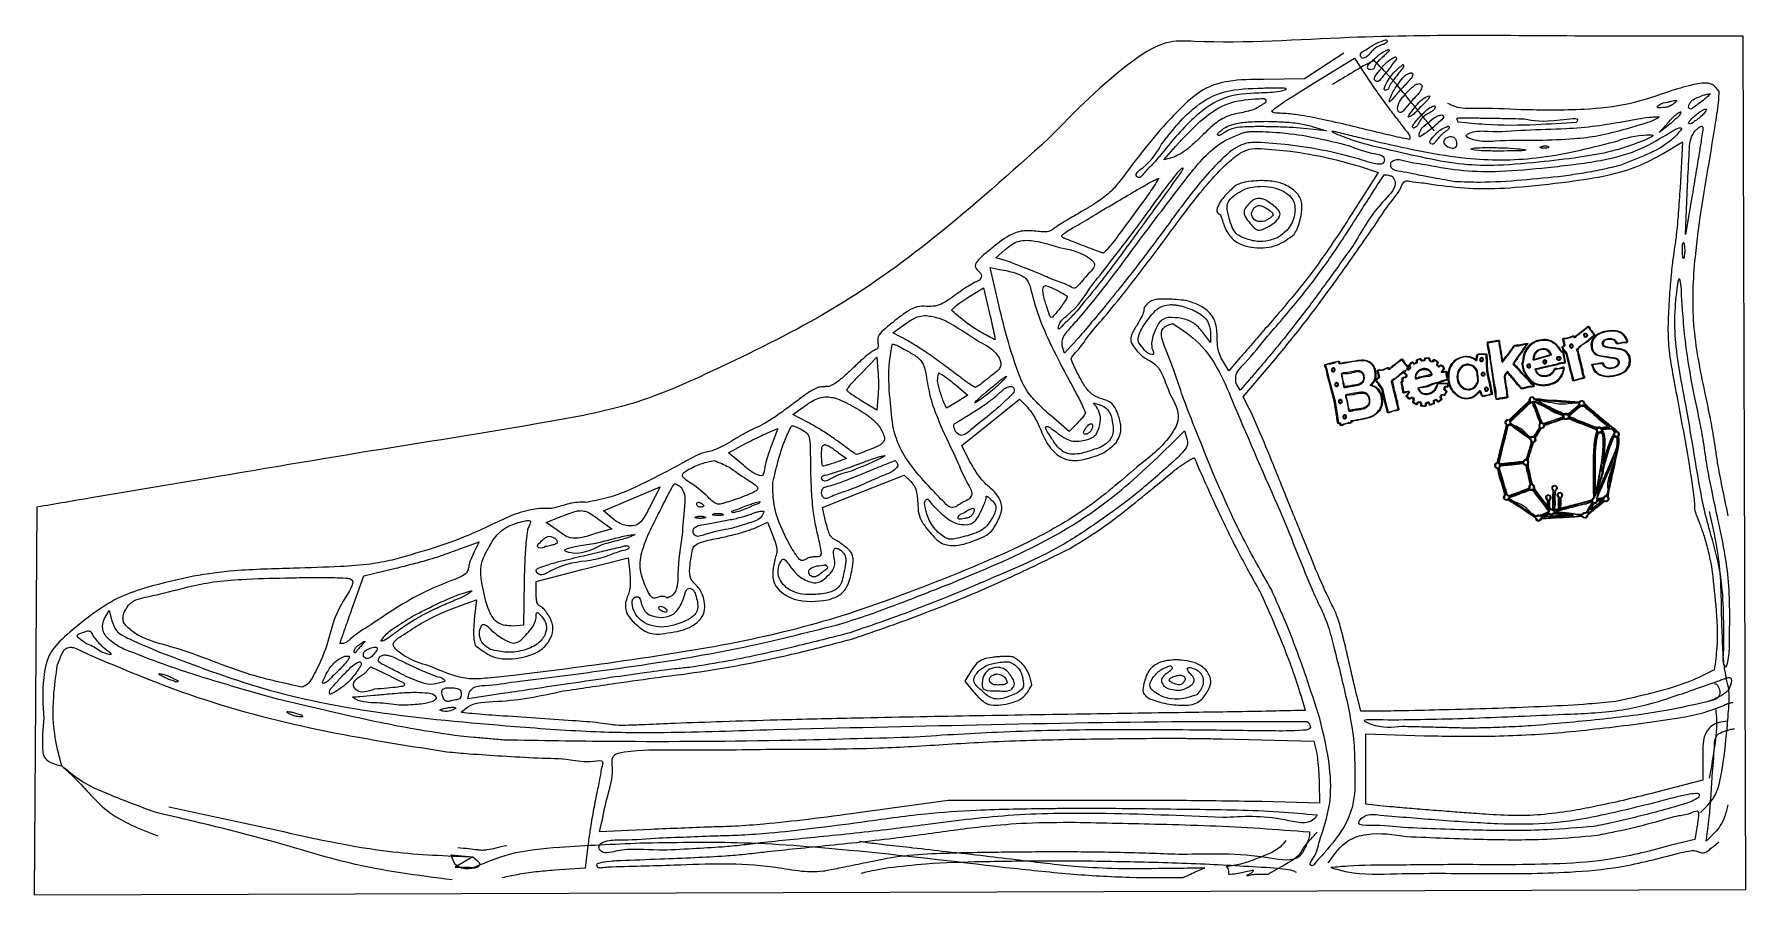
# Model space of a CAD drawing. Extents: x 0 to 800, y -1 to 401.
import ezdxf

# ---------------------------------------------------------------- set-up
doc = ezdxf.new("R2010")
doc.units = 0
doc.layers.add('Capa_1', color=7, linetype='CONTINUOUS')

msp = doc.modelspace()

# ---------------------------------------------------------------- linework, layer by layer
at = {"layer": 'Capa_1', "color": 7}
for p, q in [((612.502063, 392.204819), (593.996808, 380.199187)), ((800.389814, 1.258458), (799.131329, 400.194894)), ((598.010234, 377.963883), (617.399634, 389.888754)), ((617.399634, 389.888754), (624.42852, 379.141455)), ((593.996808, 380.199187), (574.914917, 379.893072)), ((759.849495, 355.133443), (764.492502, 360.282714)), ((604.306471, 355.912413), (595.129112, 356.886122)), ((597.632028, 357.96079), (604.306471, 355.912413)), ((765.425924, 359.520031), (759.849495, 355.133443)), ((528.272022, 342.292828), (533.749871, 348.525232)), ((761.833856, 345.278446), (770.845776, 350.760539)), ((770.845776, 350.760539), (769.643791, 329.286129)), ((532.959536, 343.628016), (528.272022, 342.292828)), ((628.543292, 336.35091), (616.997806, 318.324547)), ((619.781788, 339.325454), (628.543292, 336.35091)), ((772.24667, 307.419633), (773.156329, 330.594616)), ((775.354022, 325.823102), (772.24667, 307.419633)), ((449.704375, 296.57659), (453.858658, 300.238918)), ((453.583548, 295.443958), (449.704375, 296.57659)), ((447.045814, 291.949668), (451.420258, 291.117296)), ((451.052269, 274.464546), (447.045814, 291.949668)), ((436.663197, 277.902175), (443.96756, 282.466567)), ((443.96756, 282.466567), (446.777731, 270.40492)), ((401.516878, 261.435707), (407.620724, 265.813829)), ((532.459636, 265.840525), (532.459636, 265.840525)), ((532.459636, 265.840525), (532.459636, 265.840525)), ((532.459636, 265.840525), (532.459636, 265.840525)), ((408.631729, 257.628134), (401.516878, 261.435707)), ((550.062964, 256.979424), (546.820231, 261.323027)), ((550.071431, 261.853848), (550.062964, 256.979424)), ((726.731394, 264.110866), (723.538445, 261.56803)), ((725.063094, 259.484206), (725.063094, 259.484192)), ((725.886393, 259.980296), (725.886393, 259.980296)), ((727.016072, 263.746546), (726.731394, 264.110866)), ((386.959207, 242.785382), (394.051226, 250.078126)), ((394.051226, 250.078126), (394.56202, 243.645118)), ((481.792365, 251.979304), (480.743796, 255.393488)), ((484.833986, 255.160962), (481.792365, 251.979304)), ((522.708152, 254.195722), (522.713797, 254.195722)), ((558.688381, 243.730443), (555.783919, 248.309817)), ((563.973924, 249.86645), (558.688381, 243.730443)), ((639.56517, 248.880053), (636.657152, 246.56296)), ((640.934117, 246.992771), (639.56517, 248.880053)), ((646.376519, 248.893741), (647.246836, 249.166251)), ((646.376519, 248.256954), (646.376519, 248.893741)), ((647.425793, 248.849099), (646.665035, 248.606924)), ((646.665035, 248.606924), (646.726616, 248.032559)), ((648.186551, 249.091274), (647.425793, 248.849099)), ((648.413796, 248.796227), (648.186551, 249.091274)), ((650.260546, 249.285663), (650.375636, 249.772338)), ((650.375636, 249.772338), (651.349726, 249.756787)), ((650.695789, 249.505477), (650.535063, 248.971758)), ((651.481383, 249.438762), (650.695789, 249.505477)), ((652.266976, 249.372048), (651.481383, 249.438762)), ((652.402358, 248.785054), (652.266976, 249.372048)), ((653.29085, 248.326056), (653.859698, 248.122275)), ((653.859698, 248.122275), (654.243661, 248.61204)), ((654.243661, 248.61204), (654.627652, 249.101809)), ((654.726487, 248.571465), (654.360388, 248.111387)), ((654.627652, 249.101809), (655.577415, 248.569775)), ((655.451064, 248.199053), (654.726487, 248.571465)), ((676.22451, 248.243088), (676.22451, 248.243088)), ((677.270257, 248.580999), (677.270257, 248.580999)), ((679.056046, 251.102581), (678.548413, 251.196996)), ((679.13219, 247.635425), (679.056046, 251.102581)), ((701.040395, 248.602558), (701.099662, 249.679182)), ((701.406691, 248.673288), (701.040395, 248.602558)), ((701.099662, 249.679182), (701.099662, 249.679182)), ((701.483399, 249.946587), (701.422468, 249.051271)), ((701.422468, 249.051271), (702.803381, 249.446478)), ((706.628198, 250.546598), (709.072157, 251.251507)), ((706.628198, 250.546598), (706.628198, 250.546598)), ((709.072157, 251.251507), (708.687968, 251.888432)), ((712.300751, 248.83227), (712.300751, 248.832261)), ((713.383892, 249.103454), (713.383892, 249.103454)), ((714.859688, 252.510184), (714.460316, 252.431413)), ((715.280538, 254.996534), (714.769914, 254.61666)), ((714.769914, 254.61666), (715.070537, 254.195954)), ((715.325158, 250.210815), (714.859688, 252.510184)), ((716.453934, 251.578856), (715.427237, 253.025293)), ((716.079142, 252.774519), (716.787125, 251.773793)), ((717.952364, 245.437134), (716.453934, 251.578856)), ((716.787125, 251.773793), (718.290664, 245.536656)), ((718.364634, 254.377685), (718.364634, 254.377685)), ((719.104565, 254.780667), (719.104565, 254.780667)), ((565.359437, 231.482517), (577.97875, 246.275768)), ((606.780713, 243.434403), (606.780713, 243.434403)), ((607.767757, 243.642101), (607.767757, 243.642113)), ((643.023211, 244.837087), (643.355584, 245.295249)), ((643.355584, 245.295249), (643.089307, 245.748236)), ((643.844111, 246.90857), (643.201914, 246.343267)), ((643.201914, 246.343267), (643.479141, 245.824701)), ((644.486307, 247.473872), (643.844111, 246.90857)), ((644.835614, 247.122026), (644.486307, 247.473872)), ((645.805329, 240.232967), (645.805329, 240.232967)), ((646.788196, 247.458197), (646.142472, 247.11418)), ((646.726616, 248.032559), (646.788196, 247.458197)), ((649.843252, 241.152893), (649.843252, 241.152893)), ((653.994289, 247.651305), (653.266015, 247.924685)), ((654.360388, 248.111387), (653.994289, 247.651305)), ((656.511345, 246.187836), (656.853144, 245.843536)), ((656.853144, 245.843536), (657.357532, 246.169252)), ((658.090209, 246.151638), (657.509339, 245.793747)), ((658.397351, 245.760391), (658.090209, 246.151638)), ((660.710952, 241.936935), (661.049873, 240.432222)), ((661.049873, 240.432222), (661.130956, 241.766523)), ((675.096468, 238.771245), (674.871255, 241.069468)), ((676.918184, 241.410096), (676.918241, 241.410096)), ((678.007111, 241.756792), (678.007111, 241.756792)), ((688.213282, 241.993571), (687.655555, 241.231543)), ((687.655555, 241.231543), (688.396698, 236.428685)), ((698.226696, 245.332116), (698.226696, 245.332116)), ((699.362161, 245.569829), (699.362161, 245.569829)), ((705.779866, 247.255158), (705.779866, 247.255158)), ((706.97629, 247.837623), (706.97629, 247.8376)), ((710.995361, 244.180694), (710.921898, 243.794465)), ((713.097578, 244.543793), (710.995361, 244.180694)), ((728.458369, 246.729505), (731.025434, 247.167091)), ((728.533496, 246.153264), (728.458369, 246.729505)), ((731.09122, 246.812707), (728.844985, 246.439197)), ((728.844985, 246.439197), (728.909896, 246.018655)), ((733.57311, 241.106445), (733.57311, 241.106445)), ((739.05079, 241.577203), (739.05079, 241.577203)), ((430.4446, 237.479802), (436.642284, 232.294705)), ((436.642284, 232.294705), (431.600187, 229.24852)), ((456.450756, 236.402529), (456.450756, 236.402529)), ((456.450756, 236.402529), (456.450756, 236.402529)), ((456.450756, 236.402529), (456.450756, 236.402529)), ((563.8927, 234.605563), (562.105189, 237.810665)), ((568.367954, 239.657787), (563.8927, 234.605563)), ((607.944315, 229.49094), (605.706547, 237.880913)), ((606.068328, 237.877893), (608.298617, 229.49094)), ((608.620886, 236.385384), (608.620886, 236.385384)), ((609.420422, 236.789577), (609.420422, 236.789577)), ((612.462298, 235.992522), (612.462298, 235.992522)), ((616.235524, 236.830685), (616.235524, 236.830685)), ((625.838954, 237.616699), (625.31752, 237.06949)), ((625.31752, 237.06949), (625.852924, 236.903318)), ((630.126333, 235.174015), (628.669784, 237.214183)), ((629.136241, 237.227368), (630.459129, 235.356802)), ((631.461808, 229.696776), (630.126333, 235.174015)), ((630.459129, 235.356802), (631.784106, 229.873365)), ((642.528983, 232.72854), (641.953786, 232.02069)), ((652.558202, 233.179819), (652.558202, 233.179819)), ((658.649009, 238.723956), (656.212217, 237.982826)), ((656.212217, 237.982826), (658.832256, 237.973315)), ((656.303178, 237.563472), (656.216366, 237.196538)), ((658.760204, 237.563472), (656.303178, 237.563472)), ((657.849642, 232.2912), (658.277632, 232.823144)), ((658.277632, 232.823144), (658.827966, 232.668703)), ((658.832256, 237.973315), (661.452266, 237.963804)), ((659.180094, 234.961581), (659.333256, 235.64941)), ((659.706439, 234.480559), (659.180094, 234.961581)), ((660.232812, 233.999539), (659.706439, 234.480559)), ((659.906478, 233.322488), (660.232812, 233.999539)), ((661.452266, 237.963804), (661.341747, 238.464168)), ((661.341747, 238.464168), (661.341747, 238.464125)), ((661.513536, 237.698459), (661.432566, 237.077347)), ((661.783171, 236.856026), (661.513536, 237.698459)), ((669.338458, 234.943883), (669.338458, 234.943883)), ((672.226663, 235.449394), (672.226663, 235.449394)), ((674.698761, 237.92192), (675.096468, 238.771245)), ((678.484969, 234.361145), (678.484969, 234.361145)), ((679.474779, 234.654692), (679.474864, 234.654692)), ((703.549718, 236.975287), (703.549718, 236.975287)), ((707.928565, 237.371352), (707.928565, 237.371352)), ((719.523326, 239.096591), (719.523326, 239.096591)), ((722.259612, 239.91085), (722.259612, 239.91085)), ((354.794312, 223.264915), (360.715165, 227.512122)), ((394.051084, 225.323709), (387.026856, 229.563756)), ((394.561878, 231.268232), (394.051084, 225.323709)), ((426.557525, 226.202984), (425.152058, 229.322115)), ((431.600187, 229.24852), (426.557525, 226.202984)), ((447.245091, 219.588259), (460.687166, 230.379847)), ((460.687166, 230.379847), (464.434823, 226.639361)), ((568.53709, 225.42727), (565.359437, 231.482517)), ((608.696324, 224.620739), (607.944315, 229.49094)), ((608.298617, 229.49094), (609.080006, 224.453948)), ((609.080006, 224.453948), (609.861366, 219.416959)), ((610.195969, 228.606453), (610.195969, 228.606453)), ((611.221197, 228.955486), (611.221197, 228.955486)), ((614.716661, 224.920955), (614.716661, 224.920955)), ((618.253328, 225.683322), (618.253328, 225.683322)), ((631.784106, 229.873365), (633.109111, 224.389926)), ((632.797114, 224.153277), (632.797284, 224.153277)), ((633.109111, 224.389926), (635.434538, 225.023738)), ((637.811103, 225.711347), (637.811103, 225.711333)), ((641.953786, 232.02069), (642.484928, 231.348231)), ((642.484928, 231.348231), (643.016071, 230.675771)), ((643.016071, 230.675771), (643.585906, 231.040236)), ((644.367943, 231.050187), (643.806434, 230.704214)), ((644.664305, 230.757469), (644.367943, 231.050187)), ((644.9522, 230.989563), (645.354254, 230.553442)), ((645.354254, 230.553442), (645.164882, 229.891947)), ((645.718715, 228.583201), (646.359501, 228.216529)), ((646.359501, 228.216529), (646.77005, 228.753663)), ((649.628904, 227.378507), (650.40637, 227.296888)), ((650.40637, 227.296888), (650.612279, 228.068424)), ((653.617607, 228.180015), (654.382288, 228.403538)), ((654.68912, 228.185566), (653.807769, 227.870886)), ((654.308572, 229.865424), (654.910947, 230.128297)), ((654.34543, 229.134482), (654.308572, 229.865424)), ((654.382288, 228.403538), (654.34543, 229.134482)), ((654.648622, 228.913101), (654.68912, 228.185566)), ((654.910947, 230.128297), (655.513322, 230.391167)), ((655.513322, 230.391167), (656.086854, 229.897035)), ((656.086854, 229.897035), (656.660414, 229.402904)), ((656.660414, 229.402904), (657.286976, 229.954431)), ((657.286976, 229.954431), (657.913509, 230.505958)), ((657.913509, 230.505958), (657.66617, 230.932461)), ((658.082758, 231.974233), (657.797403, 231.568463)), ((657.797403, 231.568463), (658.075674, 230.966277)), ((671.97986, 231.291315), (671.97986, 231.291315)), ((683.57702, 231.058747), (683.57702, 231.058747)), ((686.527371, 230.988025), (686.527371, 230.988025)), ((689.752748, 220.832758), (694.462021, 225.266107)), ((694.729342, 224.969023), (689.9702, 220.47983)), ((690.097228, 220.261757), (694.890039, 224.783725)), ((694.462021, 225.266107), (699.171322, 229.699454)), ((699.488455, 229.458219), (694.729342, 224.969023)), ((694.890039, 224.783725), (699.68285, 229.305695)), ((699.171322, 229.699454), (699.171322, 230.239255)), ((699.494664, 230.028847), (699.488455, 229.458219)), ((699.68285, 229.305695), (700.204679, 229.197195)), ((700.204679, 229.197195), (700.726508, 229.088694)), ((700.726508, 229.088694), (702.614038, 224.22357)), ((702.262643, 228.68385), (701.356258, 229.126656)), ((701.356258, 229.126656), (702.939214, 225.039031)), ((712.028633, 229.886026), (722.411137, 229.147131)), ((722.680574, 228.76358), (712.41714, 229.494177)), ((722.411137, 229.147131), (722.793971, 229.485823)), ((723.033324, 229.160616), (722.680574, 228.76358)), ((342.549141, 214.463087), (347.779961, 216.67038)), ((347.779961, 216.67038), (344.634792, 208.415651)), ((354.328871, 218.031623), (354.328871, 218.031623)), ((354.328871, 218.031623), (354.328871, 218.031623)), ((354.328871, 218.031623), (354.328871, 218.031623)), ((361.909275, 219.534854), (354.794312, 223.264915)), ((433.802875, 208.796674), (447.245091, 219.588259)), ((483.933556, 215.294807), (475.495902, 222.583644)), ((487.742512, 219.095872), (483.933556, 215.294807)), ((494.187424, 218.959739), (494.187424, 218.959739)), ((494.187424, 218.959739), (494.187424, 218.959739)), ((494.187424, 218.959739), (494.187424, 218.959739)), ((609.861366, 219.416959), (610.351586, 219.416959)), ((610.711786, 218.424917), (610.711786, 218.424917)), ((612.618564, 221.247545), (612.618564, 221.247545)), ((613.307666, 221.84587), (613.307694, 221.84587)), ((613.60129, 219.158378), (613.60129, 219.158378)), ((686.86807, 211.811434), (688.473181, 218.282801)), ((686.873432, 209.433063), (689.080156, 218.361402)), ((688.473181, 218.282801), (688.174759, 218.659971)), ((689.080156, 218.361402), (689.510884, 218.628588)), ((689.195105, 220.868814), (689.752748, 220.832758)), ((689.9702, 220.47983), (689.432567, 220.55673)), ((690.128216, 219.745031), (690.097228, 220.261757)), ((705.196202, 218.996383), (705.196089, 218.996383)), ((710.544059, 220.648774), (710.544059, 220.648774)), ((716.1484, 223.64887), (716.1484, 223.64887)), ((716.875291, 223.099264), (716.875291, 223.099264)), ((730.46559, 216.049105), (723.898081, 218.673478)), ((732.390063, 216.759472), (732.390063, 216.759472)), ((734.261986, 217.284025), (734.261986, 217.284025)), ((324.646149, 205.409849), (330.982715, 208.832494)), ((437.436768, 201.498718), (433.802875, 208.796674)), ((532.76294, 210.41453), (537.973439, 215.60158)), ((537.973439, 215.60158), (539.079779, 212.000472)), ((684.666708, 200.50472), (686.873432, 209.433063)), ((695.173644, 215.691038), (695.173644, 215.691038)), ((700.453824, 210.447505), (699.353073, 206.826342)), ((700.193785, 210.895967), (700.453824, 210.447505)), ((700.863498, 212.878877), (700.863498, 212.878877)), ((701.695743, 212.573163), (703.062292, 214.79419)), ((701.779648, 211.867001), (701.695743, 212.573163)), ((730.60131, 215.593195), (730.46559, 216.049105)), ((739.026039, 215.213905), (738.530231, 215.705085)), ((738.801474, 214.610161), (739.026039, 215.213905)), ((331.676361, 199.55846), (324.646149, 205.409849)), ((379.909409, 202.625487), (374.691515, 200.833083)), ((376.134743, 205.402037), (379.909409, 202.625487)), ((495.022773, 206.702706), (495.028418, 206.702706)), ((684.907218, 200.157908), (684.666708, 200.50472)), ((684.907218, 200.157908), (684.907218, 200.157908)), ((690.924591, 200.001619), (696.489026, 200.600814)), ((696.294151, 200.210859), (690.937432, 199.640888)), ((691.268338, 200.739805), (691.268338, 200.739805)), ((696.622263, 199.890542), (696.294151, 200.210859)), ((696.489026, 200.600814), (696.868586, 200.201766)), ((733.631812, 200.603294), (733.564841, 200.136287)), ((733.564841, 200.136287), (733.702453, 200.603294)), ((734.657803, 203.854486), (734.657803, 203.854486)), ((387.770765, 187.350923), (406.852543, 194.963459)), ((406.852543, 194.963459), (409.990657, 191.890572)), ((684.71367, 198.373124), (684.962449, 198.705621)), ((686.532169, 192.049472), (684.71367, 198.373124)), ((685.345142, 198.65111), (685.109543, 198.231296)), ((685.109543, 198.231296), (686.871654, 192.112687)), ((685.580742, 199.070921), (685.345142, 198.65111)), ((690.937432, 199.640888), (685.580742, 199.070921)), ((699.636481, 190.563504), (698.613002, 194.98819)), ((700.249919, 190.479735), (699.205894, 194.974437)), ((732.690347, 196.628872), (732.690347, 196.628863)), ((733.420315, 192.359781), (733.420315, 192.359781)), ((735.453839, 184.98576), (737.751438, 195.76335)), ((279.50657, 183.859236), (292.79119, 189.505456)), ((292.79119, 189.505456), (288.093771, 180.409888)), ((368.689467, 179.739043), (387.770765, 187.350923)), ((445.35502, 185.055046), (445.35502, 185.055046)), ((445.35502, 185.055046), (445.35502, 185.055046)), ((445.35502, 185.055046), (445.35502, 185.055046)), ((687.703843, 185.867242), (686.286128, 190.800167)), ((687.409344, 185.410979), (687.703843, 185.867242)), ((689.1447, 185.193013), (689.1447, 185.193013)), ((693.846748, 186.931713), (693.846748, 186.931713)), ((699.340458, 190.252255), (699.636481, 190.563504)), ((700.16672, 188.292691), (700.816565, 188.260997)), ((700.694108, 190.161668), (700.249919, 190.479735)), ((700.816565, 188.260997), (703.498833, 184.791811)), ((701.086764, 188.298612), (701.112446, 189.071105)), ((704.443741, 183.943322), (701.086764, 188.298612)), ((701.518536, 189.139775), (701.518536, 188.372458)), ((701.518536, 188.372458), (704.564391, 184.425763)), ((704.564391, 184.425763), (707.610218, 180.479072)), ((712.802938, 184.896908), (713.131444, 184.486427)), ((713.131444, 184.486427), (713.131444, 181.870442)), ((713.934451, 184.25809), (713.846482, 181.886178)), ((714.294397, 184.611841), (713.934451, 184.25809)), ((729.049709, 184.25809), (729.351687, 184.52495)), ((729.351687, 184.52495), (729.225674, 188.060851)), ((729.842274, 186.63124), (729.842274, 186.63124)), ((730.816561, 186.263081), (730.816561, 186.263081)), ((731.209104, 191.997043), (731.209104, 191.997043)), ((735.714556, 184.637286), (735.453839, 184.98576)), ((1.258475, 179.961849), (0, -1.258484)), ((266.221422, 178.212362), (279.50657, 183.859236)), ((270.449122, 174.607348), (266.221422, 178.212362)), ((370.242705, 172.690543), (368.689467, 179.739043)), ((438.963082, 179.433574), (438.963082, 179.433574)), ((438.963082, 179.433574), (438.963082, 179.433574)), ((438.963082, 179.433574), (438.963082, 179.433574)), ((695.871664, 179.784848), (695.871664, 179.784848)), ((707.547395, 183.611414), (707.928113, 183.27459)), ((707.610218, 180.479072), (707.646653, 181.743357)), ((707.928113, 183.27459), (707.928113, 181.627787)), ((708.337251, 183.324078), (708.653029, 183.595689)), ((708.404024, 181.355982), (708.337251, 183.324078)), ((708.404053, 181.355982), (708.404024, 181.355982)), ((708.664995, 181.022353), (708.707244, 178.987505)), ((708.707244, 178.987505), (709.191961, 179.068994)), ((710.020114, 178.45608), (710.020255, 178.45608)), ((710.104837, 180.346103), (710.105486, 180.346117)), ((710.855915, 181.622842), (710.855915, 181.622842)), ((712.058351, 179.070532), (712.877614, 179.286898)), ((712.877614, 179.286898), (712.877614, 181.819946)), ((713.555963, 181.076861), (713.555963, 181.076861)), ((713.846482, 181.886178), (713.758542, 179.514264)), ((713.758542, 179.514264), (714.04782, 179.584241)), ((716.875291, 176.928005), (716.875291, 176.928005)), ((719.276015, 176.169773), (718.905852, 176.153997)), ((718.905852, 176.153997), (719.286598, 176.05214)), ((728.740055, 183.014206), (721.665393, 181.183253)), ((724.227858, 177.052855), (724.227858, 177.052855)), ((725.169464, 177.519862), (725.692139, 177.519862)), ((725.908971, 177.119572), (725.358073, 177.119572)), ((725.692139, 177.519862), (727.231266, 179.941729)), ((727.515549, 179.65417), (725.908971, 177.119572)), ((726.583933, 177.587273), (726.583933, 177.587262)), ((728.943255, 183.464455), (728.740055, 183.014206)), ((730.200865, 179.787997), (734.135071, 182.99902)), ((730.670426, 183.68434), (730.670426, 183.68434)), ((730.808885, 181.115291), (730.808885, 181.115291)), ((732.595492, 184.076223), (732.595492, 184.076223)), ((734.135071, 182.99902), (734.710438, 182.919495)), ((239.478366, 172.808427), (246.791655, 175.700248)), ((245.013542, 168.939632), (239.478366, 172.808427)), ((270.133112, 169.846917), (262.008702, 167.509352)), ((264.036302, 174.219823), (270.133112, 169.846917)), ((337.586292, 170.43765), (342.864101, 172.907428)), ((342.864101, 172.907428), (345.511938, 166.294654)), ((702.798301, 176.069211), (702.798301, 176.069211)), ((702.890842, 173.512021), (702.890842, 173.512021)), ((704.044143, 174.091615), (704.044397, 174.091615)), ((704.753847, 174.372252), (704.405613, 173.939272)), ((704.628456, 175.289787), (704.628456, 175.289764)), ((713.987311, 174.937833), (704.753847, 174.372252)), ((711.645121, 175.8397), (711.645121, 175.8397)), ((719.667316, 175.950283), (719.223126, 175.933999)), ((719.286598, 176.05214), (719.667316, 175.950283)), ((202.197561, 161.583718), (208.076078, 163.659449)), ((208.076078, 163.659449), (205.535045, 158.690588)), ((256.199352, 150.768034), (277.708397, 156.306789)), ((277.708397, 156.306789), (278.524535, 149.386593)), ((148.553489, 132.194569), (154.094634, 147.824753)), ((154.094634, 147.824753), (168.948794, 151.38287)), ((229.115755, 145.541903), (228.858109, 124.744205)), ((234.691225, 145.229274), (256.199352, 150.768034)), ((234.691225, 139.417615), (234.691225, 145.229274)), ((200.318982, 134.320448), (206.829829, 136.541424)), ((206.829829, 136.541424), (205.800692, 127.538337)), ((32.865811, 127.965596), (34.974804, 131.560185)), ((34.974804, 131.560185), (36.243206, 126.855766)), ((228.858109, 124.744205), (223.710556, 124.333882)), ((154.554611, 117.242394), (154.554611, 117.242394)), ((154.554611, 117.242394), (154.554611, 117.242394)), ((154.554611, 117.242394), (154.554611, 117.242394)), ((158.978789, 114.51992), (158.978789, 114.51992)), ((158.978789, 114.51992), (158.978789, 114.51992)), ((158.978789, 114.51992), (158.978789, 114.51992)), ((154.28562, 102.062925), (157.401847, 105.283007)), ((157.401847, 105.283007), (166.356679, 101.104842)), ((438.325683, 103.691849), (435.126158, 98.568635)), ((435.126158, 98.568635), (439.159678, 93.718966)), ((202.817592, 90.31716), (203.322075, 93.153629)), ((220.010742, 92.919151), (202.817592, 90.31716)), ((620.438857, 84.515276), (618.748516, 90.990619)), ((631.563888, 84.580404), (620.438857, 84.515276)), ((622.66497, 57.55617), (622.66497, 73.996585)), ((622.66497, 73.996585), (650.19778, 73.07498)), ((555.474547, 71.608875), (598.402466, 70.595432)), ((598.402466, 70.595432), (599.574705, 65.635693)), ((622.66497, 41.1151), (622.66497, 57.55617)), ((780.35452, 63.416675), (780.35452, 52.270766)), ((600.867395, 51.133582), (600.98717, 41.591209)), ((780.35452, 52.270766), (758.094637, 46.525548)), ((427.44548, 42.786369), (385.267962, 36.972109)), ((487.517722, 42.871039), (427.44548, 42.786369)), ((600.98717, 41.591209), (574.288214, 42.272485)), ((629.339723, 40.351765), (622.66497, 41.1151)), ((264.371274, 28.218476), (265.352572, 32.178449)), ((288.339135, 29.275553), (264.371274, 28.218476)), ((776.56405, 24.550933), (765.482594, 21.854503)), ((777.629777, 30.905779), (776.56405, 24.550933)), ((781.801332, 23.863801), (782.704612, 29.340035)), ((785.963912, 27.852433), (781.801332, 23.863801)), ((195.051841, 17.343835), (205.09642, 16.478539)), ((205.09642, 16.478539), (196.787953, 11.660154)), ((258.891916, 21.627195), (257.702058, 11.210771)), ((257.702058, 11.210771), (243.279944, 10.232504)), ((0, -1.258484), (800.389814, 1.258458)), ((566.917501, 7.704696), (567.707582, 7.704696))]:
    msp.add_line(p, q, dxfattribs=at)
for points, knots in [([(799.131329, 400.194894), (777.981023, 400.106926), (716.672543, 399.851933), (630.755193, 401.497177), (563.30319, 396.403941), (528.327141, 398.426095), (503.682629, 382.304494), (486.857873, 365.080429), (474.444907, 352.372861)], [0, 0, 0, 0, 63.483116, 184.018776, 256.75221, 267.942126, 287.077964, 340.918351, 340.918351, 340.918351, 340.918351]), ([(630.195985, 396.036491), (629.541028, 395.794265), (628.190479, 395.294785), (626.436733, 394.105827), (624.886459, 392.272261), (623.492897, 390.60236), (621.119613, 389.353769), (619.346577, 391.943615), (623.869942, 394.320939), (627.146253, 396.885881), (630.586292, 397.926689), (632.049818, 398.369489)], [0, 0, 0, 0, 2.090245, 4.310178, 6.274708, 9.182695, 11.254829, 12.743502, 16.423274, 22.447724, 26.908577, 26.908577, 26.908577, 26.908577]), ([(630.93188, 390.639716), (630.233272, 390.026237), (628.969349, 388.916328), (627.514394, 387.353051), (626.833236, 386.070055), (626.693423, 385.092058), (626.004258, 384.567398), (625.17053, 384.384377), (624.354633, 384.540714), (623.684321, 384.938568), (623.114231, 386.627952), (626.512151, 389.047639), (629.207061, 392.071558), (632.155424, 393.431992), (633.355011, 393.985506)], [0, 0, 0, 0, 2.791798, 5.05093, 6.354239, 7.10772, 7.895869, 8.758819, 9.614243, 10.344948, 10.975414, 14.581119, 20.232706, 24.109458, 24.109458, 24.109458, 24.109458]), ([(632.598063, 398.178651), (632.645395, 397.911017), (632.764791, 397.235905), (631.572751, 396.491486), (630.707996, 396.205701), (630.195985, 396.036491)], [0, 0, 0, 0, 0.759522, 1.91591, 3.594421, 3.594421, 3.594421, 3.594421]), ([(633.355011, 393.985506), (633.4765, 393.832208), (633.933143, 393.256004), (632.332257, 392.012549), (631.471338, 391.168564), (630.93188, 390.639716)], [0, 0, 0, 0, 0.537992, 2.022158, 4.512807, 4.512807, 4.512807, 4.512807]), ([(632.049818, 398.369489), (632.128889, 398.365638), (632.272626, 398.358636), (632.469768, 398.301465), (632.558014, 398.218569), (632.59843, 398.180604)], [0, 0, 0, 0, 0.237957, 0.432567, 0.59701, 0.59701, 0.59701, 0.59701]), ([(626.578432, 388.691262), (625.535013, 388.195087), (622.07457, 386.549549), (615.685533, 382.697911), (610.285491, 379.465701), (607.180396, 377.607137)], [0, 0, 0, 0, 3.464969, 11.491381, 22.351228, 22.351228, 22.351228, 22.351228]), ([(636.814124, 390.422179), (636.904567, 390.250912), (637.30966, 389.483812), (635.421145, 387.724287), (633.704014, 384.550711), (630.940906, 382.031792), (628.403143, 378.191205), (625.877497, 380.385943), (629.130632, 383.72938), (631.224049, 387.11237), (633.936148, 389.025632), (635.155025, 389.885494)], [0, 0, 0, 0, 0.553392, 2.478629, 6.225273, 11.845529, 15.015623, 16.247057, 19.919865, 25.244605, 29.591045, 29.591045, 29.591045, 29.591045]), ([(654.833251, 355.913324), (650.850853, 360.795258), (643.333095, 370.011113), (634.129272, 381.152537), (628.373649, 386.898926), (626.578432, 388.691262)], [0, 0, 0, 0, 18.905899, 35.689551, 43.297428, 43.297428, 43.297428, 43.297428]), ([(637.736878, 382.337441), (637.020634, 381.436997), (635.742115, 379.829675), (634.244281, 377.760997), (633.571267, 376.342104), (633.304511, 375.381461), (632.5788, 375.015265), (630.716336, 374.568887), (633.217955, 380.119115), (635.469168, 383.011327), (638.67017, 385.732828), (640.049746, 386.905747)], [0, 0, 0, 0, 3.458891, 6.174234, 7.586966, 8.229192, 9.012836, 9.95253, 12.956726, 19.804403, 24.99094, 24.99094, 24.99094, 24.99094]), ([(635.155025, 389.885494), (635.392857, 389.984951), (635.809903, 390.159351), (636.359157, 390.369907), (636.683677, 390.405334), (636.814124, 390.419574)], [0, 0, 0, 0, 0.774734, 1.35852, 1.750918, 1.750918, 1.750918, 1.750918]), ([(640.223058, 386.933103), (640.301085, 386.72846), (640.607666, 385.924385), (639.1664, 384.357863), (638.281133, 383.106666), (637.736878, 382.337441)], [0, 0, 0, 0, 0.631923, 2.482938, 5.437144, 5.437144, 5.437144, 5.437144]), ([(640.049746, 386.905747), (640.070372, 386.905747), (640.110414, 386.905747), (640.168072, 386.905747), (640.205104, 386.905747), (640.22272, 386.905747)], [0, 0, 0, 0, 0.061879, 0.120126, 0.172974, 0.172974, 0.172974, 0.172974]), ([(574.914917, 379.895025), (569.412075, 379.88352), (560.273851, 379.864414), (547.226969, 376.295111), (541.318462, 371.202764), (538.194984, 368.510742)], [0, 0, 0, 0, 16.492099, 27.38739, 39.606721, 39.606721, 39.606721, 39.606721]), ([(578.531651, 365.017105), (579.423145, 365.744785), (582.485944, 368.244789), (589.131992, 372.36495), (594.75517, 375.911125), (598.010234, 377.963883)], [0, 0, 0, 0, 3.450354, 11.853974, 23.405077, 23.405077, 23.405077, 23.405077]), ([(624.42852, 379.141455), (625.916543, 376.948183), (628.995159, 372.410459), (633.583547, 366.033037), (638.108324, 360.57907), (640.991357, 356.399303), (643.540042, 353.725658), (643.238174, 352.213738), (643.165197, 351.848227)], [0, 0, 0, 0, 7.945598, 16.43888, 23.649149, 28.911544, 32.325021, 33.413344, 33.413344, 33.413344, 33.413344]), ([(635.692545, 371.333529), (634.808025, 370.273539), (633.246834, 368.40264), (634.673929, 373.194259), (635.919287, 374.95126), (636.822027, 376.22488)], [0, 0, 0, 0, 2.687497, 4.743474, 10.160608, 10.160608, 10.160608, 10.160608]), ([(644.673308, 382.592104), (644.67166, 382.276348), (644.666431, 381.274735), (643.301461, 379.740187), (641.579184, 377.740808), (639.371963, 375.555521), (637.389644, 373.380551), (636.203278, 371.94957), (635.692545, 371.333529)], [0, 0, 0, 0, 0.928693, 2.945917, 5.757864, 9.023135, 12.19772, 14.597497, 14.597497, 14.597497, 14.597497]), ([(636.822027, 376.22488), (637.662264, 377.468886), (639.098598, 379.595438), (641.271723, 382.212092), (642.968681, 382.758426), (643.627449, 382.970516)], [0, 0, 0, 0, 4.54313, 7.766203, 9.811358, 9.811358, 9.811358, 9.811358]), ([(643.627449, 382.970516), (643.753121, 382.962524), (644.002543, 382.94666), (644.364156, 382.816579), (644.568952, 382.668307), (644.673308, 382.592753)], [0, 0, 0, 0, 0.376593, 0.747425, 1.132716, 1.132716, 1.132716, 1.132716]), ([(644.03636, 375.937651), (644.524621, 376.342947), (645.37905, 377.052193), (646.664064, 377.7999), (647.481486, 377.909627), (647.822597, 377.955416)], [0, 0, 0, 0, 1.908422, 3.339639, 4.36461, 4.36461, 4.36461, 4.36461]), ([(647.822597, 377.955416), (648.277465, 377.714379), (649.434672, 377.101167), (648.324115, 374.301193), (647.094668, 372.948093), (646.319454, 372.094911)], [0, 0, 0, 0, 1.385788, 3.52552, 7.177277, 7.177277, 7.177277, 7.177277]), ([(788.020324, 374.303509), (786.969507, 375.567741), (784.17541, 378.929304), (775.271572, 377.554089), (769.339198, 375.744193), (765.812512, 374.668244)], [0, 0, 0, 0, 4.690699, 12.472449, 23.880321, 23.880321, 23.880321, 23.880321]), ([(538.194984, 368.510742), (535.281674, 365.570544), (528.209289, 358.432886), (518.098012, 346.198214), (511.060521, 336.836954), (507.572236, 332.196842)], [0, 0, 0, 0, 12.413085, 30.134144, 47.551027, 47.551027, 47.551027, 47.551027]), ([(527.233021, 349.680661), (531.769017, 355.540859), (539.309242, 365.282315), (555.240645, 375.210945), (566.173115, 375.577118), (572.13421, 375.776779)], [0, 0, 0, 0, 22.142313, 36.807355, 54.391965, 54.391965, 54.391965, 54.391965]), ([(572.601542, 373.528447), (567.219427, 373.263885), (556.413711, 372.732722), (540.647791, 361.650058), (532.269427, 351.390636), (527.254498, 345.249786)], [0, 0, 0, 0, 15.860902, 31.844064, 55.675183, 55.675183, 55.675183, 55.675183]), ([(533.749871, 348.525232), (537.924631, 353.107734), (545.140551, 361.028423), (557.866006, 369.611074), (566.606117, 370.402904), (570.774689, 370.780565)], [0, 0, 0, 0, 18.637567, 32.214355, 44.594392, 44.594392, 44.594392, 44.594392]), ([(570.774689, 370.780565), (571.030076, 370.781744), (571.519288, 370.784002), (572.221349, 370.785861), (572.668016, 370.783995), (572.880857, 370.783105)], [0, 0, 0, 0, 0.766171, 1.467651, 2.106179, 2.106179, 2.106179, 2.106179]), ([(572.13421, 375.776779), (573.26933, 375.826545), (575.362863, 375.91833), (578.245384, 376.015388), (579.99305, 376.03498), (580.781414, 376.043818)], [0, 0, 0, 0, 3.408655, 6.28667, 8.651851, 8.651851, 8.651851, 8.651851]), ([(585.116884, 375.029723), (584.244519, 374.7591), (581.927415, 374.040295), (577.695943, 373.693742), (574.395308, 373.586648), (572.601542, 373.528447)], [0, 0, 0, 0, 2.734445, 7.26301, 12.653784, 12.653784, 12.653784, 12.653784]), ([(572.880857, 370.783167), (574.005323, 371.054885), (575.459755, 371.406335), (576.362739, 369.225564), (575.180687, 368.58681), (574.29987, 368.110836)], [0, 0, 0, 0, 2.834157, 3.66582, 6.097615, 6.097615, 6.097615, 6.097615]), ([(580.781414, 376.042517), (580.880401, 376.042782), (581.075103, 376.043303), (581.362191, 376.042874), (581.550289, 376.041878), (581.642672, 376.041388)], [0, 0, 0, 0, 0.296962, 0.584109, 0.861261, 0.861261, 0.861261, 0.861261]), ([(581.642361, 376.041213), (582.412675, 376.032473), (583.508383, 376.020041), (585.874772, 375.792867), (585.32197, 375.236231), (585.116884, 375.029723)], [0, 0, 0, 0, 2.767064, 3.935922, 4.625325, 4.625325, 4.625325, 4.625325]), ([(646.319454, 372.094911), (645.622179, 371.374373), (644.242959, 369.949137), (642.433364, 367.902325), (640.982835, 366.124188), (640.049656, 364.752546), (638.719375, 364.208872), (637.33939, 365.43358), (637.712205, 368.470357), (640.13653, 372.073684), (642.610655, 374.525057), (644.03636, 375.937651)], [0, 0, 0, 0, 3.007781, 5.949437, 8.192708, 9.890844, 10.910633, 12.001458, 14.658455, 19.067052, 25.062132, 25.062132, 25.062132, 25.062132]), ([(652.57203, 372.027178), (652.42088, 371.6806), (651.886345, 370.45495), (649.915209, 368.582448), (646.932423, 365.836306), (645.166145, 363.316345), (641.747309, 361.828742), (643.064387, 363.51809), (644.044686, 364.775469)], [0, 0, 0, 0, 1.127835, 3.988517, 8.014634, 13.082043, 14.060348, 16.908006, 16.908006, 16.908006, 16.908006]), ([(644.044686, 364.775469), (644.940551, 366.00449), (646.633026, 368.326366), (649.29372, 371.079559), (651.36232, 371.874946), (652.152902, 372.178928)], [0, 0, 0, 0, 4.581923, 8.656204, 11.176556, 11.176556, 11.176556, 11.176556]), ([(652.152902, 372.178928), (652.20634, 372.174947), (652.309865, 372.167234), (652.452687, 372.111772), (652.532837, 372.056178), (652.571833, 372.029131)], [0, 0, 0, 0, 0.160079, 0.310121, 0.452292, 0.452292, 0.452292, 0.452292]), ([(695.287521, 365.733549), (688.356124, 366.092866), (678.145944, 366.622152), (666.208964, 366.043967), (662.160264, 368.146395), (661.079845, 368.70744)], [0, 0, 0, 0, 21.022706, 30.967155, 34.586819, 34.586819, 34.586819, 34.586819]), ([(765.812512, 374.668893), (759.207608, 372.374087), (745.915953, 367.756036), (722.015463, 365.240082), (705.12391, 365.551943), (695.287521, 365.733549)], [0, 0, 0, 0, 20.913569, 42.086299, 71.605562, 71.605562, 71.605562, 71.605562]), ([(766.98427, 368.74782), (766.515165, 368.385038), (765.520395, 367.615732), (763.631991, 366.917329), (761.79178, 366.716759), (758.201718, 366.357881), (760.631835, 368.981102), (762.421177, 369.155908), (763.850813, 369.295574)], [0, 0, 0, 0, 1.787155, 3.789789, 5.670737, 8.492272, 9.60094, 14.007304, 14.007304, 14.007304, 14.007304]), ([(763.850813, 369.295574), (764.424165, 369.45557), (765.404081, 369.729018), (766.642718, 370.063006), (767.322506, 370.146242), (767.582694, 370.1781)], [0, 0, 0, 0, 1.786788, 3.053806, 3.83947, 3.83947, 3.83947, 3.83947]), ([(767.582694, 370.1781), (767.756087, 370.146697), (768.144513, 370.076351), (767.571333, 369.3097), (767.222563, 368.975747), (766.984524, 368.74782)], [0, 0, 0, 0, 0.418415, 0.93731, 2.052784, 2.052784, 2.052784, 2.052784]), ([(783.689032, 373.067322), (783.463877, 372.820197), (782.705284, 371.98758), (780.98326, 370.631256), (778.558668, 368.60141), (776.52069, 367.227443), (774.252435, 365.637232), (773.479439, 367.115445), (773.964277, 368.303735), (774.639181, 369.516395), (776.083756, 370.785686), (778.369519, 371.705267), (780.871709, 372.716682), (782.609085, 373.059447), (783.322453, 373.200186)], [0, 0, 0, 0, 1.001071, 3.372818, 6.608121, 10.167813, 11.874882, 12.85779, 14.144973, 15.593901, 17.014935, 19.799194, 22.923479, 25.099991, 25.099991, 25.099991, 25.099991]), ([(783.322453, 373.200186), (783.336543, 373.200486), (783.363277, 373.201053), (783.401726, 373.201118), (783.426069, 373.200489), (783.437769, 373.200186)], [0, 0, 0, 0, 0.042277, 0.080221, 0.115331, 0.115331, 0.115331, 0.115331]), ([(783.438136, 373.200186), (783.48352, 373.197112), (783.560986, 373.191864), (783.662823, 373.147108), (783.681008, 373.092558), (783.688552, 373.069927)], [0, 0, 0, 0, 0.137938, 0.23545, 0.304588, 0.304588, 0.304588, 0.304588]), ([(783.71034, 343.660582), (784.491391, 348.48869), (785.864086, 356.974074), (787.50141, 367.172619), (787.89538, 372.586536), (788.020324, 374.303509)], [0, 0, 0, 0, 14.676084, 25.793166, 30.956272, 30.956272, 30.956272, 30.956272]), ([(574.29987, 368.110836), (573.538634, 367.586836), (571.816453, 366.401366), (568.725984, 365.241066), (564.079398, 364.209397), (558.108253, 363.212085), (551.174422, 358.753481), (547.204996, 354.726704), (544.897197, 352.385561)], [0, 0, 0, 0, 2.765273, 6.256003, 9.800967, 17.075206, 24.176554, 34.039475, 34.039475, 34.039475, 34.039475]), ([(558.00069, 357.996613), (559.394847, 358.478775), (562.806066, 359.658528), (568.962863, 360.162221), (573.611553, 360.267746), (576.136121, 360.325053)], [0, 0, 0, 0, 4.412138, 10.795609, 18.382511, 18.382511, 18.382511, 18.382511]), ([(576.136121, 360.325053), (578.788398, 360.268617), (583.938931, 360.159021), (591.158098, 359.501413), (595.612009, 358.441501), (597.632028, 357.96079)], [0, 0, 0, 0, 7.96032, 15.458376, 21.681419, 21.681419, 21.681419, 21.681419]), ([(585.533641, 363.938533), (584.357949, 363.993826), (582.341818, 364.088645), (579.85227, 364.159934), (578.831839, 364.822263), (578.531651, 365.017105)], [0, 0, 0, 0, 3.56609, 6.115295, 7.177768, 7.177768, 7.177768, 7.177768]), ([(616.821672, 357.926274), (612.440281, 358.946288), (604.343782, 360.8312), (593.927921, 363.012601), (587.833837, 363.68481), (585.533641, 363.938533)], [0, 0, 0, 0, 13.498876, 24.944962, 31.88461, 31.88461, 31.88461, 31.88461]), ([(647.69238, 359.906258), (647.458125, 359.422605), (647.017186, 358.512223), (646.131708, 357.647824), (645.019674, 356.887066), (644.295382, 358.026172), (645.470388, 359.395925), (646.210095, 360.418358), (646.666107, 361.048663)], [0, 0, 0, 0, 1.571259, 2.957593, 4.012619, 4.664381, 6.183431, 8.625143, 8.625143, 8.625143, 8.625143]), ([(646.666107, 361.048663), (647.742167, 362.194406), (649.63801, 364.21302), (652.222129, 366.625537), (653.994994, 367.313921), (654.640042, 367.564386)], [0, 0, 0, 0, 4.734818, 8.341981, 10.405074, 10.405074, 10.405074, 10.405074]), ([(654.421912, 357.644899), (653.393967, 356.835579), (651.582207, 355.409148), (649.660608, 354.185987), (647.342997, 352.488441), (648.015475, 356.641412), (650.667917, 358.672228), (653.167067, 360.794904), (654.42053, 361.859543)], [0, 0, 0, 0, 3.78769, 6.675829, 8.056352, 9.92405, 14.705725, 19.517241, 19.517241, 19.517241, 19.517241]), ([(651.976372, 364.044048), (651.3714, 363.706714), (650.142578, 363.02152), (648.642576, 361.610642), (647.993119, 360.445698), (647.69238, 359.906258)], [0, 0, 0, 0, 2.075382, 4.215523, 6.061205, 6.061205, 6.061205, 6.061205]), ([(655.201326, 366.935872), (655.075562, 366.607967), (654.761354, 365.78873), (653.527577, 364.852402), (652.523521, 364.329175), (651.976372, 364.044048)], [0, 0, 0, 0, 1.038522, 2.594642, 4.458101, 4.458101, 4.458101, 4.458101]), ([(658.381208, 363.322392), (658.644527, 363.074637), (659.549472, 362.223182), (656.874437, 359.909467), (655.385673, 358.536205), (654.419401, 357.644899)], [0, 0, 0, 0, 0.97472, 3.349806, 7.742184, 7.742184, 7.742184, 7.742184]), ([(654.42053, 361.859543), (654.988496, 362.147462), (655.973253, 362.646664), (657.295351, 363.192682), (658.071116, 363.285413), (658.380474, 363.322392)], [0, 0, 0, 0, 1.913689, 3.318012, 4.249471, 4.249471, 4.249471, 4.249471]), ([(654.640042, 367.564386), (654.747347, 367.556552), (654.951245, 367.541664), (655.182468, 367.27944), (655.194542, 367.061549), (655.201326, 366.939126)], [0, 0, 0, 0, 0.312033, 0.592917, 0.953113, 0.953113, 0.953113, 0.953113]), ([(665.980465, 359.994836), (665.817222, 360.245504), (665.532216, 360.683147), (665.231333, 361.357616), (665.399738, 361.697822), (665.463349, 361.826326)], [0, 0, 0, 0, 0.916579, 1.600261, 2.015261, 2.015261, 2.015261, 2.015261]), ([(665.463349, 361.826326), (665.584016, 361.845349), (666.001511, 361.911166), (666.893721, 361.900367), (667.659901, 361.911025), (668.126172, 361.917512)], [0, 0, 0, 0, 0.366115, 1.266722, 2.666899, 2.666899, 2.666899, 2.666899]), ([(668.126172, 361.91686), (668.341611, 361.917772), (668.79338, 361.919685), (669.5018, 361.920015), (669.994775, 361.918683), (670.251418, 361.917989)], [0, 0, 0, 0, 0.646322, 1.355319, 2.125252, 2.125252, 2.125252, 2.125252]), ([(703.467845, 351.362347), (696.320718, 351.402494), (685.600734, 351.462711), (676.466496, 350.342159), (668.258538, 353.326348), (673.981846, 356.233689), (682.571051, 355.063011), (698.011426, 356.535756), (714.701336, 356.695924), (730.0559, 357.981277), (741.256129, 359.904324), (749.521297, 361.432609), (754.685289, 362.242549), (757.625887, 362.421348), (758.776627, 362.491318)], [0, 0, 0, 0, 20.270313, 30.403464, 34.375674, 36.540868, 45.028966, 62.576274, 81.370153, 95.61578, 108.633397, 115.460774, 120.838108, 124.295318, 124.295318, 124.295318, 124.295318]), ([(670.25108, 361.918164), (672.559661, 361.904284), (677.90841, 361.872127), (686.797359, 361.712378), (693.377334, 361.566689), (696.917862, 361.488297)], [0, 0, 0, 0, 6.925821, 16.046424, 26.670639, 26.670639, 26.670639, 26.670639]), ([(696.917862, 361.489601), (701.045168, 360.701403), (707.153016, 359.534978), (723.125085, 362.514524), (721.280086, 359.967005), (721.113451, 359.736919)], [0, 0, 0, 0, 16.666589, 24.664269, 25.458315, 25.458315, 25.458315, 25.458315]), ([(759.86894, 362.189106), (759.055893, 361.73344), (756.418266, 360.255204), (750.788736, 358.608753), (746.102591, 357.222561), (743.415159, 356.427601)], [0, 0, 0, 0, 2.790924, 9.054106, 17.475467, 17.475467, 17.475467, 17.475467]), ([(758.776627, 362.491318), (758.981706, 362.477751), (759.30753, 362.456196), (759.791915, 362.443167), (759.850351, 362.252399), (759.86894, 362.191713)], [0, 0, 0, 0, 0.650795, 1.033967, 1.212722, 1.212722, 1.212722, 1.212722]), ([(764.492502, 360.282714), (765.232677, 361.049811), (766.541015, 362.405735), (768.274972, 364.04232), (769.454386, 364.546346), (769.874706, 364.72597)], [0, 0, 0, 0, 3.20951, 5.673147, 7.03729, 7.03729, 7.03729, 7.03729]), ([(770.069439, 364.669306), (769.991144, 364.330682), (769.722915, 363.1706), (767.793226, 361.592821), (766.301633, 360.286795), (765.425924, 359.520031)], [0, 0, 0, 0, 1.026983, 3.518322, 7.060697, 7.060697, 7.060697, 7.060697]), ([(769.874706, 364.72597), (769.899865, 364.726277), (769.947334, 364.726857), (770.020314, 364.712658), (770.052718, 364.678398), (770.069326, 364.660839)], [0, 0, 0, 0, 0.075887, 0.143182, 0.213931, 0.213931, 0.213931, 0.213931]), ([(777.848697, 361.26815), (777.148099, 360.821827), (775.995691, 360.087676), (774.672642, 358.972466), (773.27248, 359.474719), (774.637809, 360.974964), (775.754083, 362.306284), (777.101429, 363.392247), (777.848697, 363.994546)], [0, 0, 0, 0, 2.539714, 4.177554, 4.800748, 6.062997, 8.28474, 11.051442, 11.051442, 11.051442, 11.051442]), ([(777.848697, 363.994546), (778.382139, 364.379069), (779.323267, 365.057464), (780.592379, 365.845035), (781.387823, 366.036399), (781.691096, 366.109359)], [0, 0, 0, 0, 1.978058, 3.489798, 4.421328, 4.421328, 4.421328, 4.421328]), ([(782.020111, 365.833198), (781.846218, 365.44695), (781.36635, 364.381075), (779.822976, 362.919316), (778.553013, 361.857197), (777.848697, 361.26815)], [0, 0, 0, 0, 1.262597, 3.484209, 6.250454, 6.250454, 6.250454, 6.250454]), ([(781.691096, 366.109359), (781.752413, 366.106131), (781.862223, 366.100352), (782.00303, 365.993402), (782.014146, 365.88981), (782.019941, 365.835803)], [0, 0, 0, 0, 0.181913, 0.325784, 0.482486, 0.482486, 0.482486, 0.482486]), ([(474.444907, 352.372861), (456.760906, 336.451139), (424.601118, 307.496197), (373.483651, 270.742477), (325.926059, 247.622334), (282.742906, 227.545789), (224.954999, 216.794375), (159.79459, 206.772363), (88.582598, 194.642227), (38.666238, 186.275078), (10.030357, 181.442261), (1.258475, 179.961849)], [0, 0, 0, 0, 71.381378, 129.812819, 188.010628, 229.921042, 271.959293, 363.394511, 428.132203, 488.565977, 515.253349, 515.253349, 515.253349, 515.253349]), ([(519.588581, 308.383576), (526.401046, 317.41444), (537.289014, 331.847944), (551.875259, 349.802282), (562.291399, 353.766817), (566.246462, 355.272172)], [0, 0, 0, 0, 34.222848, 54.696388, 67.228992, 67.228992, 67.228992, 67.228992]), ([(544.897197, 352.385561), (543.489125, 351.055791), (540.793078, 348.509671), (536.847201, 345.43567), (534.097634, 344.1572), (532.959536, 343.628016)], [0, 0, 0, 0, 5.815091, 11.134197, 14.89081, 14.89081, 14.89081, 14.89081]), ([(556.920908, 355.261103), (556.348867, 354.910724), (555.412682, 354.337305), (554.150665, 353.465884), (553.060214, 354.215052), (554.413108, 355.496795), (555.731337, 356.669078), (557.188424, 357.52145), (558.00069, 357.996613)], [0, 0, 0, 0, 2.089144, 3.419027, 4.018851, 5.248074, 7.414946, 10.144504, 10.144504, 10.144504, 10.144504]), ([(573.190737, 357.857881), (570.493632, 357.829303), (566.137207, 357.783143), (560.464177, 357.305519), (557.962942, 355.862342), (556.920908, 355.261103)], [0, 0, 0, 0, 8.133752, 13.13782, 16.711291, 16.711291, 16.711291, 16.711291]), ([(566.246462, 355.272172), (566.793363, 355.343532), (567.956027, 355.495236), (569.812098, 355.605298), (571.118373, 355.62603), (571.803897, 355.63691)], [0, 0, 0, 0, 1.654212, 3.516709, 5.573549, 5.573549, 5.573549, 5.573549]), ([(571.803897, 355.635609), (571.906889, 355.636025), (572.114024, 355.63686), (572.4264, 355.636387), (572.635778, 355.635118), (572.741016, 355.63448)], [0, 0, 0, 0, 0.308979, 0.621407, 0.937125, 0.937125, 0.937125, 0.937125]), ([(572.741016, 355.634305), (576.994538, 355.405508), (586.204181, 354.910119), (600.217367, 352.646904), (609.818531, 350.211523), (614.610037, 348.996134)], [0, 0, 0, 0, 12.77337, 27.656652, 42.48377, 42.48377, 42.48377, 42.48377]), ([(595.129112, 356.886122), (593.006116, 357.062427), (588.262185, 357.45639), (580.944152, 357.762061), (575.752654, 357.827527), (573.190737, 357.859834)], [0, 0, 0, 0, 6.39047, 14.279796, 21.966112, 21.966112, 21.966112, 21.966112]), ([(607.64389, 354.867711), (607.455931, 354.99797), (607.188829, 355.183077), (606.892734, 355.737051), (607.17752, 355.744439), (607.325825, 355.748287)], [0, 0, 0, 0, 0.74229, 1.054847, 1.394484, 1.394484, 1.394484, 1.394484]), ([(607.325994, 355.748287), (607.424301, 355.740816), (607.653382, 355.723407), (608.036645, 355.630522), (608.320271, 355.551303), (608.477828, 355.507297)], [0, 0, 0, 0, 0.295372, 0.688294, 1.179353, 1.179353, 1.179353, 1.179353]), ([(651.265059, 342.960425), (644.901492, 344.379795), (633.047589, 347.023763), (618.342992, 350.602585), (610.377254, 353.778073), (607.64389, 354.867711)], [0, 0, 0, 0, 19.570896, 36.456199, 45.276991, 45.276991, 45.276991, 45.276991]), ([(608.477828, 355.508604), (609.747014, 355.190721), (613.535346, 354.241889), (620.575253, 352.59708), (639.582027, 348.145799), (666.831374, 342.154433), (704.183411, 341.952819), (726.911922, 347.701231), (739.051806, 350.771605)], [0, 0, 0, 0, 3.925163, 11.716025, 21.686324, 62.505283, 95.15742, 132.593161, 132.593161, 132.593161, 132.593161]), ([(643.165197, 351.848227), (641.697844, 352.133595), (637.052142, 353.037084), (628.288994, 355.153989), (620.981934, 356.920509), (616.821672, 357.926274)], [0, 0, 0, 0, 4.484199, 14.197167, 27.038313, 27.038313, 27.038313, 27.038313]), ([(659.875913, 355.460403), (659.355718, 355.071553), (658.259264, 354.251945), (656.842805, 352.814658), (655.673607, 351.308188), (654.866391, 350.02977), (653.659026, 349.412686), (652.047523, 350.62981), (654.717984, 353.752786), (657.118738, 356.253602), (659.914409, 357.478288), (661.116957, 358.005082)], [0, 0, 0, 0, 1.946318, 4.102393, 6.030401, 7.651271, 8.651072, 9.648394, 12.558263, 17.625333, 21.450144, 21.450144, 21.450144, 21.450144]), ([(662.808146, 353.088325), (663.233847, 353.00926), (664.098153, 352.848732), (665.016948, 351.729775), (665.294913, 350.171587), (665.227082, 348.071905), (662.641992, 347.53973), (660.681662, 348.534136), (658.507517, 350.434149), (660.165116, 352.870549), (661.825088, 353.007325), (662.808146, 353.088325)], [0, 0, 0, 0, 1.267619, 2.573664, 3.986158, 6.147328, 7.737763, 10.773159, 12.954161, 14.935426, 17.812746, 17.812746, 17.812746, 17.812746]), ([(661.598287, 357.859185), (661.651614, 357.65751), (661.80006, 357.096114), (660.928015, 356.257192), (660.265754, 355.755641), (659.875913, 355.460403)], [0, 0, 0, 0, 0.594748, 1.655586, 3.173673, 3.173673, 3.173673, 3.173673]), ([(661.116957, 358.005082), (661.17921, 358.001083), (661.29783, 357.993464), (661.460984, 357.940891), (661.553901, 357.88724), (661.597977, 357.861789)], [0, 0, 0, 0, 0.186615, 0.355588, 0.508078, 0.508078, 0.508078, 0.508078]), ([(721.115088, 359.736267), (714.895101, 359.345683), (700.715827, 358.455294), (682.260852, 358.236759), (670.153321, 359.545673), (665.980465, 359.996789)], [0, 0, 0, 0, 18.70186, 42.633342, 55.218938, 55.218938, 55.218938, 55.218938]), ([(743.415159, 356.427601), (739.480735, 355.364162), (731.847416, 353.300944), (718.42901, 351.769897), (709.035846, 351.514023), (703.467845, 351.362347)], [0, 0, 0, 0, 12.210397, 23.689839, 40.399595, 40.399595, 40.399595, 40.399595]), ([(707.835826, 338.7523), (716.05992, 339.656667), (730.137119, 341.204675), (749.178919, 345.735949), (758.76536, 351.387834), (763.248184, 354.030775)], [0, 0, 0, 0, 24.85059, 42.53681, 58.071719, 58.071719, 58.071719, 58.071719]), ([(739.051806, 350.773564), (742.897331, 352.113429), (747.909942, 353.859932), (759.75615, 354.214351), (754.195596, 351.949581), (750.732504, 350.539091)], [0, 0, 0, 0, 13.980234, 18.223123, 25.228501, 25.228501, 25.228501, 25.228501]), ([(770.339356, 356.608017), (768.753449, 354.796008), (764.255159, 349.656401), (753.937692, 344.499072), (745.677761, 341.318574), (741.504571, 339.71168)], [0, 0, 0, 0, 7.18133, 20.369222, 33.836094, 33.836094, 33.836094, 33.836094]), ([(763.248184, 354.030775), (764.245911, 354.66406), (765.916032, 355.724133), (768.032101, 357.006558), (769.265953, 357.260475), (769.712964, 357.352466)], [0, 0, 0, 0, 3.557803, 5.955502, 7.317653, 7.317653, 7.317653, 7.317653]), ([(769.712964, 357.352466), (769.8384, 357.339365), (770.076733, 357.314472), (770.319376, 356.993166), (770.33208, 356.745472), (770.33913, 356.608017)], [0, 0, 0, 0, 0.363449, 0.690568, 1.09844, 1.09844, 1.09844, 1.09844]), ([(773.156329, 330.594616), (773.43716, 335.686299), (773.853172, 343.228912), (774.225883, 352.353559), (776.692018, 356.041401), (778.376144, 357.278892), (779.143589, 357.937815), (779.64767, 358.098448), (779.834977, 358.158137)], [0, 0, 0, 0, 15.410334, 22.828245, 26.725251, 28.130737, 29.120731, 29.706111, 29.706111, 29.706111, 29.706111]), ([(779.834977, 358.158137), (779.991483, 357.955362), (780.58053, 357.192172), (779.880736, 354.830579), (779.700427, 352.945574), (779.583686, 351.72513)], [0, 0, 0, 0, 0.746149, 2.808299, 6.595367, 6.595367, 6.595367, 6.595367]), ([(527.254498, 345.249786), (525.655597, 343.2535), (522.855528, 339.757514), (519.30131, 336.759023), (516.976497, 333.456969), (514.156447, 335.497816), (522.576341, 341.415639), (525.25018, 346.161368), (527.233021, 349.680661)], [0, 0, 0, 0, 7.458574, 13.061788, 15.644117, 16.695897, 21.628368, 35.782241, 35.782241, 35.782241, 35.782241]), ([(531.436044, 308.776317), (534.854813, 313.371993), (541.142622, 321.824373), (549.803349, 332.490283), (557.107383, 340.153123), (562.750733, 344.925261), (568.256512, 347.687192), (571.75195, 347.653433), (573.604277, 347.635543)], [0, 0, 0, 0, 17.18301, 31.603039, 41.193416, 48.889095, 53.746801, 59.223037, 59.223037, 59.223037, 59.223037]), ([(614.610037, 348.996134), (618.133673, 347.609954), (623.177902, 345.625582), (631.959571, 344.443957), (631.128383, 340.443336), (628.420804, 340.141716), (625.221017, 340.775602), (617.802966, 343.306832), (605.459339, 346.379159), (589.552124, 349.188147), (576.402644, 350.321636), (567.378444, 350.579487), (561.193836, 347.932666), (557.970059, 344.997478), (556.000976, 343.204666)], [0, 0, 0, 0, 12.496357, 17.889046, 20.041095, 21.934116, 25.15937, 30.07998, 45.226877, 63.436165, 78.336681, 85.033579, 90.096872, 98.04306, 98.04306, 98.04306, 98.04306]), ([(573.604757, 347.635543), (578.237112, 347.264493), (588.810545, 346.417563), (604.260875, 343.580656), (614.894721, 340.665288), (619.781788, 339.325454)], [0, 0, 0, 0, 13.936844, 31.811098, 47.01138, 47.01138, 47.01138, 47.01138]), ([(685.654006, 346.379813), (683.174724, 346.421665), (678.921909, 346.493456), (675.6914, 346.506241), (671.111899, 347.32415), (673.555273, 348.011438), (675.611978, 347.95468), (677.738261, 348.024326), (678.992546, 348.06541)], [0, 0, 0, 0, 6.934928, 11.895769, 13.869934, 14.86941, 17.399855, 21.039654, 21.039654, 21.039654, 21.039654]), ([(678.992546, 348.062151), (679.134035, 348.062656), (679.419302, 348.063676), (679.850351, 348.064246), (680.13991, 348.063603), (680.285688, 348.063279)], [0, 0, 0, 0, 0.424469, 0.855809, 1.293145, 1.293145, 1.293145, 1.293145]), ([(680.285688, 348.063454), (682.594946, 348.02711), (687.043835, 347.957089), (692.889557, 347.716474), (696.378902, 347.168148), (697.752365, 346.952317)], [0, 0, 0, 0, 6.930812, 13.35252, 17.520987, 17.520987, 17.520987, 17.520987]), ([(697.752365, 346.952317), (697.404665, 346.862644), (695.6498, 346.410055), (691.556411, 346.568903), (687.882352, 346.450794), (685.654006, 346.379161)], [0, 0, 0, 0, 1.075181, 5.426507, 12.133405, 12.133405, 12.133405, 12.133405]), ([(708.14661, 348.459452), (708.196288, 348.310789), (708.346883, 347.860139), (707.068226, 347.767431), (706.00645, 347.784564), (704.884992, 347.612813), (703.912192, 348.295937), (704.538386, 348.459665), (704.94858, 348.566916)], [0, 0, 0, 0, 0.407465, 1.235178, 2.708958, 4.137398, 4.588699, 5.445737, 5.445737, 5.445737, 5.445737]), ([(704.94858, 348.566916), (705.127197, 348.618116), (705.483709, 348.72031), (706.02788, 348.809515), (706.391647, 348.825898), (706.57054, 348.833955)], [0, 0, 0, 0, 0.557154, 1.112058, 1.64901, 1.64901, 1.64901, 1.64901]), ([(750.732504, 350.540392), (746.969643, 349.194182), (738.565102, 346.187353), (723.554151, 343.445941), (712.415556, 342.185264), (706.166934, 341.478039)], [0, 0, 0, 0, 11.972993, 26.742286, 45.61514, 45.61514, 45.61514, 45.61514]), ([(706.57054, 348.832651), (706.783039, 348.824943), (707.179666, 348.810555), (707.727645, 348.710752), (708.016962, 348.538568), (708.14661, 348.46141)], [0, 0, 0, 0, 0.639122, 1.192915, 1.64258, 1.64258, 1.64258, 1.64258]), ([(717.549774, 332.101753), (723.695205, 332.990385), (734.676402, 334.578271), (749.752731, 338.701218), (757.945701, 343.161649), (761.833856, 345.278446)], [0, 0, 0, 0, 18.633611, 33.29618, 46.539572, 46.539572, 46.539572, 46.539572]), ([(779.583602, 351.72513), (779.255306, 349.625275), (778.441536, 344.420209), (777.022191, 335.787616), (775.928638, 329.255468), (775.354022, 325.823102)], [0, 0, 0, 0, 6.376072, 15.80484, 26.245252, 26.245252, 26.245252, 26.245252]), ([(495.038098, 284.244649), (498.032601, 287.988169), (504.303042, 295.827041), (513.17581, 307.4262), (521.173813, 318.250726), (527.62454, 327.326248), (532.63926, 333.542171), (535.308496, 337.277044), (536.672299, 338.310571), (536.909749, 338.474753), (537.058078, 338.51386), (537.115117, 338.528898)], [0, 0, 0, 0, 14.38177, 30.115198, 43.7987, 54.783669, 63.441634, 67.910113, 68.306113, 68.587755, 68.763728, 68.763728, 68.763728, 68.763728]), ([(556.000976, 343.204666), (553.830965, 341.056325), (548.511977, 335.790454), (540.604849, 325.997637), (534.926281, 318.368802), (531.891409, 314.291623)], [0, 0, 0, 0, 9.155563, 22.441513, 37.693327, 37.693327, 37.693327, 37.693327]), ([(537.11475, 338.527595), (537.148875, 338.401881), (537.291683, 337.875779), (536.385013, 336.827911), (535.828947, 335.93139), (535.478341, 335.366124)], [0, 0, 0, 0, 0.379956, 1.590088, 3.655106, 3.655106, 3.655106, 3.655106]), ([(649.360454, 334.768871), (646.211284, 335.471963), (641.600953, 336.501276), (634.275886, 337.564051), (634.345145, 340.198424), (634.367879, 341.063152)], [0, 0, 0, 0, 10.460366, 15.313794, 17.685397, 17.685397, 17.685397, 17.685397]), ([(634.367879, 341.063152), (634.911712, 341.503904), (636.779566, 343.017713), (643.114371, 341.185826), (648.109796, 340.442909), (651.528881, 339.934424)], [0, 0, 0, 0, 2.030169, 6.97284, 17.693499, 17.693499, 17.693499, 17.693499]), ([(706.166934, 341.478039), (698.929253, 340.755396), (686.322175, 339.496649), (667.847308, 339.77567), (656.902611, 341.877688), (651.265059, 342.960425)], [0, 0, 0, 0, 21.815819, 38.00026, 55.192296, 55.192296, 55.192296, 55.192296]), ([(651.528881, 339.934424), (657.151421, 338.909624), (668.308099, 336.876137), (687.243834, 336.735343), (700.334619, 338.017567), (707.835826, 338.7523)], [0, 0, 0, 0, 17.116799, 33.96447, 56.574026, 56.574026, 56.574026, 56.574026]), ([(741.504571, 339.71168), (739.04267, 339.101177), (733.476239, 337.720809), (724.714917, 336.087789), (718.412176, 335.161243), (715.273511, 334.699837)], [0, 0, 0, 0, 7.608294, 17.202576, 26.719805, 26.719805, 26.719805, 26.719805]), ([(781.275721, 233.805096), (779.111912, 244.283343), (774.810352, 265.113645), (776.549846, 302.283134), (781.027656, 328.158492), (783.71034, 343.660582)], [0, 0, 0, 0, 31.978373, 63.571624, 110.785425, 110.785425, 110.785425, 110.785425]), ([(535.478341, 335.366124), (528.040229, 325.103886), (515.405345, 307.671746), (499.680227, 286.219134), (490.785358, 275.521096), (487.553395, 271.633949)], [0, 0, 0, 0, 38.027269, 64.595717, 79.759, 79.759, 79.759, 79.759]), ([(507.572236, 332.196842), (506.284458, 330.630461), (503.438357, 327.168624), (497.29184, 322.582163), (492.493331, 319.727506), (489.795651, 318.122643)], [0, 0, 0, 0, 6.06499, 13.404152, 22.828387, 22.828387, 22.828387, 22.828387]), ([(506.433977, 322.818603), (509.60196, 324.669843), (515.064729, 327.862062), (521.465275, 331.644415), (524.857851, 333.25937), (525.849314, 333.731332)], [0, 0, 0, 0, 11.010524, 18.986196, 22.279495, 22.279495, 22.279495, 22.279495]), ([(525.866529, 333.724819), (525.366671, 332.857827), (523.574784, 329.749841), (519.326298, 323.921984), (515.722241, 318.879579), (513.621246, 315.940095)], [0, 0, 0, 0, 3.001187, 10.758632, 21.602069, 21.602069, 21.602069, 21.602069]), ([(525.849455, 333.731332), (525.852043, 333.730835), (525.856977, 333.729886), (525.863749, 333.728809), (525.866305, 333.725879), (525.867235, 333.724813)], [0, 0, 0, 0, 0.008006, 0.015265, 0.019419, 0.019419, 0.019419, 0.019419]), ([(562.107108, 330.505383), (560.475236, 329.048044), (557.103363, 326.036802), (554.032683, 322.26854), (552.567387, 317.775253), (554.688209, 316.920285), (555.368547, 314.932295), (556.113347, 312.467166), (557.162224, 309.497921), (559.011663, 306.745008), (562.829232, 302.733335), (570.897787, 300.755962), (581.157411, 301.434325), (586.617981, 305.546061), (589.186613, 307.480206)], [0, 0, 0, 0, 6.434498, 13.29535, 16.108389, 17.303792, 19.365651, 22.018948, 25.1972, 28.703736, 31.913411, 41.590313, 52.236879, 61.693205, 61.693205, 61.693205, 61.693205]), ([(564.913554, 306.054479), (563.925194, 306.576341), (561.922467, 307.633798), (559.875461, 311.00266), (558.871758, 315.265603), (557.471124, 319.430581), (558.518135, 323.727108), (561.809063, 326.115527), (565.414339, 328.488515), (569.742026, 329.740159), (572.735533, 329.883299), (574.24924, 329.955679)], [0, 0, 0, 0, 3.299009, 6.68483, 11.361452, 16.520594, 19.56211, 23.883338, 28.155315, 32.59663, 37.139712, 37.139712, 37.139712, 37.139712]), ([(573.516534, 332.583724), (572.030741, 332.518073), (569.204162, 332.39318), (565.315533, 331.842758), (563.089257, 330.914774), (562.107108, 330.505383)], [0, 0, 0, 0, 4.466461, 8.497009, 11.678831, 11.678831, 11.678831, 11.678831]), ([(574.265919, 332.584376), (574.182734, 332.584826), (574.016289, 332.585727), (573.766452, 332.58562), (573.599806, 332.584415), (573.516421, 332.583811)], [0, 0, 0, 0, 0.249557, 0.499344, 0.749505, 0.749505, 0.749505, 0.749505]), ([(574.24924, 329.955679), (576.178421, 329.807161), (579.916141, 329.519414), (584.911018, 327.429111), (589.387617, 323.680483), (590.008263, 317.015245), (587.460959, 310.289612), (583.537935, 307.399209), (581.626162, 305.990654)], [0, 0, 0, 0, 5.764436, 11.168388, 16.101777, 22.377852, 29.736345, 36.730887, 36.730887, 36.730887, 36.730887]), ([(583.909255, 331.076586), (583.025475, 331.378706), (581.083891, 332.042435), (577.8222, 332.465003), (575.48679, 332.543395), (574.265919, 332.584376)], [0, 0, 0, 0, 2.796339, 6.143302, 9.809583, 9.809583, 9.809583, 9.809583]), ([(592.589902, 317.15349), (592.794095, 319.208908), (593.173875, 323.03179), (589.652808, 328.414734), (585.985695, 330.114259), (583.909255, 331.076586)], [0, 0, 0, 0, 6.033003, 11.22081, 17.992888, 17.992888, 17.992888, 17.992888]), ([(635.184178, 334.557848), (635.673443, 333.761484), (637.968417, 330.026012), (626.519267, 319.269689), (621.255658, 309.975903), (617.491724, 303.330044)], [0, 0, 0, 0, 2.663551, 12.493801, 37.166095, 37.166095, 37.166095, 37.166095]), ([(619.543874, 317.078587), (621.444374, 320.059374), (624.736194, 325.222337), (628.600853, 331.303008), (630.653803, 334.343914), (631.258608, 335.239773)], [0, 0, 0, 0, 10.605585, 18.369731, 21.612359, 21.612359, 21.612359, 21.612359]), ([(627.71116, 312.873067), (629.8646, 316.219844), (633.579367, 321.993164), (638.568557, 327.457401), (640.489013, 332.871427), (644.578428, 331.962425), (649.396379, 331.624569), (653.743647, 330.916032), (656.267194, 330.504734)], [0, 0, 0, 0, 11.732917, 20.239732, 23.67892, 25.875034, 31.349046, 38.923629, 38.923629, 38.923629, 38.923629]), ([(631.258608, 335.239773), (631.29209, 335.263415), (631.371368, 335.319394), (631.540933, 335.346193), (631.666961, 335.353112), (631.737878, 335.357006)], [0, 0, 0, 0, 0.121653, 0.288049, 0.502173, 0.502173, 0.502173, 0.502173]), ([(631.738019, 335.357658), (632.038931, 335.333366), (632.746389, 335.276256), (633.900086, 334.992447), (634.735033, 334.709861), (635.184178, 334.557848)], [0, 0, 0, 0, 0.904627, 2.126823, 3.54969, 3.54969, 3.54969, 3.54969]), ([(664.378656, 332.077002), (663.284968, 332.282594), (660.395598, 332.825739), (655.388055, 333.71542), (651.474335, 334.399426), (649.360454, 334.768871)], [0, 0, 0, 0, 3.338519, 8.819893, 15.257674, 15.257674, 15.257674, 15.257674]), ([(656.267194, 330.504734), (661.877147, 329.850556), (673.943656, 328.443477), (694.494605, 329.334751), (709.244051, 331.104929), (717.549774, 332.101753)], [0, 0, 0, 0, 16.921229, 36.396056, 61.498391, 61.498391, 61.498391, 61.498391]), ([(715.273511, 334.699837), (708.732963, 334.023161), (695.721882, 332.677053), (678.725467, 331.52563), (668.299647, 331.926312), (664.378656, 332.077002)], [0, 0, 0, 0, 19.731196, 39.251178, 51.017462, 51.017462, 51.017462, 51.017462]), ([(769.643791, 329.286129), (769.388676, 325.345382), (768.909832, 317.948712), (768.103112, 308.334612), (767.018736, 300.637699), (765.896365, 293.35525), (765.120125, 284.868229), (764.664681, 278.444329), (764.425559, 275.071572)], [0, 0, 0, 0, 11.847756, 22.2379, 28.93066, 35.162466, 44.339596, 54.484069, 54.484069, 54.484069, 54.484069]), ([(480.82454, 305.985446), (480.691621, 306.210314), (480.295345, 306.880726), (481.767101, 308.019948), (484.044268, 309.642037), (489.287404, 312.54576), (496.861785, 317.158239), (503.039036, 320.811058), (506.433977, 322.818603)], [0, 0, 0, 0, 0.715764, 2.133943, 4.406575, 9.854723, 19.526216, 31.327255, 31.327255, 31.327255, 31.327255]), ([(567.496367, 321.116073), (566.797894, 320.353084), (565.611068, 319.056636), (565.838381, 315.992936), (567.053756, 314.535353), (567.817988, 313.61882)], [0, 0, 0, 0, 2.959764, 5.029148, 8.53467, 8.53467, 8.53467, 8.53467]), ([(572.767601, 324.287961), (572.142382, 324.216308), (570.835889, 324.066579), (569.014849, 322.858526), (568.033111, 321.731985), (567.496367, 321.116073)], [0, 0, 0, 0, 1.865691, 3.89865, 6.350773, 6.350773, 6.350773, 6.350773]), ([(567.817875, 313.61882), (568.373913, 312.909392), (569.378752, 311.627357), (570.802778, 310.161723), (572.895998, 308.971148), (575.922836, 310.441222), (579.154942, 312.123918), (581.591269, 314.382032), (582.924232, 316.856902), (581.707776, 319.286682), (580.304993, 320.37489), (579.41924, 321.062013)], [0, 0, 0, 0, 2.70019, 4.879625, 6.141696, 9.613562, 13.750916, 17.431819, 19.526602, 21.495994, 24.869874, 24.869874, 24.869874, 24.869874]), ([(570.427302, 319.857085), (570.702048, 320.072623), (571.201952, 320.464794), (572.004585, 320.903772), (572.553392, 320.966825), (572.815014, 320.996882)], [0, 0, 0, 0, 1.049463, 1.909506, 2.692997, 2.692997, 2.692997, 2.692997]), ([(579.41924, 321.062013), (578.615993, 321.680285), (577.167716, 322.795045), (574.927906, 324.016016), (573.440208, 324.203291), (572.767601, 324.287961)], [0, 0, 0, 0, 3.046815, 5.493488, 7.512461, 7.512461, 7.512461, 7.512461]), ([(572.815014, 320.996882), (573.141539, 320.960799), (573.888124, 320.878297), (575.094384, 320.334267), (575.951571, 319.861505), (576.441401, 319.591351)], [0, 0, 0, 0, 0.980439, 2.241737, 3.923527, 3.923527, 3.923527, 3.923527]), ([(489.795651, 318.122643), (487.553223, 316.807779), (483.600507, 314.490075), (478.834753, 311.679584), (476.495215, 309.924733), (475.743044, 309.360541)], [0, 0, 0, 0, 7.801451, 13.751581, 16.571037, 16.571037, 16.571037, 16.571037]), ([(513.621246, 315.940095), (511.450718, 313.032143), (507.708476, 308.018494), (503.370829, 302.094735), (500.807506, 299.432899), (500.068991, 298.666002)], [0, 0, 0, 0, 10.89243, 18.779819, 21.971909, 21.971909, 21.971909, 21.971909]), ([(531.891409, 314.291623), (528.628641, 309.846802), (521.894256, 300.67265), (511.958101, 287.708183), (505.161458, 279.291305), (502.050643, 275.43891)], [0, 0, 0, 0, 16.541289, 34.141382, 48.995751, 48.995751, 48.995751, 48.995751]), ([(575.3435, 313.657244), (574.00268, 313.467556), (571.439484, 313.104935), (568.466271, 316.599418), (569.77946, 318.78089), (570.427302, 319.857085)], [0, 0, 0, 0, 3.88099, 7.419149, 10.864218, 10.864218, 10.864218, 10.864218]), ([(579.21429, 316.194761), (578.928625, 315.91502), (578.246081, 315.246634), (576.916144, 314.424834), (575.880955, 313.91957), (575.3435, 313.657244)], [0, 0, 0, 0, 1.196824, 2.859583, 4.65504, 4.65504, 4.65504, 4.65504]), ([(576.441401, 319.591351), (577.022039, 319.202565), (578.028683, 318.528531), (579.304215, 317.380331), (579.238628, 316.515623), (579.21429, 316.194761)], [0, 0, 0, 0, 2.146522, 3.721393, 4.650545, 4.650545, 4.650545, 4.650545]), ([(576.778713, 259.848459), (582.229021, 266.142398), (592.39041, 277.876627), (606.677922, 296.996688), (615.052023, 310.067454), (619.543874, 317.078587)], [0, 0, 0, 0, 24.971669, 46.556416, 71.530456, 71.530456, 71.530456, 71.530456]), ([(577.97875, 246.275768), (582.927282, 252.278412), (593.699812, 265.345652), (610.175444, 287.648265), (621.555942, 304.018901), (627.71116, 312.873067)], [0, 0, 0, 0, 23.335056, 50.798409, 83.149381, 83.149381, 83.149381, 83.149381]), ([(616.997806, 318.324547), (612.883309, 311.963652), (605.354721, 300.324669), (593.212306, 283.782194), (584.805175, 273.958468), (580.485956, 268.911462)], [0, 0, 0, 0, 22.724427, 41.580505, 61.503531, 61.503531, 61.503531, 61.503531]), ([(589.186613, 307.480206), (589.667852, 308.28127), (590.782882, 310.137333), (591.859677, 313.436111), (592.343081, 315.896992), (592.589902, 317.15349)], [0, 0, 0, 0, 2.797147, 6.480981, 10.324218, 10.324218, 10.324218, 10.324218]), ([(468.433912, 308.924813), (466.071453, 309.117599), (461.298617, 309.507082), (453.652782, 305.900467), (449.182077, 302.148729), (446.531407, 299.924333)], [0, 0, 0, 0, 6.997439, 14.136803, 24.534464, 24.534464, 24.534464, 24.534464]), ([(453.858658, 300.238918), (454.911968, 301.117693), (456.890362, 302.768265), (460.422524, 304.451718), (462.895442, 304.617645), (464.158048, 304.702363)], [0, 0, 0, 0, 4.111286, 7.72208, 11.48889, 11.48889, 11.48889, 11.48889]), ([(464.158048, 304.702363), (465.495695, 304.614068), (468.526429, 304.414018), (473.579776, 303.140286), (477.259713, 302.009621), (479.321594, 301.376105)], [0, 0, 0, 0, 4.014758, 9.096318, 15.571729, 15.571729, 15.571729, 15.571729]), ([(475.743044, 309.360541), (475.298303, 309.160718), (474.04693, 308.598471), (471.508227, 308.664077), (469.536713, 308.830866), (468.433912, 308.924162)], [0, 0, 0, 0, 1.450437, 4.081112, 7.420666, 7.420666, 7.420666, 7.420666]), ([(500.068991, 298.666002), (499.537309, 298.831161), (497.880843, 299.345716), (494.817419, 300.520526), (490.793981, 302.062668), (486.684242, 303.690124), (483.346631, 304.999151), (481.485812, 305.726847), (480.82454, 305.985446)], [0, 0, 0, 0, 1.669965, 5.202814, 9.837301, 14.598726, 18.462744, 20.592854, 20.592854, 20.592854, 20.592854]), ([(488.319487, 268.001582), (490.822617, 270.953094), (497.282171, 278.56974), (507.596507, 292.127643), (515.407853, 302.716363), (519.588581, 308.383576)], [0, 0, 0, 0, 11.60864, 29.957157, 51.085837, 51.085837, 51.085837, 51.085837]), ([(499.313962, 267.431679), (502.549621, 271.360775), (509.771199, 280.130015), (520.455324, 293.93685), (527.810439, 303.876634), (531.436044, 308.776317)], [0, 0, 0, 0, 15.269182, 34.078871, 52.364519, 52.364519, 52.364519, 52.364519]), ([(581.626162, 305.990654), (579.763475, 305.331901), (576.164424, 304.059069), (570.283714, 304.068294), (566.734444, 305.381875), (564.913554, 306.055785)], [0, 0, 0, 0, 5.899118, 11.398181, 17.191579, 17.191579, 17.191579, 17.191579]), ([(446.531407, 299.924333), (444.808942, 298.588878), (442.349034, 296.681673), (439.434636, 292.838418), (441.379366, 290.330439), (443.335755, 288.639058), (442.466694, 286.0095), (440.937781, 285.444776), (439.910418, 285.065306)], [0, 0, 0, 0, 6.80168, 9.713694, 12.515802, 15.199425, 16.71527, 19.820296, 19.820296, 19.820296, 19.820296]), ([(479.321594, 301.376105), (483.662212, 300.536059), (489.435983, 299.418653), (497.519866, 293.392885), (494.236944, 290.269853), (492.343271, 288.468408)], [0, 0, 0, 0, 13.898457, 18.487341, 24.742415, 24.742415, 24.742415, 24.742415]), ([(617.491724, 303.330044), (613.430777, 297.629887), (605.537075, 286.549872), (594.637063, 271.735649), (587.592389, 262.784568), (584.633183, 259.02455)], [0, 0, 0, 0, 20.99667, 40.813508, 55.167339, 55.167339, 55.167339, 55.167339]), ([(771.517775, 296.854049), (771.385221, 296.513184), (771.063207, 295.685113), (770.7783, 298.195574), (770.768732, 299.610131), (770.865694, 301.730917), (770.833358, 303.045308), (771.126301, 303.567808), (771.205158, 303.708457)], [0, 0, 0, 0, 0.792345, 1.924856, 4.596369, 6.663871, 7.963633, 8.442384, 8.442384, 8.442384, 8.442384]), ([(771.205158, 303.708457), (771.240462, 303.683242), (771.348548, 303.606043), (771.421839, 303.332035), (771.481366, 303.118784), (771.517662, 302.988757)], [0, 0, 0, 0, 0.127708, 0.390987, 0.802331, 0.802331, 0.802331, 0.802331]), ([(771.517775, 302.988757), (771.622619, 302.335545), (771.843985, 300.95636), (771.843985, 298.886446), (771.622619, 297.507261), (771.517775, 296.854049)], [0, 0, 0, 0, 1.983114, 4.18713, 6.170245, 6.170245, 6.170245, 6.170245]), ([(451.420258, 291.117296), (454.189967, 290.596884), (458.596832, 289.76886), (464.48895, 287.035934), (465.439505, 283.868399), (465.883639, 282.38841)], [0, 0, 0, 0, 8.572199, 13.639171, 18.082938, 18.082938, 18.082938, 18.082938]), ([(492.343271, 288.468408), (491.496583, 287.401209), (490.021582, 285.542056), (488.215773, 283.561632), (486.377618, 281.804255), (483.198459, 284.13196), (478.310635, 285.383908), (471.503231, 288.536808), (464.387402, 291.352416), (458.380421, 293.775822), (454.885434, 294.99122), (453.583548, 295.443958)], [0, 0, 0, 0, 4.045204, 7.047092, 8.389715, 10.911612, 16.728884, 24.583153, 32.875462, 39.842123, 43.977731, 43.977731, 43.977731, 43.977731]), ([(439.910418, 285.065306), (438.920956, 284.490988), (436.624035, 283.157776), (433.112778, 280.831864), (430.614115, 279.05626), (429.347517, 278.156188)], [0, 0, 0, 0, 3.431658, 7.966195, 12.62783, 12.62783, 12.62783, 12.62783]), ([(465.883639, 282.38841), (466.897062, 278.533802), (469.169395, 269.890864), (475.003762, 256.364904), (479.957597, 246.883078), (482.621816, 241.783665)], [0, 0, 0, 0, 11.943714, 26.780621, 44.044976, 44.044976, 44.044976, 44.044976]), ([(471.656184, 281.176971), (471.68827, 281.575955), (471.746095, 282.295016), (472.155149, 283.274829), (472.707539, 283.476406), (472.944077, 283.562724)], [0, 0, 0, 0, 1.214187, 2.188244, 2.917706, 2.917706, 2.917706, 2.917706]), ([(480.044591, 273.410074), (479.39773, 272.575425), (478.267856, 271.117538), (476.956226, 269.612211), (475.166453, 267.782161), (473.9441, 272.946668), (472.466161, 276.042392), (471.90566, 279.595499), (471.656184, 281.176971)], [0, 0, 0, 0, 3.111015, 5.434028, 6.484408, 9.509179, 15.240018, 19.836789, 19.836789, 19.836789, 19.836789]), ([(472.944077, 283.562724), (473.717342, 283.317844), (475.858983, 282.639623), (479.2164, 280.882048), (481.778288, 279.398992), (483.100465, 278.633596)], [0, 0, 0, 0, 2.43032, 6.731039, 11.317837, 11.317837, 11.317837, 11.317837]), ([(487.553395, 271.633949), (486.141205, 270.08226), (483.687167, 267.385809), (481.412942, 265.494161), (478.752584, 262.429748), (479.132206, 266.778079), (486.71075, 271.557495), (491.535604, 278.908416), (495.038098, 284.244649)], [0, 0, 0, 0, 5.908047, 10.266724, 12.146981, 13.081592, 20.163542, 38.921263, 38.921263, 38.921263, 38.921263]), ([(770.220004, 239.087235), (769.319888, 244.333664), (767.587995, 254.428195), (766.89686, 269.385001), (767.961266, 278.919997), (768.47954, 283.562724)], [0, 0, 0, 0, 15.96333, 30.71467, 44.713578, 44.713578, 44.713578, 44.713578]), ([(768.47954, 283.562724), (768.590767, 284.159746), (768.771449, 285.129577), (768.893692, 286.30855), (769.209812, 286.739506), (769.297476, 286.859015)], [0, 0, 0, 0, 1.838466, 2.986489, 3.427012, 3.427012, 3.427012, 3.427012]), ([(769.297702, 286.859015), (769.452023, 286.336977), (770.066247, 284.259181), (770.143425, 279.217285), (770.463722, 274.790913), (770.667468, 271.975235)], [0, 0, 0, 0, 1.629546, 6.485861, 14.975262, 14.975262, 14.975262, 14.975262]), ([(417.267757, 273.828218), (415.839215, 273.862843), (412.82759, 273.935838), (407.844079, 271.302869), (404.642119, 268.820628), (402.667301, 267.289699)], [0, 0, 0, 0, 4.221909, 8.90055, 16.429806, 16.429806, 16.429806, 16.429806]), ([(429.347517, 278.156188), (427.922806, 277.135729), (425.434629, 275.353553), (421.262057, 273.71137), (418.605404, 273.789087), (417.267757, 273.828218)], [0, 0, 0, 0, 5.254504, 9.176697, 13.154321, 13.154321, 13.154321, 13.154321]), ([(428.935529, 271.975235), (429.328656, 272.42488), (430.491318, 273.754691), (433.198627, 275.616049), (435.416704, 277.079666), (436.663197, 277.902175)], [0, 0, 0, 0, 1.787376, 5.28611, 9.77481, 9.77481, 9.77481, 9.77481]), ([(475.495902, 222.583644), (473.94727, 223.974337), (470.994519, 226.625948), (467.309456, 230.377512), (463.064911, 235.433784), (459.563584, 244.509232), (455.016985, 257.997386), (452.461131, 268.612939), (451.052269, 274.464546)], [0, 0, 0, 0, 6.241815, 11.901167, 15.779557, 25.949113, 40.625511, 58.652694, 58.652694, 58.652694, 58.652694]), ([(483.100465, 278.633596), (483.047241, 278.343956), (482.862089, 277.336377), (481.613638, 275.656818), (480.623038, 274.238362), (480.044591, 273.410074)], [0, 0, 0, 0, 0.877218, 3.051606, 6.103311, 6.103311, 6.103311, 6.103311]), ([(502.050643, 275.43891), (499.533565, 272.421474), (494.975971, 266.957895), (489.27066, 260.168614), (485.996051, 256.472579), (484.833986, 255.160962)], [0, 0, 0, 0, 11.788588, 21.345237, 26.602141, 26.602141, 26.602141, 26.602141]), ([(519.002546, 273.266136), (518.978368, 272.688426), (518.910253, 271.060904), (517.581833, 268.365523), (516.429313, 266.31589), (515.785523, 265.170981)], [0, 0, 0, 0, 1.722138, 4.851596, 8.811865, 8.811865, 8.811865, 8.811865]), ([(518.587538, 254.339659), (517.575312, 255.391068), (515.582672, 257.460844), (517.338387, 263.028479), (520.616592, 267.296279), (523.954284, 271.760703), (527.588542, 274.29288), (530.24932, 274.525469), (531.571567, 274.641052)], [0, 0, 0, 0, 4.059134, 7.990696, 15.732114, 20.641394, 24.611119, 28.532553, 28.532553, 28.532553, 28.532553]), ([(538.488128, 276.561775), (535.613465, 276.831728), (530.115534, 277.348025), (522.49986, 277.296578), (519.844707, 274.236675), (519.002546, 273.266136)], [0, 0, 0, 0, 8.849653, 16.925387, 20.676679, 20.676679, 20.676679, 20.676679]), ([(531.571369, 274.641052), (532.149852, 274.617842), (533.366382, 274.569031), (535.267777, 274.235911), (536.572645, 273.903077), (537.259361, 273.727916)], [0, 0, 0, 0, 1.735278, 3.649232, 5.775473, 5.775473, 5.775473, 5.775473]), ([(537.259361, 273.727916), (539.680342, 272.945942), (543.947394, 271.567691), (549.149186, 267.371893), (549.775503, 263.624464), (550.071431, 261.853848)], [0, 0, 0, 0, 7.656727, 13.495209, 18.724692, 18.724692, 18.724692, 18.724692]), ([(553.220128, 259.867342), (553.062282, 262.505295), (552.752479, 267.682791), (546.766941, 274.026381), (541.433418, 275.659778), (538.488128, 276.561775)], [0, 0, 0, 0, 7.716905, 15.145929, 24.307773, 24.307773, 24.307773, 24.307773]), ([(764.425559, 275.071572), (764.19496, 270.858389), (763.768354, 263.064039), (764.548858, 251.050747), (765.982974, 243.391329), (766.757025, 239.257226)], [0, 0, 0, 0, 12.650158, 23.402682, 36.012065, 36.012065, 36.012065, 36.012065]), ([(402.667301, 267.289699), (400.838641, 265.830181), (397.988755, 263.555585), (394.46837, 260.201574), (394.371849, 257.223603), (394.746148, 255.445268), (394.510177, 253.962415), (392.97061, 253.404034), (390.668449, 252.036632), (387.210421, 249.038116), (382.977578, 245.014362), (378.60122, 241.009808), (374.936176, 237.865334), (372.518404, 236.776772), (371.662593, 236.391457)], [0, 0, 0, 0, 7.128253, 11.109074, 13.768837, 15.50969, 16.768427, 17.699254, 20.100856, 24.956253, 31.264522, 37.669803, 42.791258, 45.597345, 45.597345, 45.597345, 45.597345]), ([(407.620724, 265.813829), (408.668315, 266.526382), (410.631877, 267.861963), (413.827727, 269.279552), (416.007981, 269.452585), (417.076354, 269.537375)], [0, 0, 0, 0, 3.802976, 7.128147, 10.323203, 10.323203, 10.323203, 10.323203]), ([(417.076354, 269.537375), (419.137448, 269.211532), (424.162171, 268.417164), (432.374352, 263.586739), (438.465789, 259.607617), (442.072381, 257.251675)], [0, 0, 0, 0, 6.215882, 15.153637, 28.12621, 28.12621, 28.12621, 28.12621]), ([(449.353601, 258.175885), (447.411085, 259.162148), (441.989147, 261.914999), (435.119438, 266.55193), (430.560536, 270.5501), (428.935529, 271.975235)], [0, 0, 0, 0, 6.534719, 18.239666, 24.722723, 24.722723, 24.722723, 24.722723]), ([(446.777731, 270.40492), (447.235939, 268.371912), (448.023119, 264.879297), (448.966522, 260.816574), (449.268611, 258.755699), (449.353601, 258.175885)], [0, 0, 0, 0, 6.253403, 10.743064, 12.500702, 12.500702, 12.500702, 12.500702]), ([(480.743796, 255.393488), (480.672831, 256.367404), (480.490505, 258.86963), (483.873248, 263.074951), (486.587267, 266.082204), (488.319487, 268.001582)], [0, 0, 0, 0, 2.849977, 7.322282, 15.21293, 15.21293, 15.21293, 15.21293]), ([(489.256691, 240.01536), (488.51387, 241.383624), (487.187827, 243.826176), (485.876302, 246.821361), (484.428335, 249.802577), (488.476749, 253.483339), (492.406261, 259.566095), (496.791835, 264.559812), (499.313962, 267.431679)], [0, 0, 0, 0, 4.632711, 8.270068, 10.142618, 13.743644, 22.073135, 33.346883, 33.346883, 33.346883, 33.346883]), ([(515.785523, 265.170981), (514.798917, 263.733241), (513.266534, 261.500165), (512.433616, 257.471135), (513.68429, 255.653396), (514.362785, 254.667268)], [0, 0, 0, 0, 5.234599, 8.130306, 11.564053, 11.564053, 11.564053, 11.564053]), ([(546.820005, 261.323027), (545.56274, 262.825158), (543.155866, 265.700795), (537.810687, 268.248795), (532.939016, 268.605334), (528.760813, 268.576486), (525.920685, 266.388169), (524.954083, 264.302704), (524.376622, 263.056817)], [0, 0, 0, 0, 5.824575, 11.1504, 17.157894, 20.517718, 23.266569, 27.345707, 27.345707, 27.345707, 27.345707]), ([(537.421469, 230.642331), (535.159021, 237.527655), (531.929149, 247.357148), (525.179524, 263.333294), (530.640921, 265.214286), (532.459184, 265.840525)], [0, 0, 0, 0, 24.051625, 34.336111, 39.469024, 39.469024, 39.469024, 39.469024]), ([(532.459636, 265.840525), (536.749629, 262.966671), (550.344237, 253.859683), (563.786112, 220.72369), (575.41252, 194.40343), (582.627006, 178.071031)], [0, 0, 0, 0, 15.281858, 48.426849, 102.62637, 102.62637, 102.62637, 102.62637]), ([(580.485956, 268.911462), (578.359227, 266.464237), (574.252505, 261.738633), (568.746866, 255.391696), (565.373782, 251.486952), (563.973924, 249.86645)], [0, 0, 0, 0, 9.726613, 18.782133, 25.206354, 25.206354, 25.206354, 25.206354]), ([(715.427237, 253.025293), (715.245496, 253.276151), (714.926141, 253.716957), (714.648043, 254.251727), (714.348018, 254.606786), (714.493702, 254.840603), (714.665781, 255.02106), (714.909332, 255.218167), (715.151241, 255.407656), (715.323712, 255.571079), (715.456677, 255.759272), (715.321625, 256.079171), (715.259041, 256.562097), (715.088498, 257.198181), (714.947798, 257.827975), (714.854567, 258.280712), (714.748882, 259.015911), (716.814842, 258.897273), (718.103044, 259.486059), (719.47326, 260.048876), (720.052382, 259.95661), (720.189374, 259.895397), (720.316604, 259.70536), (720.936407, 259.973553), (721.848032, 260.772022), (723.412976, 261.934295), (724.966128, 263.224595), (726.019408, 263.929377), (727.013691, 264.858431), (727.908748, 262.832121), (728.729782, 261.862654), (730.413597, 260.080646), (727.642369, 258.722785), (725.952658, 256.288715), (722.170817, 255.235139), (721.833583, 252.881287), (722.634924, 250.669377), (723.174627, 247.490002), (724.196732, 244.101023), (724.380104, 241.910855), (725.100645, 240.660569), (724.717256, 240.064304), (723.524253, 240.002224), (722.077981, 239.38642), (720.705331, 239.225792), (719.741831, 238.786171), (719.568891, 239.031859), (719.523326, 239.096591)], [0, 0, 0, 0, 0.91409, 1.606233, 1.929449, 2.090871, 2.362499, 2.69533, 3.02361, 3.281327, 3.418931, 3.674051, 4.216528, 4.929211, 5.629937, 6.141368, 6.354466, 7.712518, 10.167872, 11.622801, 11.765303, 11.919223, 12.063299, 12.385079, 13.55451, 16.049779, 18.060397, 19.5261, 20.130817, 21.510619, 23.985858, 25.425796, 27.093453, 30.958725, 35.605324, 36.064456, 37.936663, 42.464917, 45.868786, 48.342243, 49.349945, 49.545459, 50.360374, 52.56221, 54.255244, 54.877052, 55.099487, 55.099487, 55.099487, 55.099487]), ([(770.667468, 271.975235), (771.006262, 267.816689), (771.730234, 258.930259), (773.579597, 245.735176), (775.321349, 236.759985), (776.159456, 232.441252)], [0, 0, 0, 0, 12.515474, 26.744417, 39.941364, 39.941364, 39.941364, 39.941364]), ([(401.758235, 216.489318), (401.190144, 221.164837), (399.927394, 231.557558), (399.284162, 244.991751), (400.802161, 253.487474), (401.304252, 256.297505)], [0, 0, 0, 0, 14.146199, 31.444099, 39.993214, 39.993214, 39.993214, 39.993214]), ([(401.304562, 256.297505), (401.852418, 256.129028), (403.432806, 255.643028), (406.096805, 254.210577), (408.216678, 253.013775), (409.398357, 252.346642)], [0, 0, 0, 0, 1.716885, 4.952661, 9.02821, 9.02821, 9.02821, 9.02821]), ([(427.427418, 244.89759), (425.151166, 246.582998), (420.690185, 249.886048), (414.447414, 254.18024), (410.370102, 256.59752), (408.631729, 257.628134)], [0, 0, 0, 0, 8.497312, 16.65296, 22.714498, 22.714498, 22.714498, 22.714498]), ([(442.072381, 257.251675), (445.241352, 255.599225), (449.828519, 253.207262), (453.303416, 245.251564), (447.765896, 241.68465), (444.263659, 238.713127), (441.877925, 236.829547), (440.468945, 236.13357), (440.020569, 235.912091)], [0, 0, 0, 0, 10.622452, 15.37627, 22.362761, 26.615459, 29.82862, 31.328411, 31.328411, 31.328411, 31.328411]), ([(524.376622, 263.056817), (523.934234, 261.986802), (523.082404, 259.926454), (522.40225, 256.899382), (522.615818, 255.011797), (522.708152, 254.195722)], [0, 0, 0, 0, 3.477437, 6.69591, 9.147137, 9.147137, 9.147137, 9.147137]), ([(555.783919, 248.309817), (555.222275, 249.39204), (554.040829, 251.66855), (553.226682, 255.638608), (553.222365, 258.423819), (553.220128, 259.867342)], [0, 0, 0, 0, 3.64493, 7.667293, 11.994952, 11.994952, 11.994952, 11.994952]), ([(562.105189, 237.810665), (561.941481, 238.918127), (561.400634, 242.576878), (568.604265, 249.635684), (573.446239, 255.685021), (576.778713, 259.848459)], [0, 0, 0, 0, 3.24693, 10.726972, 27.240425, 27.240425, 27.240425, 27.240425]), ([(584.633183, 259.02455), (582.451429, 256.388438), (578.338618, 251.419118), (572.931499, 244.950665), (569.660853, 241.157314), (568.367954, 239.657787)], [0, 0, 0, 0, 10.265637, 19.351691, 25.291454, 25.291454, 25.291454, 25.291454]), ([(683.57702, 231.058747), (683.124588, 233.79787), (682.036267, 240.386793), (681.152002, 248.977705), (679.514946, 254.893256), (679.635499, 256.991943), (679.646162, 257.115438), (679.769015, 257.26085), (680.267471, 257.186359), (681.021093, 257.43118), (682.13803, 257.564937), (683.250978, 257.783435), (684.134756, 257.87198), (684.697599, 258.022934), (685.365316, 257.788832), (685.129855, 255.619913), (685.855096, 253.595806), (686.09203, 251.054232), (686.474604, 249.560845), (686.409928, 248.727382), (686.695269, 248.308301), (687.095174, 248.92812), (687.56454, 249.400899), (688.336548, 250.461026), (689.219353, 251.622686), (690.172629, 252.927788), (691.036274, 254.104329), (691.688129, 254.922582), (692.385124, 255.803822), (694.241021, 255.709888), (696.128847, 256.153558), (697.667268, 256.566566), (698.293796, 256.500799), (698.38395, 256.454934), (698.499775, 256.129555), (697.514981, 255.390216), (696.800393, 253.798325), (695.212462, 251.75336), (693.679914, 249.666301), (692.837778, 248.135065), (691.687833, 247.038051), (693.192204, 245.907368), (694.43658, 244.148261), (696.761502, 241.796365), (699.093652, 239.360861), (700.328069, 237.749762), (702.067737, 236.20987), (699.293535, 236.069834), (697.832054, 235.79912), (695.868818, 234.979097), (694.767737, 235.800883), (693.727516, 237.156066), (692.208813, 238.885706), (690.658875, 240.98464), (689.628989, 241.784262), (688.995663, 243.011519), (688.704489, 242.624572), (688.487186, 242.366728), (688.311792, 242.127777), (688.213282, 241.993571)], [0, 0, 0, 0, 8.317803, 20.008362, 26.079761, 26.251411, 26.376574, 26.436673, 26.8001, 27.681358, 28.889703, 30.1282, 31.088613, 31.563413, 31.840269, 33.058418, 36.754856, 38.938247, 40.576141, 41.313986, 41.472506, 41.848554, 42.804174, 43.961249, 45.563686, 47.264697, 48.789427, 49.930185, 50.442043, 52.055462, 54.86231, 56.54996, 56.663403, 56.75707, 56.832139, 57.643359, 59.661029, 62.448974, 65.244521, 67.282044, 68.120629, 69.131653, 71.700235, 75.27227, 78.845322, 81.416554, 82.431234, 83.893353, 86.671928, 88.60512, 89.13032, 90.65766, 93.723202, 96.190757, 97.955045, 98.636334, 98.830378, 99.215059, 99.707943, 99.707943, 99.707943, 99.707943]), ([(686.527371, 230.988025), (686.896028, 231.052627), (687.535118, 231.164619), (688.218894, 231.338095), (688.92292, 231.500529), (688.443274, 232.655189), (688.479737, 234.060292), (688.055603, 236.254397), (687.719906, 238.382201), (687.571561, 240.011612), (687.252899, 241.168827), (687.811079, 242.065498), (688.268957, 242.704832), (688.982511, 243.679931), (689.701193, 242.394059), (690.796419, 241.394283), (692.250037, 239.512167), (693.689131, 237.74486), (694.805565, 236.552867), (695.670347, 235.330181), (697.584706, 236.167008), (698.831035, 236.35645), (701.456254, 236.42246), (699.679765, 237.86343), (698.496298, 239.435746), (696.186157, 241.825507), (693.888382, 244.125557), (692.682587, 245.865446), (691.142277, 246.908691), (692.252553, 247.992054), (693.077754, 249.48784), (694.609889, 251.523327), (696.13794, 253.635394), (696.950236, 254.966101), (698.173083, 256.427883), (695.459536, 255.557871), (694.285118, 255.33534), (692.408462, 255.479661), (691.8927, 254.602751), (691.285435, 253.836338), (690.106113, 252.179845), (688.585795, 250.065179), (687.489162, 248.801579), (686.498474, 247.468209), (686.197923, 248.606888), (685.984763, 250.007178), (685.56545, 252.373297), (685.323006, 254.796461), (684.821642, 256.271688), (685.011712, 257.433333), (684.426107, 257.638876), (683.609674, 257.411478), (682.295664, 257.294171), (681.131876, 256.949909), (680.144915, 256.936026), (679.711883, 256.047797), (680.788136, 253.747926), (680.864646, 249.459044), (682.096656, 243.638469), (682.661262, 237.709634), (683.924004, 233.681166), (683.522509, 231.163908), (684.212341, 230.499666), (685.189374, 230.873125), (685.972208, 230.94035), (686.527371, 230.988025)], [0, 0, 0, 0, 1.105346, 1.916186, 2.261656, 2.967914, 4.680523, 7.029421, 9.405034, 11.187578, 11.991407, 12.848451, 14.088768, 14.788426, 15.533845, 17.361155, 19.875737, 22.38609, 24.202368, 24.93273, 26.510969, 29.077015, 30.431687, 31.417048, 33.938552, 37.450705, 40.96428, 43.489476, 44.479999, 45.272382, 47.270124, 50.04108, 52.802571, 54.775489, 55.533167, 56.98403, 59.650276, 61.110213, 61.528885, 62.592877, 64.071834, 67.68632, 69.766564, 70.501968, 70.960069, 72.454259, 75.402871, 77.855273, 79.654377, 80.410706, 80.636878, 81.371286, 82.90428, 84.539139, 85.224923, 85.452949, 87.347999, 92.060585, 98.570446, 105.063159, 109.730795, 111.562856, 111.750935, 112.469227, 114.22075, 114.22075, 114.22075, 114.22075]), ([(703.549718, 236.975287), (702.67488, 237.255483), (700.94495, 237.809551), (698.777187, 239.628253), (697.701692, 241.404656), (697.088887, 242.57401), (696.86984, 242.983672), (696.615359, 243.205759), (696.385709, 243.527667), (696.250502, 244.206696), (695.959121, 245.290385), (695.843323, 246.332349), (695.521127, 247.225919), (695.799419, 247.521832), (695.945209, 247.830935), (696.021776, 248.341452), (696.109372, 249.04239), (696.218718, 249.866008), (696.376164, 250.667796), (696.850683, 252.530386), (698.37418, 255.211397), (701.820589, 257.724533), (705.080644, 258.344097), (707.378591, 258.261714), (708.715921, 257.9461), (709.821271, 257.427537), (710.784231, 256.925886), (711.554187, 256.327164), (712.225041, 255.634382), (712.874414, 254.910247), (713.383314, 254.251373), (713.797222, 253.627508), (713.995575, 253.12492), (714.332341, 252.773339), (714.654595, 252.86954), (714.898782, 252.883769), (715.073433, 252.899215), (715.258208, 252.75768), (715.18588, 252.199741), (715.480655, 251.380893), (715.665815, 250.191547), (715.924494, 249.008777), (716.03242, 248.182891), (716.194887, 247.294597), (714.362233, 247.38711), (712.526987, 246.56687), (709.272857, 245.995763), (706.258875, 245.318443), (703.929022, 244.690269), (702.74678, 244.546039), (702.270031, 244.31582), (702.337133, 244.020373), (702.536166, 243.583365), (702.871377, 242.909242), (703.438883, 242.238594), (704.062932, 241.795714), (704.647265, 241.464881), (705.342807, 241.357189), (706.133373, 241.377142), (706.949415, 241.381228), (707.646272, 241.474859), (708.377899, 241.722865), (709.186015, 242.229205), (709.97892, 242.964335), (710.457845, 243.647877), (710.642651, 244.131658), (710.732348, 244.333592), (710.929829, 244.826122), (712.550417, 244.594405), (713.634182, 244.755028), (715.439605, 245.707883), (715.577849, 244.91253), (715.482299, 244.376769), (715.260772, 243.095334), (714.564579, 241.337524), (713.157014, 239.400836), (711.164076, 237.936851), (708.707226, 237.129442), (706.097203, 236.669496), (704.364218, 236.877517), (703.549718, 236.975287)], [0, 0, 0, 0, 2.735401, 5.409066, 8.267611, 8.899722, 9.389393, 9.637942, 9.906764, 10.558535, 11.679435, 13.244447, 13.892833, 14.150786, 14.397504, 14.914957, 15.681466, 16.524963, 17.40422, 18.131413, 22.290395, 26.322732, 30.554956, 31.955908, 33.207194, 34.64396, 35.608529, 36.45792, 37.555503, 38.498544, 39.372724, 40.057965, 40.720565, 41.026649, 41.378041, 41.618954, 41.790448, 41.871264, 42.281198, 43.245979, 44.556845, 45.863347, 46.817415, 47.215686, 48.215125, 50.712742, 54.168355, 57.638691, 60.174859, 61.227949, 61.391694, 61.577218, 62.003396, 62.921235, 63.775227, 64.619821, 65.207498, 65.767344, 66.701312, 67.582153, 68.213584, 68.801066, 69.886276, 71.044357, 72.032183, 72.352274, 72.592394, 72.700593, 73.91094, 76.164029, 77.467775, 77.729323, 78.353032, 79.139266, 81.604669, 83.957386, 86.234011, 88.892282, 91.654056, 94.103158, 94.103158, 94.103158, 94.103158]), ([(714.460316, 252.431413), (714.354818, 252.411352), (714.126324, 252.367903), (713.801316, 252.78927), (713.378155, 253.624056), (712.502969, 254.845917), (711.267509, 256.101676), (709.911008, 257.013396), (708.653685, 257.605692), (707.361531, 257.904937), (705.952366, 257.897148), (704.435814, 257.845805), (702.922028, 257.488819), (701.000724, 256.623519), (698.78876, 254.949006), (696.962486, 252.009536), (696.496542, 249.498735), (696.363361, 247.964705), (696.314743, 247.492274), (696.152133, 247.231448), (695.986787, 246.929329), (696.174547, 246.274439), (696.298702, 245.41425), (696.531204, 244.528917), (696.656983, 243.906925), (696.879623, 243.599836), (697.131343, 243.352815), (697.355356, 242.899311), (697.684987, 242.247867), (698.041594, 241.472221), (698.629767, 240.656611), (699.468259, 239.745941), (700.496991, 238.735894), (701.833616, 237.901677), (703.22861, 237.385044), (704.759129, 237.171033), (706.323263, 237.145508), (707.40141, 237.297189), (707.928565, 237.371352)], [0, 0, 0, 0, 0.299482, 0.648637, 1.425352, 3.2214, 5.059044, 6.70408, 8.093828, 9.207939, 10.649652, 12.304937, 13.752799, 15.280048, 18.606064, 21.908235, 25.421714, 26.116391, 26.56856, 26.807557, 27.035476, 27.573295, 28.70802, 29.71121, 30.316545, 30.573672, 30.835864, 31.370429, 32.068492, 33.037218, 33.920478, 35.071134, 36.751419, 38.226252, 39.763383, 41.176388, 42.843561, 44.438608, 44.438608, 44.438608, 44.438608]), ([(723.538445, 261.56803), (722.779678, 261.101103), (721.698556, 260.435806), (720.551027, 258.927866), (719.976226, 259.296002), (719.975066, 259.476262), (719.913078, 259.55792), (719.415538, 259.668704), (718.198311, 259.102926), (717.030549, 258.60442), (715.149592, 258.724791), (715.248077, 258.062064), (715.33912, 257.65858), (715.480656, 257.091364), (715.63782, 256.5045), (715.72299, 256.020321), (715.822653, 255.675346), (715.723569, 255.420882), (715.538688, 255.206809), (715.37235, 255.071319), (715.280538, 254.996534)], [0, 0, 0, 0, 2.871137, 4.090918, 4.415413, 4.520163, 4.612158, 4.696296, 6.006562, 8.237893, 9.465078, 9.656909, 10.114658, 10.741022, 11.39724, 11.933218, 12.233983, 12.432966, 12.721027, 13.075902, 13.075902, 13.075902, 13.075902]), ([(718.364634, 254.377685), (718.159824, 254.577853), (717.741243, 254.986945), (717.98605, 255.905273), (718.687998, 256.358089), (719.267991, 256.088611), (719.59102, 255.73697), (719.806746, 255.212863), (719.566172, 254.635346), (719.003998, 254.252678), (718.579253, 254.335723), (718.364634, 254.377685)], [0, 0, 0, 0, 0.804092, 1.643366, 2.474283, 2.914822, 3.435801, 3.898695, 4.525846, 5.144878, 5.777141, 5.777141, 5.777141, 5.777141]), ([(722.259612, 239.91085), (722.643112, 240.011589), (723.304337, 240.185281), (724.002161, 240.430017), (724.814616, 240.570395), (723.900592, 242.159023), (723.859416, 244.065932), (722.958197, 247.174396), (722.14508, 250.179989), (721.929244, 252.278084), (721.134975, 253.772392), (722.356061, 254.43574), (723.531912, 255.585544), (725.509143, 257.092122), (727.521396, 258.634614), (728.564977, 259.699772), (729.550585, 260.357262), (729.09128, 260.79491), (728.7925, 261.310005), (728.281338, 261.992), (727.785323, 262.697612), (727.359319, 263.287656), (727.109531, 263.6216), (727.016072, 263.746546)], [0, 0, 0, 0, 1.171749, 2.020313, 2.362198, 3.301304, 5.733758, 9.133173, 12.535745, 14.976442, 15.926879, 16.655953, 18.533908, 21.154391, 24.063745, 25.786901, 26.366275, 26.696033, 27.380494, 28.271483, 29.200096, 29.983243, 30.451432, 30.451432, 30.451432, 30.451432]), ([(725.063094, 259.484192), (724.84223, 259.72461), (724.40744, 260.197895), (724.819739, 261.201663), (725.795238, 261.394014), (726.381406, 260.760729), (726.42183, 259.980994), (725.999868, 259.508801), (725.615743, 259.3263), (725.316147, 259.331388), (725.158102, 259.426831), (725.063094, 259.484206)], [0, 0, 0, 0, 0.908896, 1.789244, 2.676875, 3.387741, 4.105903, 4.81861, 5.141457, 5.358266, 5.68504, 5.68504, 5.68504, 5.68504]), ([(725.886393, 259.980296), (725.965364, 260.170181), (726.117762, 260.536617), (725.635505, 261.016476), (725.081824, 260.850906), (724.92244, 260.450498), (724.939438, 260.10693), (725.138408, 259.839015), (725.402407, 259.709221), (725.69811, 259.756746), (725.817258, 259.898212), (725.886393, 259.980296)], [0, 0, 0, 0, 0.567705, 1.095546, 1.646833, 1.979572, 2.325202, 2.633529, 2.936862, 3.162084, 3.473416, 3.473416, 3.473416, 3.473416]), ([(731.025434, 247.167091), (731.606195, 247.241188), (732.410378, 247.343791), (733.72467, 247.633034), (733.796196, 247.107039), (733.862932, 246.831056), (733.983244, 246.597689), (734.312271, 246.007307), (735.265021, 245.276856), (736.895392, 244.947722), (738.274046, 245.148426), (739.218125, 245.490239), (739.743716, 245.800189), (740.171359, 246.223705), (740.575494, 246.601619), (740.815378, 247.076925), (740.790889, 247.55255), (740.805341, 248.003437), (740.659335, 248.411511), (740.396657, 248.698175), (740.098223, 248.959347), (739.788032, 249.155686), (739.339168, 249.346392), (738.511575, 249.439559), (737.225196, 249.668222), (735.007056, 249.971611), (732.594078, 250.316908), (730.241517, 251.010943), (729.00495, 252.261583), (728.393907, 253.685448), (728.122298, 255.169922), (728.157373, 257.250551), (729.380508, 259.808555), (732.52705, 261.796939), (736.130447, 262.604804), (739.623393, 262.696329), (742.442304, 261.684819), (744.017037, 260.084597), (744.701257, 258.615901), (744.982728, 257.843083), (745.219387, 256.75818), (743.324584, 256.916193), (742.009823, 256.493199), (740.695802, 256.19275), (740.005337, 256.2727), (739.783466, 256.576358), (739.545376, 257.099868), (739.176962, 257.82054), (738.251208, 258.303587), (736.949869, 258.385026), (735.494778, 258.327369), (734.078103, 257.74858), (733.561673, 256.599864), (733.897372, 255.382764), (735.488162, 254.839502), (737.63293, 254.613438), (740.063961, 254.33493), (742.129074, 253.985751), (743.6753, 253.428876), (744.974174, 252.541181), (745.924151, 251.07312), (746.458895, 248.866163), (746.247272, 245.969356), (744.142805, 243.104689), (741.255598, 241.649837), (738.374781, 241.048046), (735.912484, 240.8055), (734.310745, 241.011553), (733.57311, 241.106445)], [0, 0, 0, 0, 1.939463, 2.685582, 3.102467, 3.278512, 3.555979, 3.87873, 5.309105, 6.951678, 8.762439, 9.40969, 9.958029, 10.575561, 11.210122, 11.610428, 12.122594, 12.609912, 12.95921, 13.389272, 13.758974, 14.14948, 14.484925, 15.212867, 16.625207, 18.416624, 21.915943, 23.98355, 25.606552, 26.997923, 28.580088, 30.103076, 33.191727, 36.590402, 40.891672, 44.170292, 46.950547, 49.619929, 50.673841, 51.720051, 52.268685, 53.471315, 55.677671, 57.137955, 57.379271, 57.671722, 58.188201, 59.150751, 59.996017, 61.180833, 63.02047, 64.384361, 65.48742, 66.502755, 67.764802, 70.111492, 73.142578, 75.048273, 76.386111, 78.048738, 79.667205, 81.505093, 84.801059, 88.012911, 91.692975, 94.229705, 96.836558, 99.061873, 99.061873, 99.061873, 99.061873]), ([(739.05079, 241.577203), (739.953714, 241.803843), (741.612639, 242.220245), (743.743567, 243.446606), (745.022218, 244.904662), (745.699762, 246.290844), (745.98741, 247.52448), (745.985488, 248.807337), (745.854543, 250.022092), (745.465839, 251.118224), (744.682792, 252.145759), (743.394115, 253.264601), (740.868105, 253.877386), (738.099385, 254.182633), (735.673585, 254.476655), (734.095288, 254.798492), (733.35441, 255.746186), (733.167048, 256.981054), (734.092067, 258.184691), (735.685688, 258.735451), (737.476413, 258.872993), (739.192203, 258.347829), (739.950745, 257.353904), (740.106078, 256.728286), (740.268018, 256.539496), (740.82828, 256.648386), (741.905947, 256.80105), (743.190722, 257.288627), (744.489251, 257.017845), (744.796609, 257.538282), (744.482719, 258.036084), (744.103193, 259.175724), (742.938806, 260.821123), (740.665088, 262.050682), (738.134451, 262.337408), (735.632303, 262.083888), (733.418394, 261.534279), (731.619622, 260.829993), (730.393232, 259.879803), (729.559245, 258.974485), (728.811448, 257.836512), (728.486681, 256.354828), (728.504995, 254.731622), (728.856074, 253.226012), (729.738918, 252.093666), (730.84203, 251.288868), (731.932875, 250.817427), (733.044402, 250.637956), (734.194227, 250.450678), (735.626136, 250.245504), (737.05276, 250.047879), (738.193615, 249.877556), (739.274286, 249.73349), (740.323393, 249.445041), (741.178902, 248.440651), (741.214668, 247.341277), (740.929586, 246.439895), (740.399219, 245.779806), (739.21358, 245.004302), (737.345895, 244.494197), (735.033761, 244.828407), (733.848793, 245.966421), (733.528719, 246.780044), (733.41976, 246.984438), (733.346483, 247.234884), (732.816507, 247.006211), (732.145626, 247.023415), (731.479375, 246.890274), (731.09122, 246.812707)], [0, 0, 0, 0, 2.783665, 5.114375, 7.254212, 8.492142, 9.713143, 11.01698, 12.323307, 13.365885, 14.455809, 16.171314, 18.363262, 22.085296, 24.528135, 25.815042, 26.682417, 27.981904, 29.23888, 30.877913, 32.904208, 34.573059, 36.045978, 36.354386, 36.529775, 36.712862, 37.939238, 39.891355, 40.972396, 41.121652, 41.585742, 42.49479, 44.907295, 47.29244, 50.064686, 52.406844, 54.81391, 56.901167, 58.136101, 59.432335, 60.585509, 62.176381, 63.885309, 65.450149, 66.703939, 68.100403, 69.518232, 70.215591, 71.471876, 73.015547, 74.553563, 75.794865, 76.470736, 77.837591, 78.948331, 80.168757, 80.953387, 81.754514, 82.649396, 85.169914, 87.388587, 89.371649, 89.720096, 89.980664, 90.096943, 90.416576, 91.239684, 92.388546, 92.388546, 92.388546, 92.388546]), ([(409.398357, 252.346642), (411.012685, 251.4553), (413.798768, 249.91698), (416.640205, 245.561289), (417.001557, 242.352205), (417.213429, 240.470624)], [0, 0, 0, 0, 5.453948, 9.412675, 15.023716, 15.023716, 15.023716, 15.023716]), ([(514.362785, 254.667268), (514.981126, 253.865895), (516.29622, 252.161531), (518.744415, 250.044572), (521.821375, 248.318631), (525.498122, 246.001107), (528.373775, 240.10999), (530.121819, 235.469274), (531.225111, 232.54025)], [0, 0, 0, 0, 3.033483, 6.451632, 9.598354, 13.657758, 19.187381, 28.649605, 28.649605, 28.649605, 28.649605]), ([(522.711539, 254.195722), (523.259468, 252.932022), (524.062462, 251.080058), (520.497512, 251.456252), (519.415668, 253.089099), (518.587538, 254.339012)], [0, 0, 0, 0, 2.878984, 4.219178, 8.59362, 8.59362, 8.59362, 8.59362]), ([(605.706547, 237.880913), (605.260884, 239.32773), (604.492204, 241.823201), (604.341549, 244.444894), (603.16149, 246.344288), (604.041846, 246.802373), (605.104005, 247.043531), (606.629681, 247.435553), (608.203721, 247.846088), (609.337646, 248.010032), (609.960162, 248.283399), (610.262119, 248.187762), (610.346535, 247.968771), (610.406749, 247.69447), (610.427116, 247.424843), (610.564015, 247.192774), (611.732664, 247.471588), (613.923363, 247.808454), (617.206106, 248.312158), (620.171995, 248.786625), (622.439861, 248.741454), (624.310831, 248.179466), (626.056586, 246.833903), (627.270835, 244.454645), (627.625966, 241.51394), (627.146879, 239.356245), (626.436891, 238.330608), (626.156223, 237.968867), (625.942622, 237.73177), (625.838954, 237.616699)], [0, 0, 0, 0, 4.400405, 7.589819, 8.878293, 9.24583, 10.296585, 12.249669, 13.921689, 15.168309, 15.719919, 15.859292, 16.055849, 16.368709, 16.715089, 16.885573, 17.06801, 19.934326, 24.058854, 26.786976, 28.981026, 30.799606, 32.549537, 35.448111, 38.523754, 41.351619, 41.76732, 42.259888, 42.724383, 42.724383, 42.724383, 42.724383]), ([(613.60129, 219.158378), (614.056363, 219.304432), (614.721296, 219.517839), (615.508396, 219.639467), (615.748975, 219.939003), (615.695191, 220.092828), (615.723766, 220.209154), (615.892746, 220.407518), (616.604766, 220.38923), (617.694606, 220.718634), (619.6785, 221.007194), (621.76914, 221.38828), (623.755198, 221.823925), (625.555061, 222.525026), (627.449549, 223.667825), (629.148017, 225.547525), (630.002949, 227.420768), (630.147294, 229.044183), (630.110156, 230.308719), (629.858362, 231.999909), (629.127948, 233.883945), (627.647472, 235.702985), (626.185374, 236.403683), (625.239277, 236.688581), (624.979469, 236.794509), (624.740693, 236.9439), (624.983038, 237.194912), (625.180143, 237.492638), (625.838804, 238.192237), (626.639484, 239.252629), (627.187745, 240.943215), (627.130231, 242.64405), (626.845407, 244.217341), (626.305804, 245.587452), (625.293834, 246.992553), (623.288702, 248.421795), (619.421322, 248.35978), (615.918744, 247.787691), (612.946141, 247.25769), (611.526422, 247.049382), (610.735573, 246.89928), (610.336783, 246.901565), (610.170747, 247.103415), (610.145782, 247.351276), (610.086937, 247.583709), (610.048744, 247.750783), (609.61521, 248.25624), (607.729283, 246.99914), (606.242796, 246.78494), (603.537206, 246.707744), (604.57562, 244.385492), (604.942464, 241.789631), (605.653979, 239.317519), (606.068328, 237.877893)], [0, 0, 0, 0, 1.441951, 2.106912, 2.322364, 2.449, 2.566027, 2.665434, 3.207204, 4.474976, 6.194953, 9.148177, 10.883673, 12.274712, 14.931094, 17.43599, 19.779815, 20.944683, 22.298162, 23.569423, 26.059579, 28.274858, 30.41147, 30.850859, 31.177074, 31.328801, 31.535861, 31.970047, 32.540473, 34.325096, 35.970197, 37.739911, 39.37671, 40.754953, 42.114086, 44.542771, 47.776849, 53.283091, 55.308795, 56.842161, 57.551598, 57.778538, 57.963549, 58.270949, 58.51207, 58.689842, 58.772206, 60.460759, 63.373147, 64.978191, 66.201926, 69.343443, 73.723753, 73.723753, 73.723753, 73.723753]), ([(628.669784, 237.214183), (628.408271, 237.563859), (627.953725, 238.171647), (627.597905, 238.886287), (627.12747, 239.341078), (627.36653, 239.620431), (627.61339, 239.862237), (627.970832, 240.165884), (628.333395, 240.453399), (628.567485, 240.678733), (628.786699, 240.853434), (628.627252, 241.181458), (628.576854, 241.65205), (628.395668, 242.307937), (628.251991, 242.960149), (628.15566, 243.42975), (628.031379, 244.184452), (630.1862, 244.055978), (631.470003, 244.555498), (632.877707, 245.340359), (633.402762, 245.133858), (633.48019, 245.040175), (633.521406, 244.848921), (634.120455, 244.9228), (634.911076, 245.843809), (636.427247, 246.831541), (637.898215, 248.087402), (638.892671, 248.753005), (639.851973, 249.641195), (640.729295, 247.605963), (641.525019, 246.539852), (642.790596, 245.423797), (642.674333, 244.853855), (642.597381, 244.745892), (642.498998, 244.649436), (642.362976, 244.618483), (642.359377, 244.485035), (642.500057, 244.453425), (642.663793, 244.450627), (642.850314, 244.613922), (642.958615, 244.75371), (643.023211, 244.837087)], [0, 0, 0, 0, 1.279162, 2.223364, 2.629647, 2.819588, 3.20699, 3.713295, 4.212125, 4.578653, 4.734785, 4.963207, 5.50287, 6.237019, 6.96771, 7.498591, 7.71603, 9.109677, 11.646748, 13.097562, 13.183555, 13.306181, 13.451613, 13.699574, 14.746253, 17.162552, 19.058083, 20.439814, 21.009733, 22.39254, 24.882986, 26.335465, 26.453801, 26.588902, 26.723849, 26.873929, 26.930205, 27.066588, 27.215661, 27.433246, 27.754837, 27.754837, 27.754837, 27.754837]), ([(643.089307, 245.748236), (643.042907, 245.832223), (642.956362, 245.988873), (642.867655, 246.198795), (642.763023, 246.539579), (643.370333, 246.968595), (643.846069, 247.379543), (644.340327, 247.890087), (644.640797, 247.811572), (644.757744, 247.737936), (644.925869, 247.562949), (645.122505, 247.309473), (645.551666, 247.217387), (645.898498, 247.385348), (646.235923, 247.529419), (646.397608, 247.869588), (646.384632, 248.107931), (646.376519, 248.256954)], [0, 0, 0, 0, 0.286672, 0.534692, 0.69377, 1.302857, 2.301369, 2.943596, 3.059848, 3.203851, 3.353432, 3.787912, 4.132085, 4.567725, 4.924428, 5.189905, 5.632831, 5.632831, 5.632831, 5.632831]), ([(647.246836, 249.166251), (647.515737, 249.264362), (647.911137, 249.408625), (648.552904, 249.41987), (648.741768, 249.020704), (648.839852, 248.682349), (649.18789, 248.557757), (649.535723, 248.692631), (649.913236, 248.728753), (650.198443, 248.961052), (650.237946, 249.167535), (650.260546, 249.285663)], [0, 0, 0, 0, 0.877861, 1.290831, 1.718497, 2.067511, 2.292332, 2.728499, 3.151205, 3.412632, 3.762147, 3.762147, 3.762147, 3.762147]), ([(650.535063, 248.971758), (650.504742, 248.833271), (650.45138, 248.589547), (650.052132, 248.354724), (649.587621, 248.324364), (649.148927, 248.268266), (648.83924, 248.230695), (648.676829, 248.337831), (648.633798, 248.487912), (648.531152, 248.631907), (648.454153, 248.73972), (648.413796, 248.796227)], [0, 0, 0, 0, 0.404901, 0.712587, 1.300942, 1.785684, 2.062935, 2.196122, 2.326532, 2.515843, 2.72435, 2.72435, 2.72435, 2.72435]), ([(651.349726, 249.756787), (651.652117, 249.770338), (652.09113, 249.790011), (652.743297, 249.56194), (652.727846, 249.080162), (652.69517, 248.713863), (652.931405, 248.424235), (653.151948, 248.363996), (653.29085, 248.326056)], [0, 0, 0, 0, 0.93018, 1.350437, 1.81677, 2.18698, 2.435434, 2.858149, 2.858149, 2.858149, 2.858149]), ([(653.266015, 247.924685), (653.091174, 247.980841), (652.810943, 248.070847), (652.475504, 248.382101), (652.42884, 248.639172), (652.402358, 248.785054)], [0, 0, 0, 0, 0.546733, 0.876289, 1.308676, 1.308676, 1.308676, 1.308676]), ([(657.509339, 245.793747), (657.405815, 245.730842), (657.219318, 245.61752), (656.98408, 245.51081), (656.795797, 245.40746), (656.633209, 245.517082), (656.465369, 245.660516), (656.217584, 245.915374), (655.949249, 246.281828), (655.908508, 246.898371), (656.063448, 247.342117), (656.135513, 247.777941), (655.834038, 248.005438), (655.604082, 248.121694), (655.451064, 248.199053)], [0, 0, 0, 0, 0.359874, 0.648309, 0.805192, 0.940832, 1.184349, 1.488648, 2.000632, 2.510245, 3.249703, 3.464697, 3.731394, 4.261819, 4.261819, 4.261819, 4.261819]), ([(655.577415, 248.569775), (655.840424, 248.450733), (656.244388, 248.267892), (656.603503, 247.649846), (656.379086, 247.145458), (656.215044, 246.743324), (656.269261, 246.399031), (656.421212, 246.266468), (656.511345, 246.187836)], [0, 0, 0, 0, 0.849931, 1.305432, 1.966827, 2.367317, 2.605204, 2.952047, 2.952047, 2.952047, 2.952047]), ([(661.130956, 241.766523), (661.217083, 242.555203), (661.382748, 244.072212), (662.272966, 246.19392), (663.387342, 247.627545), (664.331663, 248.572558), (664.988612, 249.107922), (666.324205, 249.874762), (668.471105, 250.560131), (671.371988, 250.529897), (673.133441, 249.707086), (673.963069, 249.065681), (674.104801, 248.967777), (674.274, 248.898218), (674.273059, 249.18817), (674.360826, 249.455021), (674.460559, 250.14754), (674.46353, 250.89629), (675.040121, 251.662326), (676.026571, 251.625029), (677.222278, 251.704549), (678.228076, 251.509865), (679.411763, 251.608137), (679.310421, 250.673327), (679.423776, 249.692414), (679.41726, 248.170037), (679.467582, 246.566304), (679.532608, 245.144056), (679.607227, 243.889933), (679.894998, 242.463165), (680.2746, 240.525472), (680.858708, 237.880988), (681.374189, 235.331362), (681.793566, 233.602623), (681.820353, 232.383942), (680.217663, 232.362887), (679.019629, 231.964805), (677.788822, 231.417907), (677.059531, 231.720435), (676.743791, 232.308014), (676.503341, 232.896676), (676.32443, 233.463179), (676.204234, 233.713129), (676.135272, 234.021173), (675.844143, 233.695887), (675.520756, 233.451641), (674.677035, 232.5794), (673.503296, 231.548194), (671.653704, 230.697006), (670.101873, 230.572981), (668.94834, 230.609118), (668.196276, 230.726396), (666.850031, 231.1224), (664.974304, 232.201073), (662.946162, 234.23855), (662.1675, 235.991038), (661.783171, 236.856026)], [0, 0, 0, 0, 2.370484, 4.559575, 6.798262, 7.773599, 8.566193, 9.331398, 12.382788, 15.21054, 17.814043, 18.091219, 18.291897, 18.377527, 18.536463, 18.895051, 19.37648, 20.543165, 21.131172, 22.003244, 23.276744, 24.697662, 25.462009, 25.921456, 27.066391, 28.649494, 30.380195, 31.912366, 32.915123, 34.144676, 36.271547, 38.835864, 42.3031, 43.926066, 44.428954, 45.553546, 47.557562, 48.810659, 49.202723, 49.803867, 50.713479, 51.17099, 51.513927, 51.668366, 51.873387, 52.408877, 53.160836, 55.325524, 57.178716, 59.121206, 59.939467, 60.640246, 61.397615, 64.139022, 67.031943, 69.851479, 69.851479, 69.851479, 69.851479]), ([(678.548413, 251.196996), (678.13574, 251.244188), (677.255878, 251.344806), (676.198736, 251.223543), (675.218096, 251.33177), (674.967435, 250.837566), (674.857135, 250.359818), (674.745727, 249.750352), (674.667051, 249.113397), (674.542537, 248.724741), (674.537303, 248.365106), (674.24024, 248.383984), (673.88346, 248.699007), (672.855985, 249.383311), (671.058301, 250.225088), (668.433767, 250.184843), (666.189892, 249.466302), (664.477524, 248.266747), (663.283524, 246.981358), (662.372837, 245.491077), (661.773354, 243.929315), (661.477063, 242.238061), (661.495685, 240.500802), (661.593878, 238.802214), (661.987396, 237.218179), (662.73233, 235.481207), (664.036686, 233.606684), (665.962587, 232.009435), (667.847468, 231.06752), (669.498659, 230.920216), (670.764304, 230.970271), (671.591515, 231.188748), (671.97986, 231.291315)], [0, 0, 0, 0, 1.22661, 2.615259, 3.414046, 3.684596, 4.177502, 4.902106, 5.552633, 6.040074, 6.260244, 6.390938, 6.796768, 7.69191, 10.086512, 12.613886, 15.366844, 17.033632, 18.834032, 20.591936, 22.241866, 23.824237, 25.710325, 27.44287, 28.91592, 30.580263, 33.093554, 35.677477, 38.039096, 39.256824, 40.614952, 41.816741, 41.816741, 41.816741, 41.816741]), ([(676.22451, 248.243088), (676.087545, 248.464164), (675.821062, 248.894293), (676.111911, 249.665478), (676.753106, 249.949068), (677.313043, 249.807492), (677.657059, 249.442059), (677.776554, 248.869487), (677.571746, 248.216582), (676.845151, 247.850835), (676.436959, 248.108818), (676.22451, 248.243088)], [0, 0, 0, 0, 0.744267, 1.448065, 2.165746, 2.643425, 3.095322, 3.593908, 4.337997, 4.989478, 5.696554, 5.696554, 5.696554, 5.696554]), ([(677.270257, 248.580999), (677.343379, 248.663526), (677.475427, 248.812557), (677.440863, 249.142429), (677.194282, 249.446415), (676.656044, 249.601087), (676.234901, 249.093558), (676.372394, 248.564126), (676.717335, 248.362047), (677.031223, 248.383099), (677.187621, 248.512583), (677.270257, 248.580999)], [0, 0, 0, 0, 0.316084, 0.570796, 0.914486, 1.456683, 1.986741, 2.562406, 2.845881, 3.127408, 3.442802, 3.442802, 3.442802, 3.442802]), ([(701.099662, 249.679182), (701.115333, 249.924278), (701.143935, 250.371631), (701.299593, 251.029055), (701.596712, 251.714071), (701.985986, 252.449978), (702.649259, 253.113552), (703.66318, 253.685783), (705.020398, 254.097656), (706.575694, 254.077772), (707.836852, 253.624747), (708.609201, 252.703637), (709.004262, 252.015069), (709.664898, 251.189475), (708.772903, 250.80708), (707.586837, 250.440867), (705.700062, 249.87758), (703.788994, 249.333646), (702.386605, 248.930058), (701.643662, 248.735382), (701.406691, 248.673288)], [0, 0, 0, 0, 0.73588, 1.343135, 2.014453, 2.973298, 3.821295, 4.78705, 6.442257, 8.012193, 9.392155, 10.321079, 11.443876, 12.167277, 12.585338, 13.861011, 16.23875, 18.303002, 19.872506, 20.607578, 20.607578, 20.607578, 20.607578]), ([(708.687968, 251.888432), (708.443729, 252.25622), (707.995562, 252.931094), (706.970039, 253.603585), (705.771836, 253.75135), (704.560217, 253.627465), (703.393716, 253.171936), (702.552814, 252.434506), (701.933291, 251.666478), (701.568062, 250.83586), (701.51279, 250.255301), (701.483399, 249.946587)], [0, 0, 0, 0, 1.315183, 2.413291, 3.549514, 4.864119, 6.043751, 7.238473, 8.175016, 8.989784, 9.915057, 9.915057, 9.915057, 9.915057]), ([(710.921898, 243.794465), (710.876992, 243.686614), (710.760963, 243.407946), (710.421594, 242.985083), (709.949167, 242.455511), (709.442197, 241.92113), (708.829536, 241.496418), (707.804145, 241.147511), (706.371229, 240.86183), (704.641755, 241.065236), (703.302601, 241.711136), (702.559299, 242.802847), (702.158515, 243.589921), (701.630158, 244.707754), (703.435631, 244.831828), (705.371729, 245.546272), (708.673069, 246.21963), (712.050139, 246.815979), (713.919099, 247.667163), (715.792235, 247.541969), (715.645364, 248.380982), (715.541846, 249.134658), (715.404579, 249.816379), (715.325158, 250.210815)], [0, 0, 0, 0, 0.349223, 0.902332, 1.609737, 2.485236, 3.104338, 3.822967, 5.716337, 7.438256, 8.974891, 10.014264, 11.235418, 11.969114, 12.85088, 15.264878, 19.077581, 22.619836, 25.174813, 26.189689, 26.548396, 27.415699, 28.606492, 28.606492, 28.606492, 28.606492]), ([(702.803381, 249.446478), (703.146884, 249.544992), (703.948523, 249.774895), (705.22343, 250.141712), (706.154795, 250.410152), (706.628198, 250.546598)], [0, 0, 0, 0, 1.07205, 2.501865, 3.979885, 3.979885, 3.979885, 3.979885]), ([(705.779866, 247.255158), (705.733745, 247.323625), (705.644791, 247.455675), (705.553993, 247.651098), (705.481884, 247.933435), (705.648072, 248.305015), (705.978264, 248.651921), (706.41992, 248.795268), (706.808856, 248.764226), (707.122179, 248.575937), (707.392419, 248.114396), (707.432719, 247.319058), (706.542228, 246.709421), (706.038385, 247.070097), (705.779866, 247.255158)], [0, 0, 0, 0, 0.247224, 0.476819, 0.645192, 1.104785, 1.602085, 2.058773, 2.44532, 2.739243, 3.116076, 4.016377, 4.843723, 5.715568, 5.715568, 5.715568, 5.715568]), ([(706.97629, 247.8376), (706.96787, 247.897362), (706.950245, 248.022455), (706.85629, 248.190954), (706.715246, 248.329041), (706.554387, 248.436905), (706.343533, 248.424371), (706.18235, 248.304634), (706.030559, 248.16404), (705.934114, 248.006722), (705.880984, 247.837611), (705.934114, 247.668501), (706.030558, 247.511183), (706.182353, 247.370589), (706.34353, 247.250843), (706.55439, 247.238309), (706.715244, 247.346182), (706.85629, 247.484268), (706.950245, 247.652768), (706.96787, 247.777861), (706.97629, 247.837623)], [0, 0, 0, 0, 0.180026, 0.376826, 0.56307, 0.774259, 0.931898, 1.161608, 1.35898, 1.551673, 1.711359, 1.871046, 2.063738, 2.261111, 2.490824, 2.648463, 2.859656, 3.0459, 3.2427, 3.422726, 3.422726, 3.422726, 3.422726]), ([(712.300751, 248.832261), (712.157094, 249.055901), (711.886084, 249.477797), (712.190261, 250.255278), (712.835378, 250.466336), (713.377206, 250.395592), (713.734063, 250.074271), (713.832857, 249.682193), (713.888082, 249.338545), (713.794824, 249.061204), (713.555478, 248.792084), (713.213499, 248.515119), (712.678576, 248.503483), (712.43228, 248.717812), (712.300751, 248.83227)], [0, 0, 0, 0, 0.758095, 1.430147, 2.160846, 2.622193, 3.016702, 3.514801, 3.804851, 4.047236, 4.36092, 4.878718, 5.321464, 5.828868, 5.828868, 5.828868, 5.828868]), ([(713.383892, 249.103454), (713.427215, 249.210521), (713.518203, 249.435387), (713.432255, 249.789957), (713.197967, 250.068347), (712.850642, 250.093645), (712.549886, 249.937432), (712.389422, 249.62378), (712.386526, 249.267654), (712.595856, 248.966673), (712.884797, 248.885992), (713.110092, 248.926772), (713.266158, 248.991675), (713.346238, 249.067705), (713.383892, 249.103454)], [0, 0, 0, 0, 0.339456, 0.712944, 1.034369, 1.362135, 1.669998, 2.001973, 2.367726, 2.687211, 3.02917, 3.197001, 3.371327, 3.526044, 3.526044, 3.526044, 3.526044]), ([(715.070537, 254.195954), (715.153379, 254.079626), (715.357296, 253.793285), (715.693369, 253.319381), (715.94656, 252.961777), (716.079142, 252.774519)], [0, 0, 0, 0, 0.428432, 1.054591, 1.742919, 1.742919, 1.742919, 1.742919]), ([(719.104565, 254.780667), (719.216388, 254.903865), (719.441367, 255.151726), (719.262452, 255.681089), (718.796873, 255.912651), (718.320123, 255.732862), (718.148914, 255.258489), (718.34831, 254.894173), (718.586842, 254.665465), (718.865214, 254.640634), (719.015868, 254.728775), (719.104565, 254.780667)], [0, 0, 0, 0, 0.46742, 0.940407, 1.428681, 1.879941, 2.293983, 2.770781, 3.041138, 3.251891, 3.553597, 3.553597, 3.553597, 3.553597]), ([(379.93543, 234.647897), (380.239128, 235.129301), (381.230619, 236.700952), (383.708357, 239.323348), (385.773854, 241.523025), (386.959207, 242.785382)], [0, 0, 0, 0, 1.705282, 5.567264, 10.768478, 10.768478, 10.768478, 10.768478]), ([(394.561878, 243.645118), (394.634932, 242.293885), (394.788007, 239.462549), (394.7923, 235.330818), (394.635119, 232.559552), (394.561878, 231.268232)], [0, 0, 0, 0, 4.059313, 8.505773, 12.385515, 12.385515, 12.385515, 12.385515]), ([(417.213429, 240.470624), (417.835133, 237.068194), (419.209144, 229.548573), (424.37655, 216.677606), (428.843916, 207.347974), (431.509085, 201.782043)], [0, 0, 0, 0, 10.35349, 22.881979, 41.409666, 41.409666, 41.409666, 41.409666]), ([(425.152058, 229.322115), (424.53816, 231.156197), (423.354019, 234.693936), (422.071557, 239.304274), (422.795581, 241.866179), (423.021308, 242.664899)], [0, 0, 0, 0, 5.854284, 11.292259, 13.755649, 13.755649, 13.755649, 13.755649]), ([(423.021308, 242.664899), (423.517208, 242.440325), (425.003032, 241.767454), (427.413794, 239.899345), (429.352215, 238.35187), (430.4446, 237.479802)], [0, 0, 0, 0, 1.62965, 4.882787, 9.083165, 9.083165, 9.083165, 9.083165]), ([(440.020569, 235.912091), (439.329279, 236.327888), (437.050975, 237.698239), (432.913029, 240.791586), (429.42941, 243.39909), (427.427418, 244.89759)], [0, 0, 0, 0, 2.419249, 7.973183, 15.477723, 15.477723, 15.477723, 15.477723]), ([(444.890878, 233.560856), (446.578925, 234.955553), (449.33467, 237.232402), (452.477081, 239.921998), (454.145337, 240.887539), (454.61222, 241.157758)], [0, 0, 0, 0, 6.576488, 10.736148, 12.352693, 12.352693, 12.352693, 12.352693]), ([(454.61222, 241.157758), (454.548189, 240.996659), (454.26403, 240.281724), (452.832137, 239.079699), (451.710372, 237.910216), (450.995147, 237.164565)], [0, 0, 0, 0, 0.516732, 2.293171, 5.418468, 5.418468, 5.418468, 5.418468]), ([(482.621816, 241.783665), (484.136775, 238.94961), (486.773656, 234.01676), (489.938507, 228.181076), (491.222724, 225.017488), (491.611073, 224.060812)], [0, 0, 0, 0, 9.644443, 16.786755, 19.882877, 19.882877, 19.882877, 19.882877]), ([(606.780713, 243.434403), (606.657524, 243.654671), (606.415276, 244.087821), (606.744972, 244.82799), (607.379597, 245.100015), (607.939282, 244.958298), (608.278036, 244.591971), (608.404728, 244.021641), (608.158715, 243.369822), (607.409871, 243.032641), (606.993892, 243.298273), (606.780713, 243.434403)], [0, 0, 0, 0, 0.720657, 1.41715, 2.136206, 2.609871, 3.061332, 3.55961, 4.295154, 4.976666, 5.693061, 5.693061, 5.693061, 5.693061]), ([(607.767757, 243.642113), (607.887659, 243.769414), (608.109193, 244.004621), (607.958435, 244.527142), (607.484895, 244.692084), (607.021785, 244.527914), (606.846893, 244.046904), (607.05231, 243.696626), (607.270689, 243.448331), (607.552285, 243.456996), (607.684044, 243.570186), (607.767757, 243.642101)], [0, 0, 0, 0, 0.491644, 0.908375, 1.382052, 1.833324, 2.247364, 2.724166, 2.991633, 3.176633, 3.498959, 3.498959, 3.498959, 3.498959]), ([(612.462298, 235.992522), (612.30103, 236.649238), (611.90277, 238.271033), (611.76849, 240.201278), (610.81447, 242.821605), (614.145905, 242.655402), (616.33808, 243.293941), (618.796436, 243.827259), (620.39193, 243.53559), (621.406738, 242.784161), (621.975411, 241.567023), (622.079283, 240.201637), (621.849251, 238.851829), (621.136134, 237.872623), (620.08355, 237.268048), (618.498753, 236.864831), (616.690009, 236.550942), (614.922325, 236.239808), (613.75695, 236.045854), (613.05146, 235.908439), (612.721063, 235.86686), (612.541037, 235.883609), (612.485693, 235.960161), (612.462298, 235.992522)], [0, 0, 0, 0, 1.993224, 4.922369, 6.467273, 8.465788, 12.118634, 14.447706, 15.700229, 16.886342, 18.078163, 19.611228, 20.942398, 22.101099, 23.109058, 24.523242, 26.981516, 28.624278, 29.901582, 30.536905, 30.762474, 30.919969, 31.035301, 31.035301, 31.035301, 31.035301]), ([(616.235524, 236.830685), (617.082488, 236.973851), (618.376447, 237.192575), (620.01638, 237.590345), (620.876478, 238.304884), (621.457396, 239.026385), (621.753393, 239.879818), (621.70533, 240.960433), (621.407049, 242.143687), (620.429921, 243.170378), (618.797699, 243.397826), (616.412277, 242.96661), (614.427795, 242.263597), (611.454185, 242.596179), (611.806385, 241.033858), (612.033661, 239.579387), (612.416971, 237.864384), (612.647654, 236.781688), (612.803352, 236.231026), (613.232611, 236.310185), (613.833269, 236.421634), (614.899153, 236.6037), (615.753812, 236.748865), (616.235524, 236.830685)], [0, 0, 0, 0, 2.590116, 3.95708, 4.962191, 5.880052, 6.712815, 7.602457, 9.09364, 10.290757, 11.591815, 13.85128, 17.298086, 19.170687, 19.811587, 21.46557, 23.927919, 24.763813, 25.093206, 25.337268, 25.898338, 27.038939, 28.512186, 28.512186, 28.512186, 28.512186]), ([(636.657152, 246.56296), (636.164248, 246.15446), (635.307556, 245.444467), (634.235349, 244.810626), (633.697331, 244.203977), (633.40161, 244.255363), (633.31484, 244.363603), (633.304633, 244.499595), (633.297833, 244.622449), (633.286713, 244.722685), (632.919839, 245.066636), (631.494418, 244.086234), (630.414478, 243.781796), (628.420728, 243.889275), (628.547803, 243.199965), (628.641854, 242.767421), (628.787775, 242.160828), (628.957312, 241.542345), (629.026635, 241.066462), (629.163447, 240.724561), (628.969186, 240.491985), (628.718713, 240.252726), (628.346388, 239.962107), (628.009301, 239.6768), (627.740902, 239.458645), (627.669138, 239.148812), (628.107223, 238.803639), (628.478953, 238.101049), (628.897516, 237.544686), (629.136241, 237.227368)], [0, 0, 0, 0, 1.897264, 3.29754, 3.90008, 4.023023, 4.1404, 4.28574, 4.420487, 4.519475, 4.569777, 5.882209, 8.200369, 9.46654, 9.667726, 10.158727, 10.834415, 11.527449, 12.063791, 12.327785, 12.52076, 12.902745, 13.397843, 13.91895, 14.248739, 14.398057, 14.80305, 15.691059, 16.869838, 16.869838, 16.869838, 16.869838]), ([(643.806434, 230.704214), (643.701756, 230.643641), (643.50588, 230.530294), (643.241223, 230.416894), (642.862985, 230.290574), (642.414446, 230.894023), (642.036735, 231.354919), (641.444727, 231.890957), (641.671865, 232.238807), (641.87242, 232.507676), (642.167049, 232.946531), (642.804563, 233.388654), (642.262785, 234.007422), (641.535164, 233.500189), (640.874867, 233.429747), (640.379438, 233.22809), (640.071858, 233.435274), (640.122972, 233.998989), (639.848787, 234.805807), (639.66605, 235.970537), (639.387432, 237.128443), (639.320643, 237.982417), (639.134208, 238.505971), (639.252479, 238.686571), (639.336959, 238.751036), (639.492764, 238.75836), (639.679663, 238.999163), (639.743398, 239.452092), (639.794039, 239.938927), (639.75393, 240.448028), (640.190059, 240.706559), (640.657704, 240.710814), (641.08802, 240.767834), (641.393153, 240.867803), (641.512688, 241.154992), (641.580457, 241.480191), (641.408982, 241.892423), (641.076898, 242.120376), (640.796718, 242.372563), (640.616714, 242.580687), (640.531205, 242.769866), (640.533414, 242.902715), (640.521682, 242.991637), (640.36406, 243.14658), (639.873663, 242.378913), (638.992889, 242.013203), (637.78649, 240.904646), (636.536716, 240.001477), (635.743625, 239.250202), (634.861093, 238.767285), (635.659206, 237.307577), (635.814422, 235.227667), (636.686493, 232.158999), (637.475587, 229.063664), (637.746143, 226.995461), (638.481679, 225.122882), (636.274383, 225.046729), (634.868356, 224.529186), (633.497171, 224.051896), (632.937553, 224.094304), (632.840728, 224.104514), (632.808121, 224.140971), (632.797114, 224.153277)], [0, 0, 0, 0, 0.36092, 0.675366, 0.880055, 1.485315, 2.474897, 3.111009, 3.281567, 3.645619, 4.126217, 4.969894, 5.262986, 6.177649, 6.995342, 7.442621, 7.611717, 8.007903, 8.948595, 10.230231, 11.518718, 12.477768, 12.901372, 13.001755, 13.106468, 13.20729, 13.449533, 13.919118, 14.572671, 14.971649, 15.294804, 15.934312, 16.370599, 16.621846, 16.828256, 17.257355, 17.595613, 18.094167, 18.437487, 18.728546, 18.917012, 19.038844, 19.128429, 19.174261, 19.660411, 20.886509, 22.587376, 24.288856, 25.516541, 26.004655, 26.950641, 29.408958, 32.847592, 36.29338, 38.770749, 39.744821, 41.115078, 43.551309, 45.039215, 45.168565, 45.263628, 45.312069, 45.312069, 45.312069, 45.312069]), ([(637.811103, 225.711333), (637.748748, 226.015952), (637.525585, 227.10616), (636.991794, 229.276365), (636.304245, 232.230008), (635.499294, 235.228579), (635.151159, 237.369551), (634.389881, 239.253759), (636.989164, 240.422357), (638.829047, 242.238814), (640.138746, 243.494886), (641.227537, 244.0317), (641.291488, 243.628714), (641.126046, 243.364853), (641.006963, 243.04649), (640.946688, 242.864572), (640.910869, 242.704583), (641.074585, 242.630086), (641.230128, 242.477944), (641.499481, 242.271689), (641.79814, 242.075229), (641.953358, 241.695712), (641.853583, 241.257939), (641.805441, 240.746977), (641.350572, 240.363948), (640.847961, 240.345875), (640.423696, 240.406832), (640.124258, 240.198903), (640.123091, 239.873457), (640.067149, 239.550195), (640.043057, 239.239212), (640.031566, 238.948294), (640.028605, 238.706214), (639.937796, 238.504204), (639.771691, 238.4253), (639.611419, 238.371625), (639.534523, 238.208958), (639.593054, 237.957161), (639.691635, 237.486584), (639.846857, 236.717402), (640.049876, 235.776101), (640.201334, 234.792114), (640.428585, 234.239342), (640.399845, 233.67318), (640.711982, 233.756438), (641.013312, 233.821042), (641.602013, 233.988916), (642.13545, 234.176063), (642.78955, 234.232071), (642.941383, 233.847369), (643.072134, 233.526699), (642.868037, 233.122162), (642.664201, 232.88552), (642.528983, 232.72854)], [0, 0, 0, 0, 0.932855, 3.338605, 6.696762, 10.069219, 12.512417, 13.497506, 15.495454, 19.217755, 21.523124, 21.79005, 21.993018, 22.470735, 22.767437, 22.985069, 23.080124, 23.198491, 23.444583, 23.76513, 24.205823, 24.490552, 24.928994, 25.527907, 25.966749, 26.570779, 26.98935, 27.208602, 27.567036, 27.87981, 28.213375, 28.496075, 28.754783, 28.938613, 29.119492, 29.28945, 29.425815, 29.611667, 30.044494, 30.884053, 31.948602, 32.977949, 33.725261, 34.028954, 34.177115, 34.537699, 35.034266, 35.951416, 36.359589, 36.736046, 37.049531, 37.369576, 38.000251, 38.000251, 38.000251, 38.000251]), ([(643.479141, 245.824701), (643.563902, 245.672162), (643.721678, 245.388222), (643.56117, 244.809579), (643.219605, 244.450066), (642.982, 244.060827), (642.648456, 243.981299), (642.325359, 244.140112), (641.938451, 244.185256), (641.77198, 244.57402), (642.058226, 244.786855), (642.272991, 245.203409), (641.613521, 245.956483), (641.218987, 246.558262), (640.934117, 246.992771)], [0, 0, 0, 0, 0.50347, 0.937174, 1.675118, 2.012997, 2.238167, 2.62595, 3.076692, 3.306769, 3.697364, 3.989688, 4.622107, 6.264901, 6.264901, 6.264901, 6.264901]), ([(646.142472, 247.11418), (645.953669, 246.99715), (645.663773, 246.817459), (645.131694, 246.784937), (644.942188, 247.00069), (644.835614, 247.122026)], [0, 0, 0, 0, 0.66335, 1.018534, 1.474977, 1.474977, 1.474977, 1.474977]), ([(645.805329, 240.232967), (645.797878, 240.449493), (645.779754, 240.97613), (645.991253, 241.76921), (646.335735, 242.749734), (647.124814, 243.679334), (648.318386, 244.408226), (649.690398, 244.793017), (651.118458, 244.713603), (652.388621, 244.103001), (653.211231, 243.197153), (653.603588, 242.460123), (653.812189, 241.902187), (653.014236, 241.182162), (650.918295, 241.206442), (648.530975, 240.622607), (646.72726, 239.843588), (645.988764, 239.992046), (645.869423, 240.092642), (645.826801, 240.185957), (645.805329, 240.232967)], [0, 0, 0, 0, 0.647126, 1.573949, 2.437699, 3.75031, 5.127714, 6.586685, 7.96134, 9.320895, 10.723542, 11.485597, 11.952764, 12.260926, 14.429473, 17.901389, 19.833994, 19.973752, 20.125466, 20.279486, 20.279486, 20.279486, 20.279486]), ([(649.843252, 241.152893), (650.441887, 241.271937), (651.474445, 241.47727), (652.428646, 241.886009), (653.401372, 241.878016), (653.230071, 242.429145), (652.96417, 242.832035), (652.516175, 243.413218), (651.916353, 243.945492), (651.05829, 244.274953), (649.952703, 244.333001), (648.654373, 244.167932), (647.38652, 243.435769), (646.610445, 242.437672), (646.281535, 241.460334), (646.068643, 240.850219), (646.253261, 240.200384), (647.133639, 240.662516), (648.225079, 240.725083), (649.252337, 240.996668), (649.843252, 241.152893)], [0, 0, 0, 0, 1.770078, 3.053128, 3.571805, 3.869855, 4.460365, 5.133251, 6.026006, 6.841152, 7.832196, 9.325568, 10.701856, 12.111657, 13.015213, 13.762057, 14.101516, 14.666865, 15.983375, 17.766251, 17.766251, 17.766251, 17.766251]), ([(656.216366, 237.196538), (656.100366, 236.857517), (655.840724, 236.098693), (655.318686, 235.086117), (654.698233, 233.995939), (653.633148, 233.187847), (652.245569, 232.631763), (650.797412, 232.429257), (649.410123, 232.612199), (648.252676, 233.438115), (647.581916, 234.336969), (646.868108, 235.781318), (650.560668, 236.374601), (653.109389, 237.57719), (657.136547, 238.547289), (659.041205, 239.476464), (660.987505, 239.596237), (660.495246, 241.022239), (660.22614, 241.783579), (660.339362, 243.139605), (659.855352, 243.102453), (659.576643, 243.045203), (659.191657, 242.95666), (658.791551, 242.863484), (658.473217, 242.826572), (658.170605, 242.788868), (657.982126, 243.138919), (658.22082, 243.605495), (658.518192, 244.113635), (659.022304, 244.547475), (658.904604, 245.242048), (658.601449, 245.551831), (658.397351, 245.760391)], [0, 0, 0, 0, 1.073213, 2.402152, 3.418219, 4.801654, 6.30536, 7.870655, 9.14652, 10.406931, 11.950477, 12.731537, 14.474671, 19.837831, 23.406974, 25.979356, 26.99837, 27.870006, 29.446832, 30.369106, 30.503385, 30.816221, 31.241955, 31.683292, 32.037882, 32.232873, 32.525907, 32.991326, 33.708475, 34.362234, 34.780128, 35.641154, 35.641154, 35.641154, 35.641154]), ([(657.357532, 246.169252), (657.451394, 246.226302), (657.626663, 246.332833), (657.863256, 246.44177), (658.217221, 246.567485), (658.650405, 245.978392), (659.035621, 245.501761), (659.534249, 244.950617), (659.355696, 244.563288), (659.177351, 244.281234), (658.93183, 243.956481), (658.680204, 243.629347), (658.544815, 243.428886), (658.415398, 243.188561), (658.708713, 243.241149), (658.961971, 243.271787), (659.384659, 243.373151), (659.78921, 243.466442), (660.079641, 243.509391), (660.366414, 243.542786), (660.384543, 243.116013), (660.564351, 242.66106), (660.657466, 242.201125), (660.710952, 241.936935)], [0, 0, 0, 0, 0.32786, 0.612211, 0.795727, 1.388373, 2.349941, 2.999853, 3.205062, 3.566929, 4.012471, 4.437768, 4.745768, 4.874845, 5.023187, 5.35757, 5.808803, 6.260605, 6.596587, 6.74773, 7.00187, 7.585901, 8.374151, 8.374151, 8.374151, 8.374151]), ([(669.338458, 234.943883), (669.06919, 235.042528), (668.505644, 235.248981), (667.739288, 235.744615), (666.289046, 236.996202), (665.054582, 239.798827), (665.462276, 243.683343), (667.759264, 246.366784), (670.614455, 246.963649), (672.985608, 246.170166), (674.356072, 244.864103), (674.897546, 243.660671), (675.02855, 242.659529), (675.194547, 241.273746), (675.332063, 239.903276), (675.419894, 238.856345), (675.06654, 237.57968), (674.048557, 235.981058), (671.799223, 234.64495), (670.162165, 234.843819), (669.338458, 234.943883)], [0, 0, 0, 0, 0.858089, 1.795885, 2.718006, 6.587472, 10.361879, 13.943205, 16.336267, 18.673987, 21.205004, 21.72696, 22.60646, 24.207171, 25.922268, 26.755465, 27.319259, 29.861728, 32.261066, 34.690955, 34.690955, 34.690955, 34.690955]), ([(674.871255, 241.069468), (674.816669, 241.72608), (674.729578, 242.773691), (674.302659, 244.20579), (673.433707, 245.066424), (672.62481, 245.857569), (671.5566, 246.30158), (670.533233, 246.300737), (669.65201, 246.309546), (668.972512, 246.200063), (668.28608, 245.873015), (667.494022, 245.313058), (666.719526, 244.415465), (666.008839, 243.205112), (665.610062, 241.618978), (665.690971, 239.794688), (666.167522, 238.171544), (667.052285, 236.906299), (668.037328, 236.003931), (669.072833, 235.322448), (670.182654, 235.146748), (671.212063, 235.165944), (671.897063, 235.357313), (672.226663, 235.449394)], [0, 0, 0, 0, 1.981538, 3.161503, 4.366965, 5.582205, 6.541042, 7.742917, 8.61795, 9.190347, 9.786749, 10.881291, 12.077654, 13.314775, 15.065159, 16.893817, 18.743527, 20.053845, 21.468958, 22.749773, 23.688764, 24.791715, 25.8146, 25.8146, 25.8146, 25.8146]), ([(671.97986, 231.291315), (672.34325, 231.461129), (673.126505, 231.827149), (674.195168, 232.644201), (674.988454, 233.427895), (675.539799, 234.058716), (675.834688, 234.307823), (676.104258, 234.559939), (676.333529, 234.286937), (676.502498, 233.911823), (676.725232, 233.351156), (676.944623, 232.770635), (677.161036, 232.356664), (677.341578, 231.994597), (677.79722, 231.997516), (678.45048, 232.125671), (679.344804, 232.342223), (680.279526, 232.57092), (680.88421, 232.792763), (681.489601, 232.915042), (681.292457, 233.849621), (681.076895, 235.280186), (680.537846, 237.597582), (680.02195, 239.98736), (679.647122, 241.838081), (679.344089, 243.173691), (679.256321, 244.391072), (679.18068, 245.857778), (679.149238, 247.010433), (679.13219, 247.635425)], [0, 0, 0, 0, 1.201225, 2.589138, 3.994903, 4.581308, 5.035763, 5.266873, 5.470657, 5.911355, 6.594448, 7.24258, 7.761968, 8.045962, 8.344129, 8.989754, 10.116462, 11.084681, 11.825439, 12.180668, 12.657857, 14.135843, 17.012935, 19.514099, 21.545277, 22.666878, 23.616529, 25.199837, 27.07519, 27.07519, 27.07519, 27.07519]), ([(676.918241, 241.410096), (676.843437, 241.556411), (676.685331, 241.865665), (676.707243, 242.374224), (676.891166, 242.856249), (677.356734, 243.04505), (677.829213, 243.029234), (678.346789, 242.75782), (678.584842, 242.091889), (678.284986, 241.374212), (677.708692, 241.131053), (677.307333, 241.188884), (677.083221, 241.26531), (676.970598, 241.364114), (676.918184, 241.410096)], [0, 0, 0, 0, 0.485224, 1.02558, 1.485527, 1.937642, 2.419539, 2.879637, 3.607643, 4.300832, 5.024988, 5.275113, 5.513443, 5.720914, 5.720914, 5.720914, 5.720914]), ([(678.007111, 241.756792), (678.049137, 241.860944), (678.133695, 242.070498), (678.071643, 242.403181), (677.834871, 242.712926), (677.351581, 242.726534), (676.995723, 242.340174), (677.024499, 241.841475), (677.32617, 241.523347), (677.742301, 241.476567), (677.916417, 241.660819), (678.007111, 241.756792)], [0, 0, 0, 0, 0.331183, 0.666345, 0.965963, 1.435512, 1.895035, 2.387559, 2.780035, 3.12612, 3.502373, 3.502373, 3.502373, 3.502373]), ([(698.226696, 245.332116), (698.111562, 245.648678), (697.896062, 246.241193), (698.611361, 247.015719), (699.495554, 246.863673), (699.823038, 246.260146), (699.834491, 245.731883), (699.626934, 245.207003), (699.12122, 245.014326), (698.60345, 245.017424), (698.346914, 245.231701), (698.226696, 245.332116)], [0, 0, 0, 0, 0.938852, 1.757265, 2.652724, 3.14133, 3.702973, 4.211528, 4.707069, 5.225496, 5.682695, 5.682695, 5.682695, 5.682695]), ([(699.362161, 245.569829), (699.441132, 245.759714), (699.593529, 246.12615), (699.111273, 246.606009), (698.557592, 246.440439), (698.398208, 246.040031), (698.415206, 245.696464), (698.614175, 245.428548), (698.878175, 245.298754), (699.173877, 245.346279), (699.293026, 245.487745), (699.362161, 245.569829)], [0, 0, 0, 0, 0.567705, 1.095546, 1.646833, 1.979571, 2.325201, 2.633529, 2.936862, 3.162084, 3.473416, 3.473416, 3.473416, 3.473416]), ([(707.928565, 237.371352), (709.090538, 237.687625), (711.289173, 238.286061), (713.892483, 240.673935), (714.782203, 242.88265), (715.131452, 244.308162), (715.183113, 244.61904), (715.278835, 244.963328), (714.680907, 244.737327), (714.104713, 244.747136), (713.467959, 244.618574), (713.097578, 244.543793)], [0, 0, 0, 0, 3.573702, 6.762001, 10.14082, 10.664005, 11.044534, 11.200798, 11.50585, 12.281055, 13.358952, 13.358952, 13.358952, 13.358952]), ([(719.523326, 239.096591), (719.4423, 239.41042), (719.16572, 240.481675), (718.648707, 242.59689), (718.207401, 244.396889), (717.952364, 245.437134)], [0, 0, 0, 0, 0.972355, 3.31913, 6.532305, 6.532305, 6.532305, 6.532305]), ([(718.290664, 245.536656), (718.518208, 244.435012), (718.908587, 242.545007), (719.672393, 240.907887), (719.680355, 239.15295), (720.466053, 239.464392), (721.206851, 239.607603), (721.875162, 239.800109), (722.259612, 239.91085)], [0, 0, 0, 0, 3.235574, 5.551025, 6.44631, 6.820578, 7.692259, 8.872833, 8.872833, 8.872833, 8.872833]), ([(733.57311, 241.106445), (732.744713, 241.400042), (731.120796, 241.975583), (729.229466, 243.805593), (728.760764, 245.386634), (728.533496, 246.153264)], [0, 0, 0, 0, 2.621924, 5.139787, 7.509929, 7.509929, 7.509929, 7.509929]), ([(728.909896, 246.018655), (728.990462, 245.717208), (729.165707, 245.061509), (729.695933, 244.146809), (730.460112, 243.157922), (731.563485, 242.238444), (733.118615, 241.575439), (734.632552, 241.212427), (736.170541, 241.216463), (737.559394, 241.327479), (738.563441, 241.4956), (739.05079, 241.577203)], [0, 0, 0, 0, 0.932756, 2.028896, 3.140446, 4.676859, 6.27115, 8.175697, 9.299414, 10.870396, 12.352138, 12.352138, 12.352138, 12.352138]), ([(366.796151, 236.050818), (365.941402, 235.670235), (363.446482, 234.559356), (359.359578, 231.627157), (354.150676, 227.748644), (348.602572, 223.589124), (343.462007, 220.140697), (338.972149, 217.698322), (334.723147, 215.808001), (330.42242, 213.435143), (325.97442, 210.735226), (321.767874, 208.331837), (318.196245, 206.549649), (315.000833, 205.85212), (311.658489, 205.051535), (307.657789, 203.094355), (304.628382, 201.412633), (302.981332, 200.498302)], [0, 0, 0, 0, 2.802336, 8.179715, 15.005557, 22.317884, 28.972838, 33.556032, 37.631293, 42.916881, 48.277835, 53.233879, 57.478636, 60.153281, 63.01867, 67.767744, 73.426165, 73.426165, 73.426165, 73.426165]), ([(371.662593, 236.391457), (371.118055, 236.35969), (369.990346, 236.293902), (368.367949, 236.182909), (367.290963, 236.093741), (366.796151, 236.052773)], [0, 0, 0, 0, 1.636391, 3.388876, 4.878378, 4.878378, 4.878378, 4.878378]), ([(387.027081, 229.563756), (385.84834, 230.31224), (383.790385, 231.619011), (381.313377, 233.202372), (380.263671, 234.303558), (379.93543, 234.647897)], [0, 0, 0, 0, 4.196648, 7.326893, 8.751043, 8.751043, 8.751043, 8.751043]), ([(430.178887, 218.775425), (430.669279, 219.092362), (432.25248, 220.115575), (435.334235, 222.01824), (439.586172, 224.592331), (444.184447, 227.590231), (448.303197, 230.556305), (451.262918, 233.144306), (453.229384, 235.042023), (454.864124, 236.099435), (455.970619, 236.310925), (456.449882, 236.402529)], [0, 0, 0, 0, 1.751657, 5.655126, 10.864704, 16.662147, 22.119863, 26.07769, 28.434902, 30.337204, 31.790734, 31.790734, 31.790734, 31.790734]), ([(441.251848, 229.423723), (440.540517, 229.009697), (438.995078, 228.110181), (442.342351, 231.483051), (443.822632, 232.689918), (444.890878, 233.560856)], [0, 0, 0, 0, 1.688561, 3.668575, 8.801991, 8.801991, 8.801991, 8.801991]), ([(450.995147, 237.164565), (450.038192, 236.295049), (447.978151, 234.423236), (444.719938, 231.842804), (442.374718, 230.206954), (441.251848, 229.423723)], [0, 0, 0, 0, 3.878338, 8.34892, 12.45567, 12.45567, 12.45567, 12.45567]), ([(456.450756, 236.402529), (456.794583, 236.38066), (457.469368, 236.337741), (458.179577, 235.450662), (458.519103, 233.829739), (455.983518, 231.65643), (452.820444, 228.226741), (449.660259, 225.544413), (447.85328, 224.01067)], [0, 0, 0, 0, 0.988526, 1.940052, 3.172623, 5.567677, 10.827734, 17.851664, 17.851664, 17.851664, 17.851664]), ([(499.21462, 230.570683), (497.872652, 231.028289), (495.203585, 231.938431), (491.814576, 235.419414), (490.199088, 238.322083), (489.256691, 240.01536)], [0, 0, 0, 0, 4.198999, 8.351476, 14.165381, 14.165381, 14.165381, 14.165381]), ([(531.225111, 232.54025), (533.251809, 228.793152), (536.797137, 222.238311), (529.152055, 209.095851), (521.241509, 203.010417), (515.649379, 198.708497)], [0, 0, 0, 0, 11.804077, 20.649012, 41.983418, 41.983418, 41.983418, 41.983418]), ([(608.620886, 236.385384), (608.521139, 236.448335), (608.33633, 236.564971), (608.183031, 236.89495), (608.160065, 237.364606), (608.293342, 237.982109), (608.987285, 238.308783), (609.74339, 237.997692), (610.072843, 237.132855), (609.527843, 236.227548), (608.920453, 236.333251), (608.620886, 236.385384)], [0, 0, 0, 0, 0.346826, 0.642591, 1.043915, 1.761668, 2.369605, 3.082975, 3.964073, 4.825569, 5.663958, 5.663958, 5.663958, 5.663958]), ([(609.420422, 236.789577), (609.475391, 236.883241), (609.589526, 237.077717), (609.564923, 237.416577), (609.411068, 237.737891), (609.04622, 237.834411), (608.699011, 237.725441), (608.409626, 237.394582), (608.521056, 236.902577), (608.968983, 236.572494), (609.272689, 236.718536), (609.420422, 236.789577)], [0, 0, 0, 0, 0.318888, 0.662113, 0.97786, 1.318241, 1.684223, 2.033227, 2.526904, 3.011419, 3.470342, 3.470342, 3.470342, 3.470342]), ([(625.852924, 236.903318), (626.526237, 236.60299), (627.89997, 235.990245), (629.405028, 234.151487), (630.454788, 231.522071), (630.67503, 228.229461), (629.271733, 224.777564), (626.938696, 222.793618), (624.596812, 221.725892), (622.258499, 221.093979), (619.726204, 220.710998), (617.639187, 220.205945), (616.478913, 220.195782), (616.077328, 219.850262), (616.139956, 219.680918), (616.112267, 219.559467), (615.745061, 219.148297), (614.249662, 219.080547), (612.713331, 218.758612), (611.317702, 217.833344), (610.844974, 218.13833), (610.779068, 218.265375), (610.736006, 218.367484), (610.711786, 218.424917)], [0, 0, 0, 0, 2.186623, 4.461275, 6.898241, 10.621883, 14.051793, 17.685248, 19.493003, 21.755429, 24.918803, 27.189187, 28.151806, 28.395518, 28.528114, 28.649436, 28.750986, 30.152213, 32.622385, 34.043279, 34.124561, 34.271018, 34.45929, 34.45929, 34.45929, 34.45929]), ([(614.716661, 224.920955), (614.557854, 225.595984), (614.133006, 227.401853), (613.992569, 229.821525), (612.979364, 231.7144), (613.47187, 232.70846), (615.092858, 232.608398), (617.08855, 233.249538), (619.582112, 233.574506), (621.518397, 233.737178), (622.822409, 233.317407), (623.79284, 232.566952), (624.393241, 231.383196), (624.701533, 229.900714), (624.584348, 228.175771), (623.434886, 226.65704), (621.688878, 225.882954), (619.367516, 225.517212), (617.115195, 225.279098), (615.464759, 224.618658), (614.817336, 224.772166), (614.753601, 224.83614), (614.729268, 224.89201), (614.716661, 224.920955)], [0, 0, 0, 0, 2.068649, 5.534154, 7.473193, 7.70575, 8.703896, 11.535219, 14.437953, 16.106502, 17.312003, 18.457433, 19.69103, 21.198456, 22.986776, 24.684032, 26.618559, 28.56589, 31.709255, 33.507131, 33.582129, 33.670089, 33.764656, 33.764656, 33.764656, 33.764656]), ([(618.253328, 225.683322), (618.804831, 225.780945), (619.813449, 225.959484), (621.073979, 226.232796), (622.124157, 226.468678), (622.946945, 226.952997), (623.66454, 227.607218), (624.258258, 228.550092), (624.331463, 229.860978), (624.033232, 231.258166), (623.436031, 232.377599), (622.614809, 232.975957), (621.786798, 233.246887), (620.457239, 233.34747), (618.212378, 233.00939), (616.36129, 232.309448), (613.466926, 232.677635), (613.783103, 231.406927), (613.940426, 230.359025), (614.310026, 228.563239), (614.711837, 226.818436), (614.885624, 225.628882), (615.123998, 225.03099), (615.844836, 225.388419), (616.805842, 225.381191), (617.721725, 225.572362), (618.253328, 225.683322)], [0, 0, 0, 0, 1.679341, 3.071266, 3.876343, 4.890725, 5.889855, 6.775055, 8.158076, 9.679188, 11.05923, 11.832721, 12.670481, 13.635915, 15.833229, 19.146869, 20.943545, 21.420084, 22.62334, 24.293552, 26.858947, 27.892326, 28.102771, 28.561531, 29.708006, 31.294006, 31.294006, 31.294006, 31.294006]), ([(652.558202, 233.179819), (652.851694, 233.295434), (653.436796, 233.525921), (654.189947, 234.108908), (654.852174, 234.857662), (655.343157, 235.966317), (655.72628, 236.887402), (656.488296, 238.652495), (652.460972, 236.546861), (651.260826, 236.024062), (647.126811, 235.993906), (647.827428, 234.712165), (648.277714, 234.125055), (648.908558, 233.346016), (649.886127, 232.862244), (651.192168, 232.793483), (652.070228, 233.041812), (652.558202, 233.179819)], [0, 0, 0, 0, 0.942201, 1.878356, 2.823807, 3.926063, 5.403363, 6.179378, 8.487329, 12.769, 15.121691, 15.630441, 16.6277, 17.463829, 18.576301, 19.786458, 21.300289, 21.300289, 21.300289, 21.300289]), ([(657.66617, 230.932461), (657.572003, 231.084107), (657.406533, 231.35058), (657.493379, 231.882605), (657.71509, 232.136884), (657.849642, 232.2912)], [0, 0, 0, 0, 0.517534, 0.909408, 1.514361, 1.514361, 1.514361, 1.514361]), ([(661.432566, 237.077347), (661.416102, 236.853563), (661.389194, 236.48782), (660.954459, 236.065385), (660.421075, 236.093694), (660.022142, 236.115263), (659.693027, 236.017078), (659.706834, 235.776644), (659.692805, 235.585945), (659.677766, 235.408465), (659.617211, 235.255056), (659.644501, 235.064543), (659.824968, 234.875144), (660.065333, 234.680774), (660.320236, 234.478655), (660.494245, 234.300841), (660.625056, 234.10599), (660.487323, 233.838435), (660.362771, 233.475444), (660.111687, 232.956958), (659.901941, 232.512859), (659.649453, 232.103111), (659.191693, 232.176135), (658.818806, 232.33162), (658.294772, 232.307468), (658.155849, 232.089115), (658.082758, 231.974233)], [0, 0, 0, 0, 0.651014, 1.063984, 1.671034, 2.131487, 2.338323, 2.558724, 2.748397, 2.936583, 3.084122, 3.236879, 3.482876, 3.839594, 4.176445, 4.447823, 4.603332, 4.826471, 5.257843, 5.805683, 6.509246, 6.829026, 7.070801, 7.770464, 8.116613, 8.500935, 8.500935, 8.500935, 8.500935]), ([(661.341747, 238.464125), (661.321324, 238.569804), (661.278617, 238.790782), (661.236673, 239.105601), (661.212804, 239.416941), (661.207377, 239.565364), (661.181007, 239.762293), (661.085418, 239.561771), (660.708678, 239.430313), (659.865667, 239.080605), (659.119921, 238.861998), (658.649009, 238.723956)], [0, 0, 0, 0, 0.321329, 0.671908, 0.976662, 1.18285, 1.276498, 1.330797, 1.672829, 2.535644, 4.01403, 4.01403, 4.01403, 4.01403]), ([(659.333256, 235.64941), (659.37118, 235.847946), (659.438027, 236.197904), (659.97362, 236.526801), (660.438182, 236.49481), (660.822848, 236.494609), (661.000572, 236.643903), (661.038928, 236.855623), (661.091197, 237.066957), (661.114312, 237.238697), (661.215088, 237.43534), (660.75126, 237.569676), (660.03883, 237.531338), (659.270869, 237.550638), (658.760204, 237.563472)], [0, 0, 0, 0, 0.578725, 1.020116, 1.732067, 1.96391, 2.136851, 2.375965, 2.588515, 2.785477, 2.924284, 3.133798, 3.879696, 5.360112, 5.360112, 5.360112, 5.360112]), ([(658.827966, 232.668703), (658.925388, 232.643594), (659.099736, 232.59866), (659.310508, 232.568918), (659.502319, 232.558982), (659.598627, 232.760476), (659.746381, 232.990337), (659.848965, 233.203167), (659.906478, 233.322488)], [0, 0, 0, 0, 0.299056, 0.535192, 0.662003, 0.820004, 1.127805, 1.520572, 1.520572, 1.520572, 1.520572]), ([(672.226663, 235.449394), (672.556003, 235.622095), (673.245782, 235.983805), (674.091847, 236.850237), (674.49533, 237.562704), (674.698761, 237.92192)], [0, 0, 0, 0, 1.110908, 2.326724, 3.563064, 3.563064, 3.563064, 3.563064]), ([(678.484969, 234.361145), (678.38507, 234.515006), (678.184971, 234.823194), (678.234412, 235.394828), (678.558131, 235.905909), (679.201177, 236.122276), (679.853764, 235.791541), (680.03074, 235.202842), (679.999831, 234.741663), (679.835548, 234.418825), (679.524956, 234.228781), (679.176914, 234.081758), (678.771156, 234.114904), (678.58214, 234.277536), (678.484969, 234.361145)], [0, 0, 0, 0, 0.537137, 1.075898, 1.614262, 2.27856, 2.904717, 3.588133, 3.983785, 4.279117, 4.632026, 5.047302, 5.403023, 5.779377, 5.779377, 5.779377, 5.779377]), ([(679.474864, 234.654692), (679.502448, 234.693266), (679.562633, 234.777428), (679.610773, 234.930649), (679.648238, 235.203657), (679.540135, 235.604008), (678.998335, 235.750417), (678.700657, 235.423274), (678.51952, 235.161682), (678.519394, 234.918351), (678.704375, 234.730761), (678.909386, 234.528843), (679.241509, 234.471676), (679.396186, 234.593031), (679.474779, 234.654692)], [0, 0, 0, 0, 0.141623, 0.309005, 0.473418, 0.975395, 1.379554, 1.887951, 2.161993, 2.326208, 2.567793, 2.911686, 3.190551, 3.478613, 3.478613, 3.478613, 3.478613]), ([(688.396698, 236.428685), (688.542938, 235.607277), (688.797749, 234.176039), (688.866342, 232.502439), (689.261273, 231.516321), (688.941572, 230.972773), (687.936048, 230.948184), (686.790856, 230.65663), (685.448376, 230.424358), (684.553991, 230.363201), (684.01602, 230.162457), (683.733153, 230.312563), (683.658896, 230.644578), (683.608963, 230.897164), (683.57702, 231.058747)], [0, 0, 0, 0, 2.485852, 4.331402, 5.13725, 5.383567, 6.096482, 7.811013, 9.119486, 10.1067, 10.559145, 10.716257, 11.000586, 11.505433, 11.505433, 11.505433, 11.505433]), ([(766.757025, 239.257226), (768.532932, 229.7847), (771.651116, 213.152596), (775.025576, 193.528654), (776.372308, 182.88638), (776.402003, 178.377867), (777.507083, 175.612977), (778.39294, 173.323288), (778.903841, 172.002756)], [0, 0, 0, 0, 28.914017, 50.767974, 59.71866, 61.089671, 64.221025, 68.487679, 68.487679, 68.487679, 68.487679]), ([(776.978013, 200.405169), (776.244375, 204.922578), (774.75692, 214.081645), (772.516958, 226.979021), (770.930258, 235.343186), (770.220004, 239.087235)], [0, 0, 0, 0, 13.729772, 27.837168, 39.269523, 39.269523, 39.269523, 39.269523]), ([(776.159456, 232.441252), (776.938578, 228.729739), (778.382974, 221.849051), (780.120134, 212.997768), (780.847524, 207.824182), (781.12397, 205.857948)], [0, 0, 0, 0, 11.378057, 21.093517, 27.04948, 27.04948, 27.04948, 27.04948]), ([(786.245006, 207.221798), (785.968005, 209.187979), (785.239156, 214.361423), (783.501025, 223.212784), (782.055479, 230.093495), (781.275721, 233.805096)], [0, 0, 0, 0, 5.956044, 15.671624, 27.050326, 27.050326, 27.050326, 27.050326]), ([(360.715165, 227.512122), (361.844395, 228.281675), (363.918962, 229.695461), (367.200308, 231.208928), (369.394323, 231.42145), (370.4417, 231.522903)], [0, 0, 0, 0, 4.103218, 7.538234, 10.675888, 10.675888, 10.675888, 10.675888]), ([(370.4417, 231.522903), (371.54274, 231.444094), (373.943176, 231.272278), (377.715441, 229.816217), (380.286379, 228.483075), (381.707926, 227.74594)], [0, 0, 0, 0, 3.295895, 7.185553, 11.996221, 11.996221, 11.996221, 11.996221]), ([(381.707926, 227.74594), (384.396854, 226.218761), (389.054134, 223.573653), (394.656361, 218.911209), (397.010865, 214.722953), (397.962893, 211.058055), (395.314644, 208.598379), (393.101452, 207.791011), (391.63752, 207.256971)], [0, 0, 0, 0, 9.304186, 16.115051, 21.3281, 23.944699, 26.366918, 31.099544, 31.099544, 31.099544, 31.099544]), ([(464.434823, 226.639361), (465.211688, 225.696595), (466.961951, 223.572559), (469.070544, 219.825493), (470.253001, 217.008148), (470.843892, 215.600278)], [0, 0, 0, 0, 3.659935, 8.245776, 12.826394, 12.826394, 12.826394, 12.826394]), ([(498.738793, 227.585714), (499.696954, 227.175642), (501.549901, 226.382619), (503.431704, 223.526439), (504.298028, 219.331497), (505.096704, 214.078759), (501.227782, 208.706931), (497.314865, 207.443054), (495.022773, 206.702706)], [0, 0, 0, 0, 3.065506, 5.928254, 9.781133, 16.001242, 21.007204, 28.086383, 28.086383, 28.086383, 28.086383]), ([(496.774131, 226.892723), (496.51842, 227.190961), (496.132503, 227.641058), (495.238175, 228.335284), (495.538613, 228.53379), (495.620802, 228.588094)], [0, 0, 0, 0, 1.353218, 2.042267, 2.301751, 2.301751, 2.301751, 2.301751]), ([(495.620746, 228.588094), (495.823501, 228.553325), (496.383398, 228.457311), (497.410514, 228.068219), (498.244487, 227.765274), (498.738793, 227.585714)], [0, 0, 0, 0, 0.616133, 1.701421, 3.280805, 3.280805, 3.280805, 3.280805]), ([(496.559473, 213.856058), (497.225347, 215.339866), (498.559183, 218.312133), (498.8248, 223.115875), (497.404928, 225.730584), (496.773849, 226.892723)], [0, 0, 0, 0, 4.876015, 9.767313, 13.68063, 13.68063, 13.68063, 13.68063]), ([(506.621683, 223.848488), (506.202896, 224.971448), (505.421117, 227.067758), (502.690227, 229.480512), (500.459558, 230.180191), (499.21462, 230.570683)], [0, 0, 0, 0, 3.548622, 6.624474, 10.509152, 10.509152, 10.509152, 10.509152]), ([(578.547569, 141.432123), (573.999804, 149.402308), (564.220843, 166.540423), (550.768847, 196.485519), (542.175308, 218.476945), (537.421469, 230.642331)], [0, 0, 0, 0, 27.516017, 59.167098, 98.353545, 98.353545, 98.353545, 98.353545]), ([(588.24749, 178.029995), (585.330398, 185.249322), (580.110396, 198.167974), (573.651508, 214.017115), (569.837059, 222.527069), (568.53709, 225.42727)], [0, 0, 0, 0, 23.360042, 41.801719, 51.335934, 51.335934, 51.335934, 51.335934]), ([(610.711786, 218.424917), (610.690965, 218.4896), (610.651147, 218.613305), (610.598703, 218.78041), (610.602175, 218.920929), (610.52646, 219.045575), (610.325623, 219.052723), (610.075972, 219.050327), (609.8069, 218.985705), (609.552525, 219.119219), (609.500561, 219.591525), (609.316313, 220.552857), (609.057338, 222.329886), (608.827453, 223.788647), (608.696324, 224.620739)], [0, 0, 0, 0, 0.204294, 0.390703, 0.520136, 0.620746, 0.790129, 1.064767, 1.400388, 1.582372, 1.845394, 2.7155, 4.624822, 7.160021, 7.160021, 7.160021, 7.160021]), ([(610.195969, 228.606453), (610.134366, 228.667038), (610.01133, 228.788039), (609.915071, 229.052308), (609.891379, 229.41426), (609.93678, 229.85311), (610.297812, 230.233962), (610.869269, 230.326296), (611.532482, 230.102867), (611.820818, 229.343492), (611.517433, 228.718766), (611.062812, 228.382199), (610.576035, 228.342046), (610.327278, 228.515103), (610.195969, 228.606453)], [0, 0, 0, 0, 0.256463, 0.512216, 0.818985, 1.348057, 1.778806, 2.283989, 3.014669, 3.686717, 4.444812, 4.921604, 5.339352, 5.806398, 5.806398, 5.806398, 5.806398]), ([(611.221197, 228.955486), (611.264518, 229.062553), (611.355503, 229.287422), (611.269537, 229.641991), (611.035251, 229.920375), (610.68793, 229.945678), (610.387184, 229.789459), (610.226694, 229.475818), (610.223804, 229.119686), (610.433133, 228.818705), (610.72208, 228.738027), (610.947384, 228.778804), (611.103461, 228.843707), (611.183543, 228.919737), (611.221197, 228.955486)], [0, 0, 0, 0, 0.339455, 0.712946, 1.034377, 1.362125, 1.669988, 2.001973, 2.367725, 2.687209, 3.029168, 3.197019, 3.371351, 3.526068, 3.526068, 3.526068, 3.526068]), ([(632.797284, 224.153277), (632.736545, 224.41466), (632.52125, 225.341167), (632.071089, 227.187828), (631.685879, 228.77408), (631.461808, 229.696776)], [0, 0, 0, 0, 0.805038, 2.853568, 5.70212, 5.70212, 5.70212, 5.70212]), ([(635.434538, 225.023738), (635.827196, 225.132872), (636.505277, 225.321336), (637.301091, 225.53946), (637.696491, 225.67272), (637.811103, 225.711347)], [0, 0, 0, 0, 1.222758, 2.111579, 2.474376, 2.474376, 2.474376, 2.474376]), ([(643.585906, 231.040236), (643.766178, 231.172467), (644.052332, 231.382362), (644.625868, 231.384206), (644.832402, 231.134438), (644.9522, 230.989563)], [0, 0, 0, 0, 0.657626, 1.043875, 1.577359, 1.577359, 1.577359, 1.577359]), ([(653.807769, 227.870886), (653.544795, 227.769967), (653.158252, 227.621627), (652.529971, 227.538647), (652.302971, 228.007703), (652.181675, 228.393903), (651.840631, 228.731238), (651.499058, 228.628392), (651.217772, 228.502128), (651.034218, 228.209137), (650.899919, 227.764881), (650.862748, 227.106907), (649.934873, 226.865101), (649.256706, 227.102679), (648.636453, 227.120289), (648.392339, 227.294711), (648.420601, 227.709508), (648.399927, 228.14738), (648.229148, 228.675478), (647.868226, 228.847731), (647.543291, 228.970284), (647.217602, 228.762182), (647.0331, 228.438524), (646.79379, 228.130111), (646.628843, 227.943258), (646.466806, 227.781526), (646.231556, 227.939971), (645.908524, 228.058071), (645.41373, 228.349884), (644.830489, 228.555088), (644.526269, 229.211581), (644.757749, 229.755238), (644.906264, 230.20716), (644.885053, 230.561232), (644.742642, 230.68783), (644.664305, 230.757469)], [0, 0, 0, 0, 0.877107, 1.289254, 1.655804, 2.253097, 2.583069, 2.933791, 3.219686, 3.502764, 3.922987, 4.654095, 5.184349, 6.461185, 6.825566, 7.020603, 7.275675, 7.96665, 8.411798, 8.81376, 9.128037, 9.382285, 9.881027, 10.250962, 10.532566, 10.669152, 10.855524, 11.249583, 11.767044, 12.55814, 13.01148, 13.758733, 14.211591, 14.457987, 14.759238, 14.759238, 14.759238, 14.759238]), ([(645.164882, 229.891947), (645.132727, 229.774071), (645.074702, 229.561365), (645.035297, 229.301222), (644.998543, 229.077508), (645.183928, 228.935884), (645.404775, 228.768504), (645.606387, 228.649503), (645.718715, 228.583201)], [0, 0, 0, 0, 0.363329, 0.655621, 0.816935, 0.982863, 1.291034, 1.67875, 1.67875, 1.67875, 1.67875]), ([(646.77005, 228.753663), (646.883272, 228.90865), (647.081898, 229.180543), (647.63585, 229.332477), (648.06825, 229.166835), (648.499746, 229.084552), (648.683364, 228.721225), (648.676987, 228.33642), (648.715624, 227.93789), (648.760961, 227.696372), (648.775578, 227.481517), (649.000451, 227.472577), (649.255908, 227.414693), (649.493355, 227.391657), (649.628904, 227.378507)], [0, 0, 0, 0, 0.560542, 0.983356, 1.60308, 1.946938, 2.215231, 2.730125, 3.107179, 3.390268, 3.519568, 3.657455, 3.959446, 4.361167, 4.361167, 4.361167, 4.361167]), ([(650.612279, 228.068424), (650.648812, 228.258574), (650.706394, 228.558287), (651.020774, 228.932375), (651.4164, 228.99384), (651.763749, 229.094379), (651.977793, 229.127178), (652.160615, 229.162798), (652.212944, 228.982298), (652.329121, 228.800176), (652.452476, 228.523822), (652.586509, 228.257033), (652.692982, 228.079746), (652.790426, 227.921897), (652.989631, 228.024415), (653.252832, 228.065011), (653.485052, 228.138224), (653.617607, 228.180015)], [0, 0, 0, 0, 0.573412, 0.903806, 1.386453, 1.725209, 1.974529, 2.082872, 2.199813, 2.447543, 2.772625, 3.093234, 3.329818, 3.433671, 3.573492, 3.881425, 4.290978, 4.290978, 4.290978, 4.290978]), ([(658.075674, 230.966277), (658.121549, 230.862568), (658.200882, 230.68322), (658.276565, 230.477938), (658.321846, 230.290628), (658.09279, 230.181742), (657.880059, 229.939256), (657.526667, 229.65027), (657.178418, 229.346083), (656.88854, 229.153273), (656.654832, 228.988953), (656.443167, 229.110546), (656.223597, 229.25492), (655.934518, 229.491375), (655.680583, 229.747358), (655.332481, 229.884946), (655.043105, 229.768704), (654.721178, 229.710888), (654.591536, 229.334066), (654.625602, 229.082858), (654.648622, 228.913101)], [0, 0, 0, 0, 0.336506, 0.581931, 0.686937, 0.85246, 1.218459, 1.705695, 2.201507, 2.591616, 2.796542, 2.965806, 3.257114, 3.612819, 4.071922, 4.343822, 4.664591, 4.988725, 5.23605, 5.751503, 5.751503, 5.751503, 5.751503]), ([(700.863498, 212.878877), (700.96631, 212.925215), (701.318749, 213.084059), (701.776261, 213.956314), (702.556917, 215.075395), (703.196339, 216.278441), (703.76129, 217.08169), (703.737776, 217.624802), (703.600965, 218.055886), (703.673694, 218.58624), (703.969018, 218.986025), (704.049839, 219.778348), (703.221214, 221.395452), (702.442711, 223.680954), (701.57802, 226.199704), (700.755522, 227.57755), (700.71308, 228.622911), (700.439731, 228.747547), (700.324882, 228.777371), (700.053304, 228.883221), (699.245792, 228.338997), (697.71271, 226.874969), (695.201011, 224.572091), (692.714604, 222.180083), (691.167126, 220.724258), (689.746225, 219.037719), (694.600577, 217.192415), (696.776647, 215.610329), (699.409527, 212.358115), (700.496167, 212.833241), (700.674305, 212.867459), (700.801086, 212.875111), (700.863498, 212.878877)], [0, 0, 0, 0, 0.333002, 1.141535, 2.79868, 4.485439, 5.278301, 5.603119, 6.074313, 6.63167, 7.126613, 7.529333, 8.941965, 12.378334, 14.922886, 16.744084, 17.447648, 17.502866, 17.631824, 17.807093, 18.34532, 20.220048, 24.503226, 28.399864, 30.466386, 31.15068, 34.388698, 40.130267, 43.284803, 43.445479, 43.638854, 43.826352, 43.826352, 43.826352, 43.826352]), ([(702.614038, 224.22357), (702.95948, 223.402181), (703.555021, 221.986107), (703.953848, 220.322476), (704.579628, 219.453888), (704.460674, 219.110752), (704.371047, 218.960433), (704.203311, 218.72986), (704.019485, 218.409849), (703.96814, 217.94422), (704.149249, 217.562613), (704.164888, 217.01112), (703.605551, 216.201461), (702.886906, 214.879297), (702.019913, 213.684175), (701.524232, 212.648312), (701.078616, 212.521774), (700.815625, 212.503631), (700.574187, 212.471903), (700.220062, 212.386528), (699.39535, 212.641589), (697.786487, 213.907773), (696.251209, 214.9556), (695.173644, 215.691038)], [0, 0, 0, 0, 2.643435, 4.557282, 5.327395, 5.438165, 5.625573, 5.851969, 6.294117, 6.720078, 7.193378, 7.534218, 8.322408, 10.024331, 12.07869, 12.87439, 13.203996, 13.406645, 13.669001, 13.934449, 14.485831, 16.148526, 20.062907, 20.062907, 20.062907, 20.062907]), ([(699.171322, 230.239255), (699.201451, 230.476639), (699.259313, 230.932537), (699.762006, 231.446365), (700.383789, 231.608173), (700.935821, 231.478255), (701.384796, 231.229872), (701.631223, 230.508143), (703.627766, 230.771387), (706.785607, 230.097626), (709.983858, 229.96855), (712.028633, 229.886026)], [0, 0, 0, 0, 0.701121, 1.346511, 2.022002, 2.529291, 3.027998, 3.492659, 4.582981, 7.967472, 13.967187, 13.967187, 13.967187, 13.967187]), ([(712.41714, 229.494177), (710.679268, 229.61734), (707.671402, 229.830507), (704.121162, 230.075821), (702.264125, 230.200009), (701.586392, 230.236524), (701.397874, 230.367092), (701.268552, 230.652004), (701.033437, 230.986723), (700.607424, 231.224187), (700.137384, 231.209512), (699.75899, 230.960148), (699.519298, 230.535467), (699.503466, 230.209879), (699.494664, 230.028847)], [0, 0, 0, 0, 5.230892, 9.0535, 10.640285, 10.861934, 11.056562, 11.290095, 11.788071, 12.263579, 12.687526, 13.132616, 13.561582, 14.098784, 14.098784, 14.098784, 14.098784]), ([(705.196089, 218.996383), (705.067652, 219.135946), (704.574408, 219.671922), (703.984702, 221.556962), (702.99636, 223.945949), (701.869145, 226.583088), (701.578496, 228.225311), (700.844595, 229.230784), (701.064091, 229.489681), (701.140232, 229.541973), (701.57258, 229.629208), (702.721669, 228.606893), (705.122243, 227.81968), (708.52978, 225.934985), (711.96693, 224.365348), (714.14193, 223.087946), (715.27739, 222.567057), (715.353107, 222.200104), (715.372743, 222.049242), (714.994783, 221.137106), (711.807405, 221.153917), (709.079015, 219.997501), (706.625936, 218.58638), (705.619498, 218.806686), (705.414954, 218.886461), (705.270575, 218.959011), (705.196202, 218.996383)], [0, 0, 0, 0, 0.565683, 2.172435, 5.7633, 8.49487, 10.470732, 11.264918, 11.359801, 11.454618, 11.537503, 12.657156, 15.473646, 19.377482, 24.227223, 26.603868, 27.362113, 27.547304, 27.703331, 27.807902, 30.440767, 35.171466, 37.837826, 38.00993, 38.244937, 38.494599, 38.494599, 38.494599, 38.494599]), ([(716.875291, 223.099264), (716.783075, 223.151249), (716.567653, 223.272688), (716.090239, 223.238067), (715.498798, 222.983574), (714.291037, 223.542063), (712.050435, 224.542396), (708.961405, 226.174757), (705.569612, 227.60549), (703.754994, 229.031654), (702.179076, 229.183042), (702.084222, 229.57501), (702.132404, 229.644521), (702.364709, 229.956263), (704.067852, 229.474029), (707.172285, 229.739318), (712.091165, 229.08985), (717.062977, 229.006295), (720.32238, 228.314316), (722.257032, 228.713948), (722.716857, 228.342039), (722.760151, 228.198075), (722.807673, 227.935966), (722.402496, 227.420121), (721.482453, 226.565075), (720.141282, 225.413746), (718.788663, 224.106531), (717.816067, 223.552437), (717.357706, 222.822257), (717.115773, 222.927606), (717.005526, 222.999717), (716.92144, 223.06399), (716.875291, 223.099264)], [0, 0, 0, 0, 0.311984, 0.728807, 1.377817, 2.161144, 4.480334, 8.929908, 12.612386, 15.256845, 16.290784, 16.335157, 16.415672, 16.525571, 17.497213, 20.663367, 26.752291, 31.852535, 35.532606, 36.995905, 37.104229, 37.255157, 37.432616, 37.882749, 39.04629, 41.329146, 43.173451, 44.504895, 45.035778, 45.118768, 45.261602, 45.43535, 45.43535, 45.43535, 45.43535]), ([(710.544059, 220.648774), (711.314367, 220.906524), (712.634412, 221.348219), (713.984447, 221.85258), (715.82965, 222.508253), (710.629272, 223.955643), (708.088907, 226.016758), (704.266953, 227.766336), (702.262643, 228.68385)], [0, 0, 0, 0, 2.385823, 4.088489, 4.741366, 7.221549, 12.825529, 19.005023, 19.005023, 19.005023, 19.005023]), ([(716.1484, 223.64887), (716.234861, 223.655341), (716.415726, 223.668879), (716.684074, 223.641495), (716.963744, 223.53203), (717.519246, 223.492891), (718.435753, 224.526679), (719.745754, 225.513434), (721.110657, 226.763981), (721.935106, 227.50912), (723.715903, 229.169728), (713.448679, 227.830169), (712.557823, 228.446526), (701.838279, 230.203069), (704.6945, 228.68246), (706.492649, 227.757291), (709.396794, 226.327224), (712.200482, 224.846234), (714.252573, 224.070989), (715.278955, 223.413398), (715.681204, 223.559973), (715.904708, 223.603877), (716.066978, 223.633837), (716.1484, 223.64887)], [0, 0, 0, 0, 0.260161, 0.544224, 0.797825, 1.162455, 2.128118, 4.557522, 6.310495, 7.560368, 8.03718, 12.98196, 22.131683, 27.15264, 28.008602, 30.365105, 33.713074, 37.527795, 39.775459, 40.590808, 40.782534, 41.028959, 41.277132, 41.277132, 41.277132, 41.277132]), ([(702.939214, 225.039031), (703.216908, 224.320259), (703.716432, 223.027309), (704.335692, 221.429896), (704.724377, 220.398304), (704.944452, 219.837743), (705.16022, 219.517153), (705.416289, 219.357048), (705.642604, 219.264753), (705.807895, 219.198245), (706.132571, 219.097697), (706.943498, 219.583596), (708.476536, 219.904701), (709.785092, 220.375632), (710.544059, 220.648774)], [0, 0, 0, 0, 2.311622, 4.158217, 5.140011, 5.618185, 5.965631, 6.275109, 6.506623, 6.699145, 6.811719, 7.511294, 9.248604, 11.64778, 11.64778, 11.64778, 11.64778]), ([(722.793971, 229.485823), (722.994041, 229.620894), (723.376878, 229.879354), (724.093184, 229.85054), (724.556071, 229.521895), (724.773999, 229.162013), (724.902586, 228.90721), (724.938443, 228.474568), (725.816086, 227.611103), (727.922672, 225.771408), (731.067386, 223.128358), (734.321949, 220.362083), (736.598205, 218.52949), (737.94927, 217.332197), (738.799277, 216.874565), (739.358215, 216.433939), (739.6732, 216.012748), (739.90294, 215.694195), (740.074794, 215.498458), (740.250251, 215.409963), (740.429695, 215.359842), (740.609723, 215.211225), (740.829579, 215.011002), (741.044466, 214.762117), (741.172072, 214.420834), (741.1857, 214.072123), (741.160765, 213.72979), (741.108192, 213.440495), (741.002309, 213.199925), (740.873313, 212.967966), (740.882761, 212.616176), (741.010076, 211.924091), (741.043746, 210.737138), (740.979063, 209.243716), (740.717648, 207.565506), (740.107689, 205.079344), (739.294812, 201.161408), (738.03342, 195.43022), (736.903135, 189.989769), (736.1072, 186.401938), (735.93439, 184.976718), (736.18731, 184.631807), (736.265902, 184.344452), (736.330193, 184.004187), (736.359277, 183.656966), (736.265896, 183.304424), (736.017311, 182.97102), (735.675096, 182.647776), (735.173615, 182.435797), (734.705013, 182.625337), (733.912447, 182.358779), (732.610585, 181.151182), (730.647988, 179.669124), (728.624843, 178.009601), (727.34596, 176.847448), (726.304391, 176.044952), (726.197445, 174.954429), (724.981318, 174.557527), (724.361039, 175.077533), (723.975667, 175.406241), (723.776402, 175.489329), (723.154374, 175.559241), (721.458241, 175.318609), (718.266398, 175.232916), (715.553398, 175.04583), (713.987311, 174.937833)], [0, 0, 0, 0, 0.708704, 1.356124, 2.011469, 2.31632, 2.616726, 2.857291, 3.588179, 6.078768, 11.492652, 15.768043, 18.921195, 20.26977, 21.155011, 21.809118, 22.385296, 22.722066, 22.993715, 23.152038, 23.30465, 23.548003, 23.836979, 24.203545, 24.51946, 24.909473, 25.239668, 25.551085, 25.783382, 26.028075, 26.3326, 26.805804, 28.153445, 29.868072, 31.291753, 33.23817, 37.546882, 43.285119, 50.902458, 53.978207, 54.677465, 54.914705, 55.229333, 55.560924, 55.957336, 56.262152, 56.631603, 57.185856, 57.677501, 58.154911, 58.604684, 60.080245, 63.432776, 66.010541, 67.893757, 68.676927, 69.839651, 70.76342, 71.860088, 72.063883, 72.286614, 72.493264, 73.934191, 77.38117, 82.087954, 82.087954, 82.087954, 82.087954]), ([(732.390063, 216.759472), (732.276513, 216.843245), (732.046411, 217.013005), (731.606924, 217.034107), (731.321602, 216.863044), (731.159767, 216.69468), (731.002116, 216.646046), (730.524162, 216.702574), (729.344706, 217.327192), (727.008062, 218.121944), (723.687445, 219.496151), (720.294497, 220.845158), (718.366218, 221.629834), (717.136238, 222.25306), (717.864241, 222.946018), (718.682433, 223.774334), (720.252703, 225.154142), (721.722949, 226.380051), (722.767094, 227.358558), (723.410213, 227.551609), (723.78948, 227.542524), (724.08321, 227.553164), (724.513238, 227.626473), (725.473596, 226.956411), (727.49515, 225.311577), (730.278223, 222.856255), (733.663031, 220.324336), (734.810565, 218.59694), (736.873557, 217.704128), (736.460314, 217.314471), (736.154402, 217.271777), (735.71422, 217.202132), (735.137057, 217.119733), (734.504353, 216.977733), (733.766733, 216.784928), (733.188831, 216.582375), (732.611961, 216.475674), (732.460578, 216.669286), (732.390063, 216.759472)], [0, 0, 0, 0, 0.417259, 0.845545, 1.225049, 1.38098, 1.538926, 1.697147, 2.811351, 5.472345, 9.104099, 13.730065, 15.812413, 16.369339, 16.869047, 18.146784, 20.329055, 22.869822, 24.018457, 24.527299, 24.833273, 25.151728, 25.41392, 26.109405, 28.409576, 33.459809, 37.380599, 40.205079, 41.322765, 41.461572, 41.767185, 42.227304, 42.809669, 43.510003, 44.178398, 45.071657, 45.438022, 45.757486, 45.757486, 45.757486, 45.757486]), ([(734.261986, 217.284025), (734.453684, 217.325182), (734.812236, 217.402161), (735.201896, 217.537787), (735.758413, 217.514489), (734.990353, 218.602597), (733.321604, 219.652616), (730.421219, 222.328449), (727.548924, 224.847113), (725.537733, 226.175574), (724.611289, 227.247724), (724.134669, 227.16251), (723.875504, 227.144389), (723.503322, 227.132706), (722.874836, 226.925075), (721.86342, 226.011307), (720.548067, 224.896236), (719.106661, 223.665485), (718.376095, 222.907081), (717.385611, 222.199777), (719.519875, 221.810829), (721.064572, 220.820212), (724.786355, 219.469345), (727.952256, 218.299486), (730.198988, 217.206435), (731.227865, 217.156957), (731.635497, 217.428027), (732.104449, 217.393926), (732.421758, 217.193668), (732.689885, 217.036871), (732.883694, 216.962656), (733.090615, 216.960135), (733.354, 217.065812), (733.75962, 217.154148), (734.083085, 217.237773), (734.261986, 217.284025)], [0, 0, 0, 0, 0.573816, 1.073265, 1.390553, 1.774079, 3.858225, 8.626652, 12.777766, 15.313777, 16.241379, 16.442785, 16.725063, 17.027154, 17.555045, 18.667851, 21.042779, 22.835966, 24.129015, 24.642393, 25.625191, 28.180807, 31.756477, 36.652923, 38.616742, 39.15823, 39.625661, 40.018723, 40.48838, 40.737119, 40.953335, 41.101395, 41.345983, 41.793777, 42.347935, 42.347935, 42.347935, 42.347935]), ([(737.751438, 195.76335), (738.148683, 197.610684), (738.84508, 200.849192), (739.673346, 204.723751), (740.256553, 207.204584), (740.619124, 208.829208), (740.728624, 210.311143), (740.719582, 211.493057), (740.600475, 212.259297), (740.550691, 212.634311), (740.477243, 212.858831), (740.446265, 213.005974), (740.494586, 213.133179), (740.683143, 213.395549), (740.926207, 213.839733), (740.830194, 214.541779), (740.391279, 214.873677), (739.992347, 215.116864), (739.673565, 215.419768), (739.330097, 215.796829), (738.964135, 216.189917), (738.58587, 216.531581), (737.90077, 216.972191), (736.572514, 218.064977), (734.233554, 219.975548), (730.787701, 222.828923), (727.700597, 225.613934), (725.287034, 227.404029), (724.615147, 228.436037), (724.478849, 229.035892), (724.110457, 229.407643), (723.724413, 229.604397), (723.432746, 229.499928), (723.231538, 229.360062), (723.101927, 229.229645), (723.033324, 229.160616)], [0, 0, 0, 0, 5.669009, 9.938178, 11.883418, 13.318017, 14.923314, 16.332651, 16.847313, 17.252012, 17.460447, 17.559383, 17.694005, 17.850076, 18.53591, 19.158445, 19.779545, 20.101002, 20.568777, 21.086799, 21.634126, 22.179471, 22.609797, 24.073945, 27.331572, 31.678225, 37.475853, 39.865323, 40.569407, 41.124436, 41.656976, 42.114429, 42.296625, 42.555704, 42.84704, 42.84704, 42.84704, 42.84704]), ([(345.45857, 191.668472), (346.187797, 194.765085), (347.79944, 201.608822), (350.544776, 210.484453), (353.164532, 215.966344), (354.122567, 217.97105)], [0, 0, 0, 0, 9.547307, 21.100234, 27.760855, 27.760855, 27.760855, 27.760855]), ([(354.122567, 217.97105), (354.138755, 217.988595), (354.171299, 218.023868), (354.249002, 218.036413), (354.300573, 218.036265), (354.328871, 218.036184)], [0, 0, 0, 0, 0.069652, 0.140026, 0.225601, 0.225601, 0.225601, 0.225601]), ([(354.328871, 218.031623), (354.673537, 217.96905), (355.577154, 217.805002), (357.083779, 217.172673), (358.221668, 216.604139), (358.852978, 216.288712)], [0, 0, 0, 0, 1.048754, 2.749535, 4.869082, 4.869082, 4.869082, 4.869082]), ([(358.852978, 216.288712), (359.944093, 215.632258), (362.581297, 214.045623), (362.931286, 206.563163), (362.978566, 201.129998), (363.011381, 197.358983)], [0, 0, 0, 0, 3.627673, 8.76802, 20.43021, 20.43021, 20.43021, 20.43021]), ([(384.525492, 204.550113), (384.09858, 204.806596), (382.665093, 205.667819), (380.045123, 207.623746), (376.268537, 210.423761), (371.681888, 213.650708), (366.812368, 216.781805), (363.455038, 218.66692), (361.909275, 219.534854)], [0, 0, 0, 0, 1.493583, 5.015163, 9.795027, 15.603265, 21.835043, 27.152455, 27.152455, 27.152455, 27.152455]), ([(419.47132, 188.428191), (416.384779, 191.830465), (410.988793, 197.778425), (404.67442, 207.157803), (402.701019, 213.472496), (401.758235, 216.489318)], [0, 0, 0, 0, 13.789792, 24.107739, 33.546373, 33.546373, 33.546373, 33.546373]), ([(430.708985, 215.50388), (430.546803, 215.992817), (430.260813, 216.855003), (429.948209, 217.98354), (430.119424, 218.57245), (430.178436, 218.775425)], [0, 0, 0, 0, 1.559717, 2.750386, 3.376595, 3.376595, 3.376595, 3.376595]), ([(447.85328, 224.01067), (444.821775, 221.637233), (440.43663, 218.203999), (433.517086, 212.231827), (431.428082, 214.665974), (430.708985, 215.50388)], [0, 0, 0, 0, 12.644829, 18.291054, 21.254894, 21.254894, 21.254894, 21.254894]), ([(495.026244, 206.702706), (492.998798, 206.014282), (489.694019, 204.892135), (484.825117, 204.484266), (480.814377, 205.791899), (477.28586, 209.447112), (475.679459, 212.400401), (471.926822, 217.902861), (474.661324, 217.54796), (476.270034, 216.174361), (477.816709, 215.094398), (478.742304, 214.448103)], [0, 0, 0, 0, 6.413422, 10.454009, 14.400706, 18.778268, 24.433443, 28.63533, 29.382656, 31.64904, 35.02663, 35.02663, 35.02663, 35.02663]), ([(491.611073, 224.060812), (491.438572, 223.684804), (490.95072, 222.621417), (489.548611, 221.014113), (488.387846, 219.781274), (487.742512, 219.095872)], [0, 0, 0, 0, 1.236849, 3.497929, 6.328856, 6.328856, 6.328856, 6.328856]), ([(494.41783, 216.140861), (494.193098, 215.769338), (493.751404, 215.039139), (492.751324, 214.301969), (491.770693, 213.9344), (490.604247, 214.215418), (490.906725, 215.671531), (491.402199, 216.398242), (491.730736, 216.880105)], [0, 0, 0, 0, 1.293738, 2.542742, 3.614032, 4.481767, 5.412879, 7.245327, 7.245327, 7.245327, 7.245327]), ([(491.731356, 216.880105), (492.015888, 217.271904), (492.512377, 217.955565), (493.343843, 218.728566), (493.941647, 218.89259), (494.186379, 218.959739)], [0, 0, 0, 0, 1.458537, 2.545049, 3.298169, 3.298169, 3.298169, 3.298169]), ([(494.187424, 218.959739), (494.424448, 218.891356), (495.001219, 218.724952), (494.954084, 217.397859), (494.625323, 216.626989), (494.417999, 216.140861)], [0, 0, 0, 0, 0.674635, 1.641647, 3.292596, 3.292596, 3.292596, 3.292596]), ([(505.914999, 210.04849), (506.706892, 211.370295), (508.218496, 213.893417), (508.308719, 218.888927), (507.242391, 222.022834), (506.621203, 223.848488)], [0, 0, 0, 0, 4.548187, 8.681795, 14.450209, 14.450209, 14.450209, 14.450209]), ([(610.351586, 219.416959), (610.43311, 219.412323), (610.57449, 219.404283), (610.754809, 219.382881), (610.915734, 219.229509), (610.880436, 218.926277), (611.031022, 218.64975), (611.309749, 218.443104), (611.794488, 218.737995), (612.568111, 218.848471), (613.225676, 219.045711), (613.60129, 219.158378)], [0, 0, 0, 0, 0.24753, 0.429269, 0.521256, 0.883431, 1.241518, 1.443278, 1.837681, 2.711523, 3.875658, 3.875658, 3.875658, 3.875658]), ([(612.618564, 221.247545), (612.430096, 221.370088), (612.056695, 221.612875), (611.912294, 222.304928), (612.179336, 222.958944), (612.879427, 223.26734), (613.583553, 222.918352), (613.838598, 222.221551), (613.635907, 221.595315), (613.176227, 221.185471), (612.801332, 221.227201), (612.618564, 221.247545)], [0, 0, 0, 0, 0.651067, 1.289923, 1.936998, 2.639074, 3.309434, 4.060199, 4.650618, 5.207913, 5.738058, 5.738058, 5.738058, 5.738058]), ([(613.307694, 221.84587), (613.353537, 221.911426), (613.431624, 222.023091), (613.442366, 222.240198), (613.341639, 222.408983), (613.210428, 222.559267), (613.050076, 222.653443), (612.872366, 222.701388), (612.69466, 222.653446), (612.534294, 222.559253), (612.403139, 222.409039), (612.302201, 222.239989), (612.313738, 222.023756), (612.426573, 221.852892), (612.560271, 221.693358), (612.709474, 221.591212), (612.872397, 221.534197), (613.035119, 221.591338), (613.185072, 221.692694), (613.26615, 221.793998), (613.307666, 221.84587)], [0, 0, 0, 0, 0.235596, 0.401306, 0.61866, 0.805244, 0.99704, 1.169014, 1.340988, 1.532784, 1.719368, 1.936714, 2.102424, 2.338011, 2.536061, 2.724787, 2.877637, 3.030487, 3.219206, 3.417243, 3.417243, 3.417243, 3.417243]), ([(689.432567, 220.55673), (689.310641, 220.575905), (689.101953, 220.608725), (688.787432, 220.518411), (688.507353, 220.24576), (688.260855, 219.82828), (688.220072, 219.261349), (688.439038, 218.886563), (688.645303, 218.666302), (688.734525, 218.495509), (688.844582, 217.922798), (688.145719, 216.349189), (687.675652, 213.31894), (686.453743, 208.97052), (685.534693, 204.61709), (684.616795, 201.943707), (684.377357, 200.460308), (683.811421, 200.357777), (683.549309, 200.007788), (683.310125, 199.609425), (683.362324, 199.115752), (683.639191, 198.669404), (684.11519, 198.437954), (684.769274, 197.755775), (685.152001, 195.448533), (686.157791, 192.529964), (687.127164, 189.273187), (687.526285, 187.159051), (688.077668, 186.03095), (687.97322, 185.588452), (687.882646, 185.418173), (687.683849, 185.190963), (687.477826, 184.820296), (687.499394, 184.290181), (687.719093, 183.818337), (688.123103, 183.572923), (688.528566, 183.474298), (688.787911, 183.617089), (688.91719, 183.751418), (689.050034, 183.775015), (689.543207, 183.738022), (690.654242, 182.691256), (692.976503, 181.458448), (696.269299, 179.177848), (699.416372, 177.071155), (701.634269, 175.650587), (702.504286, 174.848934), (702.580475, 174.275055), (702.957186, 173.938247), (703.338504, 173.747303), (703.644355, 173.822983), (703.857287, 173.927015), (703.982023, 174.036895), (704.044143, 174.091615)], [0, 0, 0, 0, 0.366624, 0.627514, 0.946649, 1.512624, 2.055381, 2.559272, 2.761393, 2.961641, 3.126757, 4.493705, 7.838794, 12.438056, 18.063033, 20.807168, 21.563001, 21.915844, 22.375935, 22.82407, 23.277133, 23.783162, 24.332039, 24.829697, 26.558619, 31.037573, 34.272656, 36.638477, 37.623249, 37.781909, 37.984352, 38.19466, 38.688915, 39.208786, 39.730788, 40.174303, 40.593621, 40.907059, 41.010978, 41.143111, 41.291425, 42.490642, 45.38541, 49.349767, 54.42289, 56.712231, 57.356806, 57.827855, 58.353563, 58.81349, 59.023507, 59.272686, 59.519881, 59.519881, 59.519881, 59.519881]), ([(691.268338, 200.739805), (692.113473, 200.8068), (693.567148, 200.922036), (695.196545, 201.284875), (696.118592, 201.141325), (696.358358, 201.299721), (696.374261, 201.374045), (696.375839, 201.546763), (696.570204, 201.817637), (696.886879, 202.103425), (697.323777, 202.153352), (697.797999, 202.656291), (698.086287, 204.132404), (698.89312, 206.279176), (699.440573, 208.517371), (699.990701, 209.953173), (699.918044, 210.594156), (699.760394, 210.852653), (699.692603, 211.090335), (699.687122, 211.431552), (699.217964, 212.132179), (697.445818, 213.194233), (694.913045, 215.184581), (692.165181, 216.88905), (690.625631, 218.208089), (689.807482, 218.386913), (689.566484, 218.210056), (689.419636, 218.093512), (689.141885, 217.609523), (688.97626, 216.019659), (688.084048, 213.168231), (687.10564, 208.815956), (685.994231, 204.656032), (685.412317, 201.780184), (685.109483, 200.541587), (685.327448, 200.181131), (685.569708, 200.094441), (686.040314, 200.181751), (687.09109, 200.276547), (688.904606, 200.491421), (690.411846, 200.649804), (691.268338, 200.739805)], [0, 0, 0, 0, 2.530857, 4.353201, 5.072503, 5.114886, 5.187338, 5.283702, 5.637144, 6.121045, 6.536186, 6.883167, 8.10125, 10.921258, 13.804073, 15.033174, 15.4468, 15.672786, 15.933466, 16.178921, 16.681602, 18.339535, 22.325063, 26.366056, 27.980023, 28.433832, 28.649089, 28.846706, 28.993066, 30.301698, 33.531873, 37.984284, 43.697586, 46.293485, 47.047544, 47.282114, 47.476889, 47.777405, 48.695273, 50.659235, 53.244126, 53.244126, 53.244126, 53.244126]), ([(688.174759, 218.659971), (688.057438, 218.857024), (687.827412, 219.243378), (687.866924, 219.951306), (688.177962, 220.441338), (688.501397, 220.760981), (688.838985, 220.894), (689.066535, 220.877907), (689.195105, 220.868814)], [0, 0, 0, 0, 0.675865, 1.325137, 1.999713, 2.378036, 2.67229, 3.054507, 3.054507, 3.054507, 3.054507]), ([(689.510884, 218.628588), (689.590178, 218.67325), (689.736686, 218.755769), (689.937277, 218.840968), (690.36813, 218.894398), (691.17491, 217.957912), (692.901315, 217.065264), (695.323801, 215.231587), (697.67288, 213.576071), (699.307995, 212.436645), (699.944672, 211.791301), (699.957473, 211.423617), (700.058874, 211.163568), (700.148545, 210.985701), (700.193785, 210.895967)], [0, 0, 0, 0, 0.272984, 0.504374, 0.650903, 1.542536, 3.721607, 6.716777, 10.537055, 12.297719, 12.843134, 13.07544, 13.371812, 13.673568, 13.673568, 13.673568, 13.673568]), ([(695.173644, 215.691038), (694.368304, 216.246101), (692.97522, 217.206253), (691.440957, 218.449305), (690.466762, 218.930951), (690.209826, 219.270664), (690.157557, 219.486721), (690.138565, 219.653927), (690.128216, 219.745031)], [0, 0, 0, 0, 2.929418, 5.06733, 5.950902, 6.09706, 6.327616, 6.60362, 6.60362, 6.60362, 6.60362]), ([(723.898081, 218.673478), (722.35686, 219.231002), (720.212102, 220.00685), (717.971332, 221.149634), (716.963254, 221.14327), (716.567969, 220.895602), (716.131415, 220.870242), (715.745066, 221.07179), (714.790749, 221.072505), (712.514327, 220.063602), (709.654609, 219.345156), (707.390006, 218.407964), (706.35207, 218.185088), (706.110211, 217.699894), (706.024301, 217.254206), (705.60322, 216.873644), (705.142956, 216.760058), (704.592601, 216.628482), (704.114023, 215.693538), (703.318393, 214.563693), (702.64576, 213.312972), (702.072703, 212.4793), (702.109028, 211.83231), (702.240004, 211.229108), (701.903455, 210.484828), (701.309631, 210.259437), (700.843029, 209.744443), (700.571631, 208.646504), (700.069693, 207.19187), (699.573073, 205.507246), (699.155699, 204.14314), (698.818241, 203.069473), (698.617762, 202.374651), (698.481698, 201.883686), (698.65028, 201.540631), (698.801431, 201.150017), (698.802197, 200.613542), (698.572544, 200.075572), (698.558258, 198.832351), (699.500259, 195.818378), (699.866204, 192.826127), (700.548752, 190.75102), (700.627183, 190.633068), (700.74812, 190.592012), (700.890288, 190.547453), (701.045224, 190.417687), (701.235007, 190.236448), (701.42596, 189.984349), (701.518033, 189.59203), (701.518349, 189.308301), (701.518536, 189.139775)], [0, 0, 0, 0, 4.937495, 6.871002, 7.403731, 7.852878, 8.235885, 8.652688, 9.127726, 11.027251, 16.023957, 17.841188, 18.623578, 18.913637, 19.407356, 19.968723, 20.483031, 20.836993, 21.606919, 23.377483, 25.103403, 25.904808, 26.266275, 27.006968, 27.740953, 28.470277, 28.829171, 29.784465, 31.771146, 33.493864, 35.03579, 36.06311, 36.847751, 37.253571, 37.506563, 37.961347, 38.512776, 39.058317, 39.69389, 42.178231, 48.473183, 48.635191, 48.772404, 48.874245, 49.008513, 49.218872, 49.467218, 49.801639, 50.147121, 50.65252, 50.65252, 50.65252, 50.65252]), ([(703.062292, 214.79419), (703.370971, 215.261885), (703.824509, 215.949062), (704.299148, 216.828003), (704.807537, 217.047052), (705.263613, 217.110485), (705.662517, 217.493678), (705.855383, 217.919238), (706.005633, 218.395074), (706.720646, 218.643331), (709.072319, 219.485306), (712.142884, 220.267971), (714.778609, 221.492655), (715.803366, 221.484863), (716.15085, 221.269044), (716.534997, 221.283773), (716.776489, 221.439481), (716.912565, 221.591464), (717.035655, 221.662752), (718.358077, 221.903841), (721.588885, 219.478143), (725.998451, 218.063398), (729.670672, 217.125139), (730.797065, 216.235302), (730.8762, 216.092988), (730.902085, 215.93014), (730.910809, 215.759173), (730.950357, 215.586954), (731.032159, 215.413645), (731.07865, 215.171579), (730.989575, 214.821998), (730.242766, 212.809722), (729.645714, 207.534666), (729.22187, 198.30746), (729.709409, 190.06152), (729.550783, 185.21886), (729.72177, 184.249994), (729.423786, 184.004117), (729.222734, 183.895192), (729.070506, 183.700371), (728.98676, 183.545111), (728.943255, 183.464455)], [0, 0, 0, 0, 1.706371, 2.50715, 2.844449, 3.326396, 3.863015, 4.400345, 4.74756, 5.283216, 6.481817, 12.474641, 14.642489, 15.067012, 15.4616, 15.830982, 16.149523, 16.296084, 16.442043, 16.565303, 20.296811, 27.139242, 31.09583, 31.247868, 31.412165, 31.569102, 31.738798, 31.926189, 32.093839, 32.31303, 32.648913, 33.154657, 38.776821, 48.314549, 61.146948, 62.828401, 63.493224, 63.734014, 63.925141, 64.180251, 64.456056, 64.456056, 64.456056, 64.456056]), ([(732.690347, 196.628863), (732.70752, 196.774652), (732.766251, 197.27324), (732.91675, 198.250805), (733.434829, 201.62041), (734.067705, 206.421213), (734.282168, 211.694752), (733.73082, 214.648384), (732.979668, 215.588994), (732.868975, 215.795472), (732.803732, 216.0266), (733.089813, 216.162589), (733.415168, 216.325887), (733.964023, 216.517959), (734.597448, 216.70092), (735.360707, 216.806936), (736.173623, 216.815135), (736.942658, 216.821463), (737.625873, 216.710465), (738.304051, 216.382543), (738.959264, 215.938893), (739.504062, 215.242284), (739.313663, 214.70965), (739.107442, 214.501145), (739.039868, 214.361689), (739.02192, 214.178612), (738.927437, 213.915989), (738.736103, 213.55291), (738.433793, 213.0652), (738.06806, 212.416046), (737.684934, 211.617271), (737.010458, 210.068547), (736.134717, 207.363688), (734.903087, 203.52564), (734.053122, 200.381846), (733.334577, 197.973403), (733.233565, 197.409901), (732.900006, 196.693486), (732.909342, 196.990196), (732.764947, 196.959489), (732.787582, 196.796078), (732.739368, 196.719029), (732.721669, 196.601851), (732.696139, 196.623875), (732.690347, 196.628872)], [0, 0, 0, 0, 0.440376, 1.506054, 2.966472, 10.672171, 15.959446, 18.941372, 19.260531, 19.518915, 19.672993, 19.888096, 20.309257, 20.852987, 21.591071, 22.298631, 23.151993, 24.029625, 24.603916, 25.210232, 26.26159, 27.02646, 27.599567, 27.749742, 27.908551, 28.051013, 28.298316, 28.738802, 29.281443, 30.01922, 30.972848, 31.938058, 35.082994, 39.520177, 43.858069, 45.381231, 46.292546, 46.534432, 46.694054, 46.735422, 46.908996, 47.035365, 47.103489, 47.123479, 47.123479, 47.123479, 47.123479]), ([(738.530231, 215.705085), (738.313285, 215.891207), (737.868141, 216.273108), (736.877526, 216.486949), (735.871152, 216.461556), (734.76813, 216.352765), (734.135333, 216.100298), (733.268407, 216.051626), (733.374816, 215.747613), (733.476163, 215.578197), (733.790002, 215.085231), (734.210818, 214.09758), (734.419992, 212.343205), (734.478009, 210.073182), (734.369721, 207.263388), (734.092307, 204.058462), (733.790072, 201.790743), (733.631812, 200.603294)], [0, 0, 0, 0, 0.846007, 1.735899, 2.937667, 3.925847, 4.872178, 5.464733, 5.553041, 5.770137, 6.071365, 7.295121, 8.956039, 11.328318, 14.114128, 17.383169, 20.976542, 20.976542, 20.976542, 20.976542]), ([(330.982715, 208.832494), (332.282438, 209.514075), (334.94647, 210.911107), (338.800483, 212.795921), (341.378638, 213.942521), (342.549141, 214.463087)], [0, 0, 0, 0, 4.402731, 9.024242, 12.867168, 12.867168, 12.867168, 12.867168]), ([(344.634792, 208.415651), (344.09739, 206.927162), (343.105902, 204.180955), (341.963305, 200.508331), (341.452429, 197.609004), (341.047758, 193.837178), (335.638588, 195.994036), (333.291867, 198.105148), (331.676361, 199.55846)], [0, 0, 0, 0, 4.77385, 8.807578, 11.248709, 14.248999, 17.446998, 24.512488, 24.512488, 24.512488, 24.512488]), ([(368.189087, 204.574218), (368.211586, 205.393983), (368.248082, 206.723726), (368.412534, 208.67083), (369.267814, 209.032919), (369.606689, 209.176384)], [0, 0, 0, 0, 2.54724, 4.131887, 5.17176, 5.17176, 5.17176, 5.17176]), ([(369.606689, 209.175732), (369.619453, 209.176011), (369.645769, 209.176586), (369.685127, 209.176314), (369.711694, 209.175355), (369.724714, 209.174886)], [0, 0, 0, 0, 0.0383, 0.078966, 0.118051, 0.118051, 0.118051, 0.118051]), ([(369.724714, 209.17508), (370.210346, 209.039831), (371.485388, 208.684728), (373.560754, 207.239822), (375.178368, 206.084873), (376.134743, 205.402037)], [0, 0, 0, 0, 1.504373, 3.949786, 7.486677, 7.486677, 7.486677, 7.486677]), ([(429.099246, 144.484819), (443.32236, 150.349344), (469.01318, 160.942274), (504.29488, 182.967664), (522.999841, 201.001649), (532.76294, 210.41453)], [0, 0, 0, 0, 46.110475, 83.288083, 123.880148, 123.880148, 123.880148, 123.880148]), ([(470.843892, 215.600278), (471.978891, 213.059306), (474.072359, 208.372567), (479.308164, 203.144755), (486.382747, 201.119015), (493.717949, 202.90373), (500.900831, 205.306661), (504.401452, 208.61715), (505.914999, 210.04849)], [0, 0, 0, 0, 8.312399, 15.331946, 21.418043, 29.455726, 37.572781, 43.755509, 43.755509, 43.755509, 43.755509]), ([(478.742304, 214.448103), (479.959025, 213.507884), (482.084551, 211.865386), (485.91099, 210.561544), (489.395336, 210.811122), (492.487722, 211.497686), (494.941705, 212.372118), (496.084789, 213.420642), (496.559473, 213.856058)], [0, 0, 0, 0, 4.590307, 8.018942, 11.847604, 14.874283, 17.57473, 19.492529, 19.492529, 19.492529, 19.492529]), ([(539.079779, 212.000472), (539.24251, 211.067988), (539.60907, 208.967528), (537.123304, 205.482328), (534.944005, 203.355285), (533.571676, 202.015862)], [0, 0, 0, 0, 2.741439, 6.175209, 12.014664, 12.014664, 12.014664, 12.014664]), ([(686.286128, 190.800167), (685.633564, 192.495093), (684.764512, 194.752311), (684.622257, 197.594078), (683.991226, 198.073382), (683.764709, 198.109569), (683.578279, 198.246778), (683.367623, 198.428467), (683.172783, 198.667259), (683.059853, 198.998614), (683.048733, 199.443182), (683.066032, 199.938948), (683.302042, 200.447284), (683.70956, 200.651194), (684.173393, 200.922489), (684.372689, 201.866846), (684.755646, 203.229185), (685.294943, 205.493856), (686.021292, 208.387218), (686.573805, 210.62148), (686.86807, 211.811434)], [0, 0, 0, 0, 5.577465, 7.427796, 7.692805, 7.86272, 8.102442, 8.369922, 8.702673, 9.011069, 9.400368, 10.029411, 10.495769, 10.985731, 11.36531, 12.053006, 13.670197, 15.74731, 18.972449, 22.647387, 22.647387, 22.647387, 22.647387]), ([(699.205894, 194.974437), (699.020227, 195.741351), (698.69651, 197.078491), (698.423052, 198.671567), (698.126482, 199.558591), (698.182701, 199.968938), (698.252368, 200.203138), (698.357723, 200.46828), (698.492668, 200.716106), (698.492387, 201.024132), (698.360848, 201.268755), (698.256746, 201.517146), (698.185, 201.716388), (698.085924, 202.241546), (698.788987, 203.601162), (699.325351, 206.180918), (700.105016, 208.588847), (700.599632, 210.066358), (700.738789, 210.409343), (700.961216, 210.480085), (701.157967, 210.518587), (701.351171, 210.647741), (701.558985, 210.832106), (701.771011, 211.060646), (701.840555, 211.44434), (701.802932, 211.705422), (701.779648, 211.867001)], [0, 0, 0, 0, 2.361714, 4.117729, 4.88825, 5.088419, 5.349885, 5.619567, 5.946085, 6.181182, 6.507702, 6.764638, 6.991622, 7.141783, 8.354323, 11.269768, 15.22965, 15.764063, 16.065181, 16.252547, 16.428991, 16.669129, 16.931484, 17.271633, 17.572677, 18.061529, 18.061529, 18.061529, 18.061529]), ([(729.225674, 188.060851), (729.186394, 190.329565), (729.101114, 195.255028), (729.210362, 201.969937), (729.293632, 207.270184), (729.677621, 210.585161), (729.991528, 212.611706), (730.328876, 213.984048), (730.612217, 214.775148), (730.691658, 215.231008), (730.630407, 215.47655), (730.60131, 215.593195)], [0, 0, 0, 0, 6.806242, 14.7766, 20.152827, 22.690943, 24.780105, 26.305814, 26.913913, 27.308517, 27.66561, 27.66561, 27.66561, 27.66561]), ([(729.842274, 186.63124), (729.824024, 187.126548), (729.774145, 188.48035), (729.729027, 190.87149), (729.635933, 195.916846), (729.648281, 202.464864), (730.038671, 209.286002), (730.622022, 213.214916), (731.250919, 214.709273), (731.488921, 215.009652), (731.769602, 215.009348), (732.010243, 215.030635), (732.226054, 215.074093), (732.554791, 215.270016), (733.468856, 215.019478), (733.662318, 213.311273), (734.071298, 210.63237), (733.727472, 205.996922), (732.953523, 199.57442), (731.869338, 193.667676), (730.889126, 188.327155), (730.474558, 186.830767), (730.147849, 185.047068), (729.918172, 185.532376), (729.902995, 185.968858), (729.865301, 186.380048), (729.842274, 186.63124)], [0, 0, 0, 0, 1.486927, 4.064148, 7.173867, 16.63031, 23.654837, 27.790906, 28.300775, 28.580173, 28.857226, 29.086627, 29.317846, 29.506541, 30.219641, 31.641475, 34.020354, 38.720717, 45.294511, 53.333283, 57.60065, 59.799205, 60.4487, 60.632805, 61.106726, 61.850771, 61.850771, 61.850771, 61.850771]), ([(731.209104, 191.997043), (731.65287, 194.363118), (732.436989, 198.543888), (733.250967, 204.264582), (733.534261, 208.467384), (733.564432, 211.374776), (733.4744, 213.135903), (733.162656, 214.156701), (732.911171, 214.637826), (732.74851, 214.84389), (732.560211, 214.806892), (732.393906, 214.735228), (732.181409, 214.687308), (731.934947, 214.642146), (731.648737, 214.596257), (731.425451, 214.283319), (731.184156, 213.581775), (730.858352, 212.286114), (730.556497, 210.339686), (730.098572, 206.418287), (730.056883, 199.150019), (730.034075, 195.408139), (730.063358, 185.909342), (730.514201, 188.47082), (730.811214, 189.911325), (731.065393, 191.24372), (731.209104, 191.997043)], [0, 0, 0, 0, 7.221834, 12.760728, 17.322883, 19.848854, 21.477179, 22.613615, 22.964969, 23.162222, 23.313864, 23.487571, 23.718354, 23.957438, 24.251589, 24.540952, 25.042993, 26.495198, 28.529234, 30.935042, 38.495165, 47.978602, 51.761575, 52.598377, 54.332337, 56.588077, 56.588077, 56.588077, 56.588077]), ([(733.420315, 192.359781), (734.350924, 194.488943), (736.012196, 198.289807), (738.025333, 203.166251), (739.346099, 206.251601), (739.902782, 208.119148), (740.107565, 209.326157), (740.175026, 210.563478), (740.160731, 211.565474), (740.047546, 212.390265), (739.635891, 212.667756), (739.338457, 212.766702), (739.145504, 212.819606), (738.48141, 212.72113), (738.168998, 210.535939), (736.847635, 208.134404), (735.638657, 203.79718), (733.740914, 197.819933), (733.769167, 194.577307), (730.522625, 187.557512), (731.94047, 188.535808), (732.226545, 190.164219), (732.918871, 191.437533), (733.420315, 192.359781)], [0, 0, 0, 0, 6.970099, 12.44264, 15.832729, 17.026318, 18.277741, 19.501276, 20.716012, 21.353877, 21.841343, 22.096052, 22.304682, 22.431345, 24.055672, 27.39395, 31.456679, 37.443484, 44.467424, 48.129148, 48.239332, 49.458404, 52.660895, 52.660895, 52.660895, 52.660895]), ([(730.816561, 186.263081), (730.843969, 186.533429), (730.954059, 187.619331), (731.684241, 190.211419), (732.926664, 195.46293), (734.721137, 202.077457), (736.625448, 208.314067), (737.988901, 211.88733), (738.775815, 213.231249), (739.153653, 213.47449), (739.356757, 213.253998), (739.519618, 213.110509), (739.699967, 213.024609), (739.915071, 212.959551), (740.169424, 212.911305), (740.328431, 212.613354), (740.418302, 211.977364), (740.486558, 210.900983), (740.437169, 209.545219), (740.215923, 207.63305), (738.971112, 204.573253), (736.886765, 199.355444), (734.646621, 194.27667), (732.878757, 190.264577), (732.070976, 188.413557), (731.548232, 187.250822), (731.259595, 186.555768), (731.089229, 186.310884), (730.998258, 186.025766), (730.901278, 186.094343), (730.85847, 186.165719), (730.831552, 186.228253), (730.816561, 186.263081)], [0, 0, 0, 0, 0.814494, 3.271555, 8.045014, 17.031013, 23.76943, 27.736474, 28.273489, 28.568143, 28.868388, 29.02966, 29.237098, 29.452877, 29.716296, 29.961281, 30.392185, 31.658911, 33.17768, 34.46484, 37.4084, 42.998969, 51.379145, 54.0204, 56.180531, 57.391881, 57.927998, 58.318444, 58.480831, 58.534441, 58.624257, 58.737159, 58.737159, 58.737159, 58.737159]), ([(734.657803, 203.854486), (735.104755, 205.317656), (735.899443, 207.919198), (737.066822, 211.182603), (737.947251, 213.043583), (738.477821, 213.891333), (738.64941, 214.238529), (738.751699, 214.488514), (738.801474, 214.610161)], [0, 0, 0, 0, 4.589255, 8.159773, 10.393146, 10.742537, 11.158516, 11.552812, 11.552812, 11.552812, 11.552812]), ([(302.981332, 200.498302), (297.148875, 197.379198), (285.984375, 191.408604), (271.138925, 184.592977), (261.708635, 182.824477), (258.245096, 182.174945)], [0, 0, 0, 0, 19.872185, 38.039375, 48.584939, 48.584939, 48.584939, 48.584939]), ([(329.917298, 184.212903), (328.469164, 183.709889), (325.876093, 182.809178), (322.6912, 181.903064), (318.823453, 180.700108), (313.781994, 186.172094), (309.501799, 189.688227), (301.116792, 194.893254), (307.473791, 198.395407), (311.908022, 200.479452), (316.100043, 201.368777), (317.980512, 201.767712)], [0, 0, 0, 0, 4.581376, 8.203545, 10.090552, 16.228818, 26.395694, 32.248731, 36.13022, 43.06406, 48.704802, 48.704802, 48.704802, 48.704802]), ([(317.980512, 201.767712), (320.359409, 200.806423), (326.228094, 198.434946), (330.783005, 194.006349), (339.903548, 189.168479), (336.44824, 186.776828), (333.749414, 185.664839), (331.317606, 184.743461), (329.917298, 184.212903)], [0, 0, 0, 0, 7.378526, 18.202651, 24.590656, 26.036733, 29.310987, 33.75594, 33.75594, 33.75594, 33.75594]), ([(382.06522, 196.832721), (379.074061, 196.021103), (374.940604, 194.899536), (369.403092, 191.370898), (368.01171, 193.386078), (368.400916, 194.349636), (369.118254, 194.855281), (370.725687, 194.99526), (373.942646, 196.010372), (379.370367, 197.817579), (383.797647, 199.464773), (386.298948, 200.395395)], [0, 0, 0, 0, 10.092377, 13.946569, 15.290741, 16.022179, 16.844873, 17.790354, 20.788709, 26.952474, 34.957454, 34.957454, 34.957454, 34.957454]), ([(374.691515, 200.833083), (373.770312, 200.497648), (372.140587, 199.904222), (370.348032, 199.579068), (368.748805, 198.721423), (368.380075, 200.303211), (368.243983, 201.989872), (368.209215, 203.623292), (368.188974, 204.574218)], [0, 0, 0, 0, 2.86197, 5.063192, 6.130188, 6.954649, 8.955835, 11.744101, 11.744101, 11.744101, 11.744101]), ([(533.571676, 202.015862), (528.122324, 197.144233), (516.640486, 186.879661), (498.573038, 173.544207), (477.204551, 159.401808), (448.363221, 146.942639), (415.780048, 133.054189), (392.132513, 124.889498), (381.570399, 121.242758)], [0, 0, 0, 0, 21.916153, 46.177553, 67.318968, 98.613518, 140.124783, 173.631284, 173.631284, 173.631284, 173.631284]), ([(397.39141, 203.640237), (396.289768, 203.047393), (393.419082, 201.502546), (388.267323, 199.306347), (384.233794, 197.697628), (382.06522, 196.832721)], [0, 0, 0, 0, 3.751745, 9.776393, 16.781865, 16.781865, 16.781865, 16.781865]), ([(391.63752, 207.256971), (390.502587, 206.79625), (388.523505, 205.992851), (386.170785, 205.031742), (384.910645, 204.66286), (384.525492, 204.550113)], [0, 0, 0, 0, 3.675891, 6.409972, 7.613466, 7.613466, 7.613466, 7.613466]), ([(386.298948, 200.395395), (388.076663, 201.044823), (391.128209, 202.159601), (394.856303, 203.485064), (396.866124, 203.917433), (397.548523, 204.064236)], [0, 0, 0, 0, 5.68084, 9.751473, 11.844101, 11.844101, 11.844101, 11.844101]), ([(387.453096, 195.629097), (389.973256, 196.657924), (394.308794, 198.427859), (399.358986, 200.499812), (401.911885, 201.484705), (402.635325, 201.763803)], [0, 0, 0, 0, 8.166343, 14.048906, 16.375104, 16.375104, 16.375104, 16.375104]), ([(402.635325, 201.763803), (402.723409, 201.673024), (403.0111, 201.376531), (403.326676, 200.652793), (404.249175, 199.445649), (401.92659, 196.609679), (396.446735, 194.571514), (391.444119, 192.318071), (388.194635, 190.854331)], [0, 0, 0, 0, 0.376706, 1.23036, 2.386325, 4.492395, 10.187888, 20.744661, 20.744661, 20.744661, 20.744661]), ([(397.548523, 204.064236), (397.645482, 204.067021), (397.808325, 204.071699), (397.666734, 203.774091), (397.50815, 203.697267), (397.391777, 203.640892)], [0, 0, 0, 0, 0.213822, 0.359115, 0.759681, 0.759681, 0.759681, 0.759681]), ([(431.509085, 201.782043), (433.000999, 198.182073), (435.133266, 193.036937), (439.384475, 186.068764), (437.492736, 184.112709), (436.927611, 183.52837)], [0, 0, 0, 0, 12.476409, 17.831489, 20.112707, 20.112707, 20.112707, 20.112707]), ([(445.15182, 190.604226), (444.27833, 191.522542), (442.301871, 193.600429), (439.755235, 197.293602), (438.210082, 200.096121), (437.436768, 201.498718)], [0, 0, 0, 0, 3.798177, 8.594195, 13.399374, 13.399374, 13.399374, 13.399374]), ([(521.312817, 187.33399), (524.667511, 190.078018), (530.353861, 194.729263), (537.135016, 200.324612), (541.052519, 202.340241), (542.282888, 202.973289)], [0, 0, 0, 0, 13.021355, 22.07175, 26.21569, 26.21569, 26.21569, 26.21569]), ([(542.282888, 202.973941), (542.321344, 202.975599), (542.389442, 202.978535), (542.494933, 202.951862), (542.522658, 202.893284), (542.536888, 202.86322)], [0, 0, 0, 0, 0.116722, 0.206695, 0.301561, 0.301561, 0.301561, 0.301561]), ([(542.536578, 202.859966), (546.021625, 194.916734), (552.599996, 179.923098), (562.978522, 158.666652), (570.293498, 145.605177), (573.845972, 139.26195)], [0, 0, 0, 0, 26.021605, 49.118354, 70.925811, 70.925811, 70.925811, 70.925811]), ([(699.353073, 206.826342), (699.159255, 206.189114), (698.810475, 205.04241), (698.388482, 203.62765), (698.105177, 202.703955), (697.980192, 202.228324), (697.813304, 201.949624), (697.526072, 201.945971), (697.205417, 201.835197), (696.847549, 201.549613), (696.627372, 201.043715), (695.669182, 200.861422), (693.920722, 200.639351), (691.353813, 200.375), (688.698843, 200.075402), (686.8132, 199.947696), (685.754176, 199.771462), (685.286494, 199.82918), (685.065286, 199.956821), (684.961773, 200.088506), (684.907218, 200.157908)], [0, 0, 0, 0, 1.996674, 3.593049, 4.443532, 4.869263, 5.105545, 5.325276, 5.668453, 6.123762, 6.663593, 7.195328, 8.844867, 12.122128, 14.841426, 16.879818, 17.796199, 18.039524, 18.275704, 18.538883, 18.538883, 18.538883, 18.538883]), ([(696.868586, 200.201766), (696.943991, 200.133256), (697.088738, 200.001745), (697.313208, 199.846167), (697.592381, 199.81542), (698.050891, 199.370656), (698.188403, 197.7039), (698.846774, 195.580718), (699.404454, 193.193849), (699.646951, 191.615937), (699.988671, 190.735851), (699.888961, 190.341908), (699.774157, 190.125563), (699.604636, 189.884676), (699.416622, 189.651412), (699.328449, 189.353279), (699.360831, 189.065723), (699.433752, 188.808425), (699.320519, 188.566654), (698.883298, 188.438896), (697.985557, 188.070706), (696.338128, 187.475939), (694.223297, 186.694476), (692.120797, 185.848689), (690.542776, 185.439995), (689.710628, 184.942845), (689.370145, 185.015458), (689.247098, 185.086568), (689.178858, 185.157505), (689.1447, 185.193013)], [0, 0, 0, 0, 0.306887, 0.589107, 0.798053, 1.124461, 2.385344, 5.558107, 7.919846, 9.667458, 10.422935, 10.607871, 10.867781, 11.153535, 11.492546, 11.758391, 12.058814, 12.354602, 12.533797, 12.791988, 13.645569, 15.514546, 17.994291, 20.446886, 22.244769, 22.999228, 23.123679, 23.270712, 23.418072, 23.418072, 23.418072, 23.418072]), ([(730.670426, 183.68434), (730.642986, 183.72116), (730.584729, 183.79933), (730.535386, 183.937472), (730.488359, 184.227222), (730.840879, 184.83886), (731.214202, 185.934018), (732.344676, 188.389702), (733.872965, 191.899139), (735.714902, 196.140577), (737.109093, 199.32831), (737.960578, 201.47957), (738.504498, 202.481457), (738.641842, 203.091277), (738.837402, 203.248025), (738.924805, 203.202784), (739.422979, 201.971218), (737.38935, 198.099836), (736.735653, 192.314084), (736.215059, 187.319986), (735.196676, 185.131044), (735.02407, 184.97431), (734.803683, 184.848759), (734.573003, 184.720619), (734.382228, 184.551769), (734.216844, 184.324717), (734.100032, 183.979051), (733.454506, 183.838576), (732.60913, 183.71252), (731.702938, 183.611948), (730.988712, 183.475316), (730.749787, 183.632223), (730.670426, 183.68434)], [0, 0, 0, 0, 0.137068, 0.291005, 0.435547, 1.003537, 2.276326, 3.979686, 9.058404, 13.796139, 17.839336, 19.501766, 20.728513, 21.25447, 21.333006, 21.403573, 21.508753, 25.240507, 32.921852, 39.681453, 39.868088, 40.107761, 40.36341, 40.630353, 40.897809, 41.117682, 41.476679, 41.905482, 42.923562, 44.126536, 44.685218, 44.963081, 44.963081, 44.963081, 44.963081]), ([(732.595492, 184.076223), (732.858822, 184.108997), (733.254569, 184.158252), (733.789535, 184.28948), (733.979615, 184.627345), (734.203374, 184.920461), (734.525283, 185.169144), (736.144925, 185.710704), (735.475005, 191.56825), (736.101821, 193.656264), (739.310149, 201.835151), (738.127408, 200.897135), (738.066388, 200.727804), (737.655613, 199.786346), (736.645813, 197.330246), (734.863336, 193.33522), (733.23765, 189.431326), (731.812418, 186.530817), (731.452486, 185.084448), (730.770377, 184.26943), (731.058901, 183.843665), (731.738345, 184.025161), (732.243187, 184.055235), (732.595492, 184.076223)], [0, 0, 0, 0, 0.809992, 1.217303, 1.550479, 1.919181, 2.330583, 2.749578, 6.89954, 14.583835, 18.738149, 18.805254, 18.99044, 19.25929, 21.914665, 26.920143, 32.375413, 34.705195, 36.410459, 37.122644, 37.305315, 37.788218, 38.903553, 38.903553, 38.903553, 38.903553]), ([(733.702453, 200.603294), (733.76292, 200.808882), (733.937892, 201.403781), (734.256273, 202.487532), (734.514222, 203.365685), (734.657803, 203.854486)], [0, 0, 0, 0, 0.642887, 1.86029, 3.388649, 3.388649, 3.388649, 3.388649]), ([(783.719427, 168.368431), (782.994673, 170.991779), (781.22566, 177.394972), (779.076967, 188.108917), (777.697675, 196.189193), (776.978013, 200.405169)], [0, 0, 0, 0, 8.162996, 19.924632, 32.756653, 32.756653, 32.756653, 32.756653]), ([(781.12397, 205.857948), (781.448677, 203.673494), (782.335609, 197.706677), (784.44434, 187.26885), (786.192139, 179.015871), (787.147834, 174.503146)], [0, 0, 0, 0, 6.624613, 18.09508, 31.934526, 31.934526, 31.934526, 31.934526]), ([(792.1787, 175.866333), (791.238067, 180.37919), (789.517703, 188.632952), (787.441486, 199.071497), (786.565683, 205.037373), (786.245006, 207.221798)], [0, 0, 0, 0, 13.830495, 25.295203, 31.917999, 31.917999, 31.917999, 31.917999]), ([(363.011381, 197.358983), (363.099799, 194.041943), (363.276426, 187.415719), (364.078654, 178.173854), (365.142103, 172.323622), (365.613273, 169.731626)], [0, 0, 0, 0, 9.954782, 19.885985, 27.786462, 27.786462, 27.786462, 27.786462]), ([(388.194635, 190.854331), (385.334048, 189.630882), (380.305073, 187.480031), (374.205376, 185.790333), (370.667395, 183.677672), (368.886943, 184.370428), (368.330279, 185.464834), (368.102345, 186.774776), (368.371155, 188.122829), (369.154901, 189.240048), (371.064794, 189.643656), (374.529962, 190.585852), (380.233201, 192.754635), (384.852384, 194.593674), (387.453096, 195.629097)], [0, 0, 0, 0, 9.256969, 16.273957, 19.541773, 20.47537, 21.629489, 23.0223, 24.427069, 25.676861, 26.827401, 30.073781, 36.601327, 45.011781, 45.011781, 45.011781, 45.011781]), ([(515.649379, 198.708497), (507.949318, 192.014544), (492.337239, 178.442377), (462.283646, 161.575477), (440.017749, 152.400846), (427.423044, 147.211216)], [0, 0, 0, 0, 30.539167, 61.918979, 102.784622, 102.784622, 102.784622, 102.784622]), ([(684.962449, 198.705621), (685.005657, 198.76887), (685.087506, 198.888683), (685.175357, 199.060281), (685.213447, 199.204231), (685.216699, 199.303773), (685.236748, 199.376497), (685.516074, 199.527616), (686.519513, 199.409988), (688.361963, 199.784279), (689.982476, 199.921717), (690.924591, 200.001619)], [0, 0, 0, 0, 0.229632, 0.434992, 0.576477, 0.668792, 0.739491, 0.784547, 1.588791, 3.626029, 6.455213, 6.455213, 6.455213, 6.455213]), ([(686.871654, 192.112687), (687.142541, 191.056083), (687.608377, 189.239068), (688.469366, 187.403719), (688.510859, 186.059575), (688.886691, 185.886141), (689.020893, 185.781247), (689.174307, 185.653206), (689.328313, 185.528932), (689.466642, 185.437987), (689.772487, 185.327194), (690.529022, 185.834906), (691.944682, 186.165081), (693.149419, 186.650653), (693.846748, 186.931713)], [0, 0, 0, 0, 3.217962, 5.533846, 6.447391, 6.56548, 6.748545, 6.95823, 7.165054, 7.341767, 7.454081, 8.118897, 9.742806, 11.974536, 11.974536, 11.974536, 11.974536]), ([(698.613002, 194.98819), (698.340023, 195.982613), (697.95654, 197.379588), (697.761024, 199.005235), (697.326735, 199.492787), (697.042441, 199.569652), (696.828424, 199.714104), (696.690774, 199.831909), (696.622263, 199.890542)], [0, 0, 0, 0, 3.118036, 4.380247, 4.751818, 4.974047, 5.247344, 5.518157, 5.518157, 5.518157, 5.518157]), ([(290.841176, 174.673786), (292.172557, 177.303926), (294.485899, 181.873928), (297.209546, 187.282899), (298.759409, 189.974075), (299.223966, 190.780731)], [0, 0, 0, 0, 8.844638, 15.36801, 18.160295, 18.160295, 18.160295, 18.160295]), ([(299.223966, 190.780731), (299.248408, 190.800089), (299.300441, 190.841301), (299.406997, 190.865984), (299.482429, 190.865606), (299.523065, 190.865403)], [0, 0, 0, 0, 0.092584, 0.197095, 0.319153, 0.319153, 0.319153, 0.319153]), ([(299.523178, 190.866701), (299.773579, 190.81344), (300.390845, 190.682146), (301.330056, 190.11349), (301.987718, 189.615754), (302.34859, 189.342636)], [0, 0, 0, 0, 0.763993, 1.883329, 3.244346, 3.244346, 3.244346, 3.244346]), ([(302.34859, 189.342636), (302.918944, 188.470959), (304.697401, 185.752929), (303.674191, 177.743023), (303.29566, 171.275356), (303.04136, 166.930339)], [0, 0, 0, 0, 3.063589, 9.552767, 22.83597, 22.83597, 22.83597, 22.83597]), ([(354.395786, 160.363807), (352.45864, 163.995229), (348.740818, 170.964753), (345.375803, 181.629162), (345.43286, 188.54992), (345.45857, 191.668472)], [0, 0, 0, 0, 12.352078, 23.706439, 33.019235, 33.019235, 33.019235, 33.019235]), ([(409.990657, 191.890572), (410.639695, 191.095951), (412.02883, 189.395225), (412.994167, 185.824771), (413.11647, 183.23866), (413.184086, 181.808912)], [0, 0, 0, 0, 3.049407, 6.526638, 10.825949, 10.825949, 10.825949, 10.825949]), ([(431.393205, 180.398816), (430.596185, 180.064737), (428.453019, 179.166407), (424.316525, 183.460764), (421.441236, 186.408584), (419.47132, 188.428191)], [0, 0, 0, 0, 2.419066, 6.504803, 15.394561, 15.394561, 15.394561, 15.394561]), ([(442.536552, 177.570165), (443.046469, 178.600795), (443.964304, 180.455899), (444.800334, 182.816718), (445.309535, 184.30248), (445.159103, 184.89167), (445.221581, 185.047968), (445.309775, 185.051376), (445.354287, 185.053095)], [0, 0, 0, 0, 3.428929, 6.171969, 7.673634, 7.865904, 7.986474, 8.109336, 8.109336, 8.109336, 8.109336]), ([(450.666499, 173.758692), (451.597007, 175.730267), (453.300806, 179.340301), (450.759308, 185.952934), (447.282605, 188.836785), (445.15182, 190.604226)], [0, 0, 0, 0, 6.262739, 11.467332, 19.706969, 19.706969, 19.706969, 19.706969]), ([(445.35502, 185.055046), (445.515132, 184.996879), (445.957882, 184.836032), (446.617948, 184.228951), (447.120921, 183.73219), (447.412364, 183.444347)], [0, 0, 0, 0, 0.507606, 1.403657, 2.638221, 2.638221, 2.638221, 2.638221]), ([(484.165346, 160.516219), (488.035952, 162.86777), (496.290173, 167.882545), (508.64761, 176.918626), (516.960412, 183.754744), (521.312817, 187.33399)], [0, 0, 0, 0, 13.582204, 28.964581, 45.869544, 45.869544, 45.869544, 45.869544]), ([(689.1447, 185.193013), (689.104393, 185.235251), (689.014329, 185.32963), (688.855492, 185.45453), (688.54785, 185.604387), (688.141888, 186.476579), (687.541582, 188.628056), (686.945593, 190.648168), (686.532169, 192.049472)], [0, 0, 0, 0, 0.174997, 0.391021, 0.604037, 1.182309, 3.104849, 7.458473, 7.458473, 7.458473, 7.458473]), ([(702.890842, 173.512021), (702.784459, 173.583357), (702.551097, 173.739838), (702.291914, 174.118058), (702.174217, 174.711853), (701.10818, 175.46669), (699.01681, 176.957606), (695.836863, 179.001708), (692.64317, 181.208277), (690.433118, 182.411148), (689.191912, 183.417189), (688.435781, 183.149304), (687.847402, 183.275471), (687.425893, 183.6504), (687.12337, 184.160519), (687.094873, 184.830562), (687.300253, 185.20963), (687.409344, 185.410979)], [0, 0, 0, 0, 0.382025, 0.83801, 1.336094, 2.134061, 4.537906, 9.231678, 13.407746, 16.05675, 17.052771, 17.773767, 18.285497, 18.784984, 19.423156, 20.020408, 20.697066, 20.697066, 20.697066, 20.697066]), ([(702.798301, 176.069211), (702.840708, 176.097495), (702.960444, 176.177354), (703.253283, 176.166149), (703.668679, 176.137288), (704.258244, 176.083316), (705.136453, 176.414575), (706.15663, 176.85969), (707.171748, 177.346001), (707.816028, 177.634515), (708.336945, 178.126191), (707.042083, 179.133144), (706.246336, 180.77567), (704.105391, 183.350483), (702.245486, 185.678297), (701.023336, 187.468286), (700.119896, 188.059268), (699.087416, 187.68525), (697.331707, 187.143005), (694.958797, 186.217628), (692.489909, 185.326918), (690.969427, 184.692329), (688.550361, 183.942822), (695.711904, 181.11714), (698.096406, 179.487925), (701.254879, 175.715504), (702.652279, 175.935842), (702.737091, 175.989448), (702.777989, 176.042743), (702.798301, 176.069211)], [0, 0, 0, 0, 0.150371, 0.424574, 0.83702, 1.424195, 2.16454, 3.59952, 4.798078, 5.49899, 5.78412, 6.7145, 8.980792, 12.093953, 16.306366, 18.046534, 18.608606, 19.337513, 21.09869, 24.288366, 26.935074, 28.832973, 29.571246, 33.486485, 40.792111, 44.800425, 44.890727, 44.991795, 45.09151, 45.09151, 45.09151, 45.09151]), ([(695.871664, 179.784848), (694.572642, 180.59493), (692.502367, 181.885972), (690.952358, 183.338344), (689.157423, 184.165234), (690.109364, 184.874815), (691.739205, 185.333573), (694.459842, 186.484998), (697.187226, 187.410994), (699.07047, 188.164033), (699.909468, 188.262499), (700.16672, 188.292691)], [0, 0, 0, 0, 4.358501, 6.946224, 7.871011, 8.291905, 9.863357, 13.364999, 16.859302, 18.612322, 19.387518, 19.387518, 19.387518, 19.387518]), ([(693.846748, 186.931713), (694.561857, 187.201201), (695.834277, 187.68071), (697.398296, 188.250629), (698.341914, 188.638021), (698.84714, 188.793877), (699.068534, 189.081634), (699.033541, 189.411425), (699.059318, 189.736254), (699.155097, 190.030137), (699.27864, 190.178179), (699.340458, 190.252255)], [0, 0, 0, 0, 2.294355, 4.082434, 4.97714, 5.380602, 5.628722, 5.993979, 6.326233, 6.613063, 6.900326, 6.900326, 6.900326, 6.900326]), ([(703.498833, 184.791811), (704.654492, 183.131249), (706.203998, 180.904772), (708.330187, 178.842855), (708.543715, 177.860481), (708.28188, 177.402052), (707.454937, 177.061808), (706.325149, 176.514453), (705.152726, 176.036421), (704.295962, 175.658761), (703.798601, 175.742282), (703.494454, 175.850557), (703.221305, 175.843763), (703.030354, 175.720103), (702.848176, 175.612719), (702.675778, 175.546595), (702.170816, 175.466012), (701.080711, 176.633808), (698.809342, 177.72323), (696.949221, 179.028634), (695.871664, 179.784848)], [0, 0, 0, 0, 6.103662, 8.183775, 8.616292, 8.965159, 9.663723, 11.206056, 12.770264, 13.498552, 13.922465, 14.241892, 14.469067, 14.708918, 14.909273, 15.105328, 15.260295, 16.412942, 19.245653, 23.146176, 23.146176, 23.146176, 23.146176]), ([(701.112446, 189.071105), (701.127615, 189.253132), (701.151453, 189.539201), (701.014068, 189.956338), (700.808893, 190.088006), (700.694108, 190.161668)], [0, 0, 0, 0, 0.545796, 0.857755, 1.253906, 1.253906, 1.253906, 1.253906]), ([(707.646653, 181.743357), (707.661087, 182.039919), (707.682534, 182.480556), (707.616531, 183.089423), (707.302824, 183.375836), (707.044837, 183.64003), (706.912025, 183.996976), (706.910772, 184.37922), (706.917162, 184.757365), (707.020066, 185.090469), (707.271546, 185.416863), (707.728817, 185.686261), (708.364232, 185.677676), (708.955222, 185.379608), (709.294312, 184.771296), (709.305472, 184.052151), (709.015694, 183.507816), (708.635146, 183.043873), (708.655835, 182.173226), (708.661244, 181.493689), (708.664995, 181.022353)], [0, 0, 0, 0, 0.900894, 1.338563, 1.751805, 2.125948, 2.442324, 2.862033, 3.265484, 3.57393, 3.888057, 4.484073, 5.089284, 5.722041, 6.378652, 7.074645, 7.785602, 8.193495, 8.828322, 10.265478, 10.265478, 10.265478, 10.265478]), ([(708.653029, 183.595689), (708.768139, 183.751251), (709.003097, 184.068779), (709.003847, 184.673104), (708.673639, 185.329579), (707.670984, 185.520271), (706.982738, 184.525223), (707.352108, 183.927456), (707.547395, 183.611414)], [0, 0, 0, 0, 0.568066, 1.15952, 1.706591, 2.66919, 3.587245, 4.617132, 4.617132, 4.617132, 4.617132]), ([(710.105486, 180.346117), (710.103111, 180.730589), (710.097464, 181.644872), (710.13356, 183.11737), (710.223107, 184.897721), (710.234894, 186.393277), (710.373147, 187.529853), (710.114083, 187.966522), (709.919453, 188.216758), (709.843004, 188.535972), (709.829034, 188.90159), (709.829089, 189.272778), (709.964859, 189.617594), (710.319136, 189.960234), (710.913171, 190.26488), (711.729107, 190.047829), (712.133312, 189.424696), (712.23326, 188.801244), (712.089447, 188.249063), (711.747646, 187.885386), (711.364974, 187.544777), (711.271977, 186.84032), (711.190383, 185.466418), (711.003439, 183.02312), (711.481535, 181.340864), (710.715485, 178.731389), (711.380227, 178.900134), (711.668911, 178.967906), (711.916914, 179.03326), (712.058351, 179.070532)], [0, 0, 0, 0, 1.153153, 2.74222, 4.423761, 6.474165, 7.323355, 7.690191, 7.963294, 8.268061, 8.650472, 9.066327, 9.369323, 9.731417, 10.526939, 11.253584, 12.038782, 12.608321, 13.117955, 13.68185, 14.088417, 14.608565, 15.705995, 18.344662, 21.363287, 22.805901, 22.955944, 23.284432, 23.720411, 23.720411, 23.720411, 23.720411]), ([(710.855915, 181.622842), (710.860351, 182.201797), (710.868962, 183.325568), (710.900677, 184.838142), (710.952937, 186.140264), (711.007876, 187.033071), (711.103201, 187.729069), (711.592717, 188.093454), (711.981979, 188.707874), (711.776098, 189.585445), (710.989858, 189.96232), (710.241724, 189.605617), (709.960887, 188.817365), (710.280232, 188.229051), (710.661947, 187.584808), (710.461745, 186.158086), (710.459171, 183.997666), (710.426916, 181.171994), (710.254242, 179.861656), (710.603841, 178.375209), (710.902722, 179.075721), (710.780632, 180.00814), (710.825455, 180.969524), (710.855915, 181.622842)], [0, 0, 0, 0, 1.736154, 3.369939, 4.547988, 5.619755, 6.120027, 6.529793, 7.388487, 8.15465, 8.934284, 9.654977, 10.383563, 11.169476, 11.562111, 12.609622, 15.225801, 18.398366, 20.186684, 20.793147, 21.04537, 21.946595, 23.85783, 23.85783, 23.85783, 23.85783]), ([(712.877614, 181.819946), (712.867145, 182.407193), (712.852162, 183.247724), (712.879958, 184.291649), (712.515451, 184.806767), (712.213229, 185.292255), (712.236713, 185.958496), (712.535724, 186.411866), (712.851057, 186.701819), (713.142055, 186.841286), (713.669672, 186.898678), (714.421766, 186.542638), (714.819725, 185.504619), (714.47111, 184.912158), (714.294397, 184.611841)], [0, 0, 0, 0, 1.786674, 2.557284, 2.994436, 3.646056, 4.237858, 4.875004, 5.223401, 5.515421, 5.825573, 6.792326, 7.764601, 8.764075, 8.764075, 8.764075, 8.764075]), ([(713.555963, 181.076861), (713.57069, 181.418842), (713.598875, 182.073336), (713.625078, 182.943282), (713.645207, 183.652463), (713.628809, 184.157995), (713.744592, 184.574021), (714.078657, 184.848701), (714.397886, 185.23031), (714.421444, 185.815627), (714.101114, 186.328496), (713.508983, 186.673815), (712.795101, 186.404769), (712.555804, 185.867731), (712.512385, 185.438677), (712.607138, 185.147967), (712.732318, 184.987459), (712.802938, 184.896908)], [0, 0, 0, 0, 1.026804, 1.965127, 2.611931, 3.152812, 3.48624, 3.8543, 4.423496, 4.926146, 5.490843, 6.176544, 6.795053, 7.528086, 7.811679, 8.076558, 8.419408, 8.419408, 8.419408, 8.419408]), ([(714.04782, 179.584241), (714.420672, 179.680529), (715.678692, 180.005407), (718.142163, 180.651125), (721.818561, 181.593068), (725.312557, 182.574504), (727.696162, 183.120656), (728.618316, 183.560004), (728.731517, 183.889725), (728.876686, 184.081226), (728.992947, 184.200068), (729.049709, 184.25809)], [0, 0, 0, 0, 1.155343, 3.898175, 7.634671, 12.574926, 14.644993, 15.188556, 15.405516, 15.660796, 15.904328, 15.904328, 15.904328, 15.904328]), ([(734.710438, 182.919495), (734.838402, 182.901986), (735.060375, 182.871614), (735.388177, 182.938988), (735.699474, 183.157077), (735.976413, 183.545668), (736.004458, 184.132823), (735.814132, 184.464012), (735.714556, 184.637286)], [0, 0, 0, 0, 0.385473, 0.668662, 0.979177, 1.506193, 2.044195, 2.634527, 2.634527, 2.634527, 2.634527]), ([(258.245096, 182.174945), (257.185317, 182.233434), (254.80806, 182.364635), (251.133816, 181.830688), (247.460488, 180.822897), (244.19406, 179.819847), (241.57868, 179.16096), (238.066019, 179.520943), (232.090836, 178.930326), (223.95997, 176.503572), (218.162257, 173.784219), (215.437539, 172.506221)], [0, 0, 0, 0, 3.178366, 7.129597, 11.066289, 14.588926, 17.427817, 19.027835, 25.121059, 35.298181, 44.321882, 44.321882, 44.321882, 44.321882]), ([(246.791655, 175.700248), (248.067879, 176.197246), (250.283273, 177.059984), (253.278266, 178.126484), (255.062594, 178.266332), (255.836601, 178.326995)], [0, 0, 0, 0, 4.115893, 7.144768, 9.465191, 9.465191, 9.465191, 9.465191]), ([(255.836601, 178.326995), (256.634316, 178.212853), (258.396522, 177.960706), (261.085572, 176.314455), (262.952956, 174.988857), (264.036302, 174.219823)], [0, 0, 0, 0, 2.394971, 5.290644, 9.291742, 9.291742, 9.291742, 9.291742]), ([(288.093771, 180.409888), (287.090858, 178.447149), (285.524742, 175.382202), (282.53017, 171.550047), (280.136151, 171.281374), (279.03687, 171.158006)], [0, 0, 0, 0, 6.707327, 10.473935, 13.671923, 13.671923, 13.671923, 13.671923]), ([(325.995369, 169.900322), (322.158714, 169.308049), (316.887163, 168.494269), (309.167227, 165.476119), (307.781161, 168.69114), (309.116107, 171.140507), (313.543008, 171.972987), (318.948234, 172.93905), (325.34657, 174.024464), (330.704089, 175.20538), (333.898011, 176.275858), (335.223781, 176.720205)], [0, 0, 0, 0, 12.69019, 17.436283, 19.456429, 21.424709, 24.974323, 32.033791, 38.397411, 44.303491, 48.494856, 48.494856, 48.494856, 48.494856]), ([(311.454405, 179.955273), (311.163926, 179.993355), (310.606698, 180.066408), (309.958882, 180.624139), (309.734728, 181.298982), (309.842299, 181.864752), (310.20083, 182.197249), (310.501241, 182.216314), (310.660119, 182.226397)], [0, 0, 0, 0, 0.863657, 1.656762, 2.418563, 2.893163, 3.307981, 3.773636, 3.773636, 3.773636, 3.773636]), ([(310.660288, 182.226397), (310.74313, 182.220297), (310.918374, 182.207392), (311.185093, 182.12353), (311.361403, 182.0415), (311.453953, 181.998441)], [0, 0, 0, 0, 0.248525, 0.52573, 0.832026, 0.832026, 0.832026, 0.832026]), ([(311.454405, 182.000394), (311.744954, 181.837955), (312.270305, 181.544243), (312.807043, 181.092564), (313.23974, 180.581318), (312.830683, 180.148499), (312.231217, 180.008604), (311.736486, 179.975883), (311.454405, 179.957226)], [0, 0, 0, 0, 0.981105, 1.773968, 2.250997, 2.630525, 3.267152, 4.111636, 4.111636, 4.111636, 4.111636]), ([(321.883842, 176.768403), (322.120688, 176.642836), (322.673907, 176.349541), (321.026371, 176.05755), (319.797865, 176.097818), (318.568986, 176.057534), (316.921943, 176.347802), (317.474961, 176.64222), (317.711977, 176.768403)], [0, 0, 0, 0, 0.590779, 1.379928, 3.197856, 5.01537, 5.804203, 6.395862, 6.395862, 6.395862, 6.395862]), ([(317.711977, 176.768403), (317.92017, 176.825968), (318.35834, 176.947121), (319.059472, 177.035725), (319.547724, 177.048462), (319.797656, 177.054983)], [0, 0, 0, 0, 0.647388, 1.362516, 2.112488, 2.112488, 2.112488, 2.112488]), ([(319.797656, 177.052372), (320.047571, 177.046214), (320.535853, 177.034184), (321.237871, 176.948542), (321.675706, 176.824679), (321.883842, 176.765798)], [0, 0, 0, 0, 0.749973, 1.465287, 2.11345, 2.11345, 2.11345, 2.11345]), ([(341.22868, 177.89452), (340.92048, 177.071727), (339.826887, 174.152187), (333.40259, 172.315664), (328.69597, 170.780932), (325.995369, 169.900322)], [0, 0, 0, 0, 2.557912, 9.07631, 17.851696, 17.851696, 17.851696, 17.851696]), ([(326.47255, 177.328532), (326.362783, 177.45386), (325.772603, 178.127707), (328.998663, 178.828416), (330.362432, 179.538622), (331.243799, 179.997609)], [0, 0, 0, 0, 0.44839, 2.410842, 5.996317, 5.996317, 5.996317, 5.996317]), ([(334.815857, 179.967649), (333.726379, 179.516421), (331.669317, 178.66445), (328.890783, 177.705767), (327.163215, 177.436273), (326.47255, 177.328532)], [0, 0, 0, 0, 3.53997, 6.68388, 8.777988, 8.777988, 8.777988, 8.777988]), ([(331.243799, 179.997609), (332.572476, 180.472679), (334.796561, 181.267902), (337.483623, 182.203699), (338.88608, 182.460354), (339.351564, 182.54554)], [0, 0, 0, 0, 4.2364, 7.091347, 8.509669, 8.509669, 8.509669, 8.509669]), ([(339.351564, 182.544242), (339.353022, 182.443692), (339.363098, 181.74906), (337.045188, 181.301223), (335.70306, 180.497193), (334.815857, 179.965696)], [0, 0, 0, 0, 0.29095, 2.009987, 5.362479, 5.362479, 5.362479, 5.362479]), ([(335.223781, 176.720205), (335.883279, 176.975614), (337.119257, 177.454281), (338.857994, 177.944383), (339.944882, 178.038719), (340.414638, 178.079492)], [0, 0, 0, 0, 2.122488, 3.977798, 5.390051, 5.390051, 5.390051, 5.390051]), ([(340.414638, 178.079492), (340.530068, 178.075135), (340.738852, 178.067254), (341.020863, 178.016835), (341.165782, 177.933517), (341.229075, 177.897128)], [0, 0, 0, 0, 0.347183, 0.62797, 0.845698, 0.845698, 0.845698, 0.845698]), ([(413.184086, 181.808912), (413.234206, 180.164765), (413.329821, 177.028225), (415.413642, 172.298243), (417.620969, 169.668806), (418.873884, 168.176294)], [0, 0, 0, 0, 4.893841, 9.335986, 15.167465, 15.167465, 15.167465, 15.167465]), ([(416.618251, 180.028874), (416.388051, 181.105304), (416.09088, 182.494899), (417.851464, 184.16773), (418.56939, 182.976105), (419.083067, 182.123496)], [0, 0, 0, 0, 3.040445, 3.925, 6.149608, 6.149608, 6.149608, 6.149608]), ([(438.288515, 167.173931), (437.013435, 166.780955), (434.580049, 166.030993), (431.310771, 165.34315), (427.324359, 164.521603), (422.584548, 167.910521), (418.311236, 173.097487), (417.158576, 177.816686), (416.618251, 180.028874)], [0, 0, 0, 0, 3.992174, 7.618735, 10.114924, 15.840734, 23.468435, 30.199125, 30.199125, 30.199125, 30.199125]), ([(419.083067, 182.123496), (421.088745, 180.016031), (424.446878, 176.487474), (429.704331, 172.531941), (434.284957, 171.643872), (437.996307, 171.818613), (440.846202, 174.112584), (441.900989, 176.270133), (442.536552, 177.570165)], [0, 0, 0, 0, 8.758023, 14.663675, 19.257924, 22.555555, 25.398325, 29.708087, 29.708087, 29.708087, 29.708087]), ([(436.925071, 183.52837), (436.3228, 183.242023), (435.032981, 182.628783), (433.185755, 181.581295), (431.971752, 180.780462), (431.393205, 180.398816)], [0, 0, 0, 0, 2.000281, 4.283781, 6.362782, 6.362782, 6.362782, 6.362782]), ([(434.325183, 174.548087), (433.222627, 174.309778), (431.776061, 173.997114), (432.263982, 176.419295), (433.627723, 176.90904), (434.741433, 177.308994)], [0, 0, 0, 0, 2.334493, 3.062882, 6.307338, 6.307338, 6.307338, 6.307338]), ([(438.953825, 176.742351), (438.639394, 176.338699), (437.943415, 175.445234), (436.241297, 174.720151), (434.977827, 174.606694), (434.325183, 174.548087)], [0, 0, 0, 0, 1.516498, 3.356701, 5.322885, 5.322885, 5.322885, 5.322885]), ([(434.741461, 177.308994), (435.35221, 177.706261), (436.401692, 178.388906), (437.793381, 179.193038), (438.636054, 179.366458), (438.962179, 179.433574)], [0, 0, 0, 0, 2.191943, 3.766534, 4.760661, 4.760661, 4.760661, 4.760661]), ([(438.963082, 179.433574), (439.187733, 179.360219), (439.73072, 179.182918), (439.476959, 177.919388), (439.158322, 177.202154), (438.954051, 176.742351)], [0, 0, 0, 0, 0.632934, 1.529819, 3.13177, 3.13177, 3.13177, 3.13177]), ([(447.412364, 183.444347), (448.28117, 182.675389), (449.7966, 181.334119), (449.590059, 177.572008), (448.332933, 175.515326), (447.502449, 174.156639)], [0, 0, 0, 0, 3.278616, 5.718784, 10.468708, 10.468708, 10.468708, 10.468708]), ([(582.627006, 178.071031), (585.934866, 170.029071), (591.668242, 156.090276), (598.151144, 139.546771), (602.977669, 130.064078), (605.662687, 122.788159), (608.084702, 113.345124), (610.060312, 105.420561), (611.190463, 100.887303)], [0, 0, 0, 0, 26.091519, 45.223347, 53.261015, 57.96892, 68.456793, 82.476249, 82.476249, 82.476249, 82.476249]), ([(613.414967, 113.837989), (612.706831, 116.735002), (611.41501, 122.01989), (609.564034, 128.656793), (606.730672, 134.607482), (602.314883, 143.493923), (596.221529, 158.480885), (591.138436, 170.942568), (588.24749, 178.029995)], [0, 0, 0, 0, 8.953928, 16.334241, 20.589619, 28.695291, 46.111516, 69.079572, 69.079572, 69.079572, 69.079572]), ([(704.044397, 174.091615), (704.096248, 174.150179), (704.194017, 174.260604), (704.3168, 174.409873), (704.490483, 174.817235), (706.163468, 174.526101), (708.769274, 175.142547), (714.257464, 175.292141), (719.306049, 175.336489), (723.248483, 176.091229), (724.547216, 175.506175), (725.122677, 175.009744), (725.927166, 175.375339), (726.078543, 176.104514), (726.706046, 176.927703), (728.138206, 178.063874), (729.374428, 179.0972), (730.200865, 179.787997)], [0, 0, 0, 0, 0.234583, 0.442317, 0.580397, 1.514036, 4.392487, 9.481756, 17.285175, 20.129657, 20.835144, 21.561124, 22.199856, 23.053181, 23.669605, 25.27408, 28.509909, 28.509909, 28.509909, 28.509909]), ([(710.020255, 178.45608), (709.958647, 178.524958), (709.839112, 178.658602), (709.521418, 178.715889), (709.168727, 178.668358), (708.793857, 178.584926), (708.418883, 178.749882), (708.076755, 179.265138), (707.294977, 180.22039), (706.059328, 181.858162), (705.026653, 183.190985), (704.443741, 183.943322)], [0, 0, 0, 0, 0.269659, 0.523218, 0.921399, 1.348464, 1.635204, 2.087128, 3.161747, 5.36627, 8.223428, 8.223428, 8.223428, 8.223428]), ([(704.628456, 175.289764), (704.714134, 175.359564), (705.001742, 175.593872), (705.669075, 175.894417), (706.669119, 176.381084), (707.616404, 176.745502), (708.409629, 177.132019), (708.873006, 176.917053), (709.237177, 176.718247), (709.706195, 176.718693), (709.983817, 176.94645), (710.195805, 177.149069), (710.440564, 177.236373), (711.466648, 177.307813), (713.996421, 176.979963), (715.768962, 176.148089), (719.971029, 176.908442), (719.555847, 176.186802), (719.427124, 176.188118), (719.333137, 176.176708), (719.276015, 176.169773)], [0, 0, 0, 0, 0.330674, 1.110022, 2.180336, 3.646423, 4.269454, 4.614243, 5.111371, 5.523011, 5.920707, 6.151081, 6.399706, 6.67737, 9.243996, 13.395908, 15.616323, 15.655453, 15.771208, 15.950568, 15.950568, 15.950568, 15.950568]), ([(711.645121, 175.8397), (712.560873, 175.892133), (714.135151, 175.982271), (715.292355, 176.112731), (717.055324, 176.178276), (715.987312, 176.338208), (715.150125, 176.441112), (713.634893, 176.612126), (712.199482, 176.787994), (711.183109, 176.802485), (710.483773, 176.921619), (710.2311, 176.532411), (709.812886, 176.411237), (709.436783, 176.296053), (709.131978, 176.343364), (708.913751, 176.408975), (708.706438, 176.534576), (708.420759, 176.693662), (707.864717, 176.463767), (707.258708, 176.216465), (706.559207, 175.906079), (706.216866, 175.736042), (705.775576, 175.533278), (706.898647, 175.521981), (708.248986, 175.664498), (710.232979, 175.766849), (711.645121, 175.8397)], [0, 0, 0, 0, 2.556152, 4.394301, 5.116841, 5.526671, 6.64351, 8.226394, 9.855037, 10.982225, 11.416995, 11.747244, 12.234264, 12.687212, 12.907908, 13.14846, 13.364297, 13.640889, 14.077818, 15.021048, 15.723184, 16.229472, 16.431184, 16.728788, 18.302911, 22.190088, 22.190088, 22.190088, 22.190088]), ([(707.928113, 181.627787), (707.930505, 181.288147), (707.934315, 180.747089), (707.969902, 180.09032), (708.084252, 179.722852), (708.228873, 179.543713), (708.306866, 179.444483), (708.467688, 179.328261), (708.379203, 179.933245), (708.455663, 180.395351), (708.423076, 181.001903), (708.404053, 181.355982)], [0, 0, 0, 0, 1.019434, 1.62399, 1.96791, 2.153188, 2.297585, 2.37358, 2.644734, 3.351796, 4.343411, 4.343411, 4.343411, 4.343411]), ([(709.191961, 179.068994), (709.284211, 179.079177), (709.462461, 179.098852), (709.707595, 179.080061), (709.899656, 179.023518), (710.020655, 178.936906), (710.097227, 178.895662), (710.200956, 178.813308), (710.078216, 179.282703), (710.154724, 179.612013), (710.123233, 180.075397), (710.104837, 180.346103)], [0, 0, 0, 0, 0.278003, 0.537167, 0.732409, 0.871947, 0.972051, 1.011081, 1.213569, 1.748383, 2.499775, 2.499775, 2.499775, 2.499775]), ([(721.665393, 181.183253), (720.442515, 180.865971), (718.280234, 180.304956), (715.668319, 179.616153), (713.925068, 179.151284), (712.712146, 178.782609), (711.624983, 178.509497), (710.841962, 178.267383), (710.383441, 178.207112), (710.175146, 178.291683), (710.07481, 178.39808), (710.020114, 178.45608)], [0, 0, 0, 0, 3.790039, 6.701513, 8.104171, 9.20156, 10.505241, 11.460993, 11.670411, 11.868573, 12.106052, 12.106052, 12.106052, 12.106052]), ([(716.875291, 176.928005), (715.818001, 177.002447), (714.003717, 177.130187), (712.235582, 177.740627), (710.833026, 177.395137), (710.695737, 177.78392), (710.723269, 177.939036), (711.07967, 178.370626), (712.917409, 178.287205), (715.729545, 179.436303), (720.519852, 180.626337), (725.134935, 181.214348), (727.908649, 182.915835), (729.279321, 182.325336), (728.687404, 181.674912), (728.302964, 180.83903), (727.804218, 180.088545), (727.515549, 179.65417)], [0, 0, 0, 0, 3.093589, 5.308524, 6.165284, 6.287014, 6.481676, 6.608504, 7.93162, 11.305233, 15.999002, 22.592888, 25.072618, 25.535865, 25.990481, 27.098795, 28.621752, 28.621752, 28.621752, 28.621752]), ([(727.231266, 179.941729), (727.487418, 180.353856), (727.919305, 181.048726), (728.354542, 181.753273), (728.810088, 182.669494), (726.288906, 181.348798), (724.292564, 181.327291), (720.271706, 180.055905), (716.442431, 179.151724), (714.137048, 178.456294), (711.036747, 177.758992), (716.6544, 177.491381), (719.030633, 177.022833), (722.239871, 176.63103), (723.622705, 176.590512), (723.970083, 176.758721), (724.133212, 176.944859), (724.227858, 177.052855)], [0, 0, 0, 0, 1.424815, 2.402324, 2.724318, 3.967266, 7.048009, 11.299616, 15.541219, 18.595784, 19.802264, 22.446012, 27.643401, 31.056811, 31.437566, 31.747028, 32.174718, 32.174718, 32.174718, 32.174718]), ([(713.131444, 181.870442), (713.150749, 181.303601), (713.17956, 180.457658), (713.103229, 179.743845), (713.287703, 179.157204), (713.505042, 179.583717), (713.472329, 180.125672), (713.522825, 180.699975), (713.555963, 181.076861)], [0, 0, 0, 0, 1.612655, 2.406699, 2.642508, 2.838688, 3.411781, 4.505873, 4.505873, 4.505873, 4.505873]), ([(725.358073, 177.119572), (725.212618, 177.120022), (724.937162, 177.120875), (724.514788, 176.847714), (724.289289, 176.361923), (723.255214, 176.068701), (720.819011, 176.61679), (718.526581, 176.797695), (716.875291, 176.928005)], [0, 0, 0, 0, 0.427837, 0.810219, 1.440548, 1.921896, 3.854719, 8.83281, 8.83281, 8.83281, 8.83281]), ([(724.227858, 177.052855), (724.322006, 177.157777), (724.486081, 177.340628), (724.820157, 177.514861), (725.047566, 177.518117), (725.169464, 177.519862)], [0, 0, 0, 0, 0.420868, 0.733463, 1.09461, 1.09461, 1.09461, 1.09461]), ([(726.583933, 177.587262), (726.643988, 177.719414), (726.837858, 178.146027), (727.314487, 178.909593), (728.006828, 180.068647), (728.712246, 181.053389), (729.213695, 181.972517), (729.765689, 182.060509), (730.21858, 182.162958), (730.608995, 182.477198), (730.770677, 182.81149), (730.778705, 183.013855), (730.806765, 183.096669), (730.915594, 183.154152), (731.16931, 183.145921), (731.596065, 183.240436), (732.344244, 183.358213), (733.049913, 183.40383), (733.752325, 183.610899), (734.456504, 182.69262), (730.764945, 181.276161), (729.254622, 179.870672), (727.513562, 177.140205), (726.638035, 177.408595), (726.593235, 177.490975), (726.587214, 177.553313), (726.583933, 177.587273)], [0, 0, 0, 0, 0.435079, 1.40453, 2.700568, 4.448369, 5.19169, 5.56105, 6.058888, 6.581499, 7.007959, 7.112967, 7.195339, 7.251609, 7.466609, 7.939318, 8.56746, 9.705872, 10.228395, 10.423148, 12.86851, 17.316017, 19.798419, 19.869147, 19.954965, 20.057664, 20.057664, 20.057664, 20.057664]), ([(730.808885, 181.115291), (731.244874, 181.45664), (731.991602, 182.041274), (732.450226, 182.551498), (733.300484, 183.09966), (732.888998, 183.055743), (732.581217, 183.024962), (732.022433, 182.947276), (731.523849, 182.885615), (731.045369, 182.748777), (730.921723, 182.355131), (730.61343, 182.022908), (730.201203, 181.686898), (729.719894, 181.773764), (729.390321, 181.382076), (728.977447, 180.829486), (728.559447, 180.075191), (727.216595, 178.497054), (729.324339, 179.589878), (730.127914, 180.415574), (730.808885, 181.115291)], [0, 0, 0, 0, 1.537087, 2.632601, 3.049691, 3.204484, 3.585598, 4.111007, 4.820909, 5.169937, 5.47224, 5.970303, 6.542699, 6.964954, 7.261187, 7.985684, 8.988385, 10.493681, 11.086138, 14.376811, 14.376811, 14.376811, 14.376811]), ([(789.115968, 129.642106), (789.031464, 135.531583), (788.880025, 146.086028), (786.998346, 162.241552), (784.698825, 172.332445), (783.43602, 177.873963)], [0, 0, 0, 0, 17.661751, 31.651364, 48.691885, 48.691885, 48.691885, 48.691885]), ([(215.437539, 172.506221), (211.420552, 170.57922), (201.596461, 165.866478), (185.440188, 160.273738), (173.305456, 156.868019), (167.367622, 155.201514)], [0, 0, 0, 0, 13.358744, 32.670632, 51.175182, 51.175182, 51.175182, 51.175182]), ([(212.248445, 160.514266), (213.495266, 162.763722), (215.757007, 166.844251), (221.42514, 171.415055), (225.820952, 172.561175), (228.185641, 173.177721)], [0, 0, 0, 0, 7.663938, 13.902438, 21.165471, 21.165471, 21.165471, 21.165471]), ([(228.185641, 173.177721), (228.638524, 173.281867), (229.435005, 173.465028), (230.478742, 173.696849), (231.079577, 173.735077), (231.327904, 173.750877)], [0, 0, 0, 0, 1.394978, 2.453341, 3.198913, 3.198913, 3.198913, 3.198913]), ([(231.327904, 173.74827), (231.608248, 173.667544), (232.299074, 173.46862), (231.698701, 171.833631), (230.652442, 169.592353), (229.974211, 164.025303), (229.353755, 155.904611), (229.200479, 149.230851), (229.115755, 145.541903)], [0, 0, 0, 0, 0.758954, 1.870222, 4.044246, 8.965781, 17.885298, 28.908991, 28.908991, 28.908991, 28.908991]), ([(262.008702, 167.509352), (259.494372, 166.635497), (255.587671, 165.277724), (249.289479, 165.527371), (246.56104, 167.704706), (245.013542, 168.939632)], [0, 0, 0, 0, 7.955626, 12.361247, 18.134345, 18.134345, 18.134345, 18.134345]), ([(279.03687, 171.158006), (278.078025, 171.226047), (276.057965, 171.369393), (273.105909, 172.617594), (271.353405, 173.930101), (270.449122, 174.607348)], [0, 0, 0, 0, 2.869427, 6.045206, 9.430888, 9.430888, 9.430888, 9.430888]), ([(285.875674, 142.887803), (284.747963, 145.798182), (282.451869, 151.723913), (284.980066, 163.060706), (288.621379, 170.275527), (290.841176, 174.673786)], [0, 0, 0, 0, 9.169928, 18.6706, 33.50657, 33.50657, 33.50657, 33.50657]), ([(313.540027, 175.405207), (313.777016, 175.279648), (314.330335, 174.986492), (312.683113, 174.694209), (311.454575, 174.734679), (310.225707, 174.694323), (308.57865, 174.984609), (309.131658, 175.279025), (309.36867, 175.405207)], [0, 0, 0, 0, 0.59098, 1.379811, 3.197755, 5.015334, 5.804151, 6.395804, 6.395804, 6.395804, 6.395804]), ([(309.36867, 175.405207), (309.57687, 175.462773), (310.015064, 175.583929), (310.716215, 175.672526), (311.204479, 175.685266), (311.454405, 175.691787)], [0, 0, 0, 0, 0.647409, 1.362588, 2.112543, 2.112543, 2.112543, 2.112543]), ([(311.454405, 175.689179), (311.704276, 175.683024), (312.192428, 175.670999), (312.894258, 175.585342), (313.331949, 175.461484), (313.540027, 175.402603)], [0, 0, 0, 0, 0.74984, 1.464897, 2.112894, 2.112894, 2.112894, 2.112894]), ([(320.376127, 165.515684), (322.62429, 166.023013), (326.963175, 167.002143), (332.735579, 168.575281), (336.161987, 169.890807), (337.586292, 170.43765)], [0, 0, 0, 0, 6.91516, 13.346045, 17.921003, 17.921003, 17.921003, 17.921003]), ([(365.613273, 169.731626), (366.291145, 166.945388), (367.19846, 163.216081), (368.428489, 156.663459), (366.157712, 156.74556), (365.179102, 156.780943)], [0, 0, 0, 0, 9.580512, 12.82326, 15.279121, 15.279121, 15.279121, 15.279121]), ([(373.651159, 165.099499), (373.242686, 165.494452), (372.111217, 166.588471), (371.157317, 169.324508), (370.570181, 171.485336), (370.242705, 172.690543)], [0, 0, 0, 0, 1.688814, 4.678006, 8.447903, 8.447903, 8.447903, 8.447903]), ([(418.873884, 168.176294), (420.585133, 166.126094), (423.727503, 162.36131), (432.424505, 161.513111), (437.65204, 163.587673), (440.874037, 164.866333)], [0, 0, 0, 0, 7.695224, 14.13075, 24.469745, 24.469745, 24.469745, 24.469745]), ([(447.50022, 174.156639), (446.871183, 173.100992), (445.608198, 170.981457), (442.30522, 168.612667), (439.718352, 167.686082), (438.288515, 167.173931)], [0, 0, 0, 0, 3.653384, 7.335285, 11.885316, 11.885316, 11.885316, 11.885316]), ([(440.874037, 164.866333), (442.412239, 165.437703), (445.199359, 166.472988), (448.67863, 169.625212), (449.961391, 172.292523), (450.666499, 173.758692)], [0, 0, 0, 0, 4.887434, 8.855711, 13.699569, 13.699569, 13.699569, 13.699569]), ([(704.405613, 173.939272), (704.265404, 173.803192), (703.99121, 173.537071), (703.423521, 173.368289), (703.066512, 173.46462), (702.890842, 173.512021)], [0, 0, 0, 0, 0.581449, 1.13709, 1.675362, 1.675362, 1.675362, 1.675362]), ([(719.223126, 175.933999), (718.852839, 175.913059), (717.65398, 175.845265), (715.350985, 175.714422), (711.632468, 175.41922), (708.155331, 175.529499), (705.468234, 174.88466), (704.739247, 175.236339), (704.628456, 175.289787)], [0, 0, 0, 0, 1.112471, 3.601792, 6.929032, 12.240481, 14.282529, 14.6485, 14.6485, 14.6485, 14.6485]), ([(778.903841, 172.002756), (779.580617, 170.153438), (781.111171, 165.971132), (782.905959, 159.276528), (783.910701, 154.427078), (784.411605, 152.009431)], [0, 0, 0, 0, 5.905817, 13.356233, 20.76328, 20.76328, 20.76328, 20.76328]), ([(790.056868, 119.657462), (790.074187, 125.464107), (790.107887, 136.762863), (788.082068, 153.164647), (785.142822, 163.407907), (783.719427, 168.368431)], [0, 0, 0, 0, 17.413144, 33.883056, 49.34841, 49.34841, 49.34841, 49.34841]), ([(787.147834, 174.503146), (788.407196, 168.688978), (790.644839, 158.358321), (792.607555, 142.757315), (792.708753, 133.006908), (792.761968, 127.87962)], [0, 0, 0, 0, 17.842499, 31.702686, 47.074383, 47.074383, 47.074383, 47.074383]), ([(168.948794, 151.38287), (171.731999, 152.072421), (177.06161, 153.392857), (184.105399, 155.325915), (189.689632, 157.044316), (194.14717, 158.71917), (198.196939, 160.159822), (200.924678, 161.130676), (202.197561, 161.583718)], [0, 0, 0, 0, 8.601691, 16.471538, 21.911455, 26.12094, 30.753693, 34.806978, 34.806978, 34.806978, 34.806978]), ([(209.697616, 142.979638), (209.249636, 145.255463), (208.485547, 149.137173), (209.333698, 155.294806), (211.191121, 158.620908), (212.248445, 160.514266)], [0, 0, 0, 0, 6.919485, 11.802067, 18.254353, 18.254353, 18.254353, 18.254353]), ([(239.129911, 161.484071), (238.083942, 160.996216), (236.754753, 160.376262), (234.696508, 161.795222), (235.804802, 162.733259), (236.61438, 163.418468)], [0, 0, 0, 0, 3.166217, 4.023545, 6.347065, 6.347065, 6.347065, 6.347065]), ([(236.61438, 163.418468), (237.060624, 163.921008), (237.913664, 164.881665), (239.340274, 165.963575), (240.390432, 166.215676), (240.838823, 166.323316)], [0, 0, 0, 0, 2.020467, 3.86233, 5.234749, 5.234749, 5.234749, 5.234749]), ([(244.454127, 162.935837), (244.141159, 162.804373), (243.218313, 162.416726), (241.418114, 161.993237), (239.951783, 161.666952), (239.129911, 161.484071)], [0, 0, 0, 0, 1.017252, 2.99957, 5.527601, 5.527601, 5.527601, 5.527601]), ([(240.838823, 166.323316), (241.530523, 166.151189), (242.885719, 165.813953), (244.659012, 164.5539), (244.510256, 163.379109), (244.454127, 162.935837)], [0, 0, 0, 0, 2.187262, 4.285341, 5.556695, 5.556695, 5.556695, 5.556695]), ([(265.381816, 162.324258), (260.407814, 159.83443), (255.076058, 157.165521), (244.361561, 160.43186), (253.955908, 161.817884), (262.853325, 163.103228)], [0, 0, 0, 0, 15.725546, 16.856601, 31.296309, 31.296309, 31.296309, 31.296309]), ([(254.301879, 156.665008), (257.690783, 157.440201), (263.68216, 158.810694), (270.908892, 160.537938), (274.854373, 161.46681), (276.270186, 161.879864), (276.541708, 161.927984), (276.719064, 161.938267), (276.804823, 161.943239)], [0, 0, 0, 0, 10.428952, 18.437756, 22.293196, 22.585336, 22.860443, 23.11801, 23.11801, 23.11801, 23.11801]), ([(276.80473, 161.945846), (277.02909, 161.930967), (277.433994, 161.904113), (277.965312, 161.596594), (278.362911, 160.204353), (273.523705, 159.437767), (268.787884, 157.066726), (263.315378, 155.730172), (260.142722, 154.955312)], [0, 0, 0, 0, 0.670983, 1.210927, 1.727733, 4.533103, 11.339568, 20.72913, 20.72913, 20.72913, 20.72913]), ([(262.853325, 163.103228), (265.543934, 163.806696), (270.311376, 165.053157), (276.223792, 166.530498), (279.493045, 167.024355), (280.638388, 167.197372)], [0, 0, 0, 0, 8.345371, 14.787015, 18.260749, 18.260749, 18.260749, 18.260749]), ([(280.958993, 167.153735), (280.349758, 166.840661), (278.000563, 165.633452), (272.666777, 164.337397), (268.084803, 163.071206), (265.381816, 162.324258)], [0, 0, 0, 0, 2.05146, 7.910388, 16.338662, 16.338662, 16.338662, 16.338662]), ([(280.638388, 167.197372), (280.687847, 167.197627), (280.773131, 167.198066), (280.891393, 167.192796), (280.939094, 167.150126), (280.959083, 167.132244)], [0, 0, 0, 0, 0.150218, 0.259032, 0.337527, 0.337527, 0.337527, 0.337527]), ([(294.893605, 120.911892), (298.808513, 121.463462), (305.460445, 122.400649), (313.660905, 128.439259), (313.831487, 135.622222), (312.099057, 139.848618), (310.829605, 142.331588), (308.732321, 144.157334), (306.415111, 146.814157), (306.44974, 152.161839), (307.22061, 156.969229), (308.186442, 162.16611), (313.651864, 164.319609), (317.643718, 165.029658), (320.376127, 165.515684)], [0, 0, 0, 0, 11.834403, 20.108173, 27.884397, 31.027188, 33.92938, 36.075433, 39.360614, 44.096142, 51.106282, 54.764619, 58.692548, 67.214325, 67.214325, 67.214325, 67.214325]), ([(303.04136, 166.930339), (302.08494, 161.170676), (300.613861, 152.311684), (301.063451, 139.851955), (297.011709, 137.913972), (296.05938, 137.458465)], [0, 0, 0, 0, 18.407232, 28.312337, 31.35579, 31.35579, 31.35579, 31.35579]), ([(345.511938, 166.294654), (346.032857, 164.911134), (346.934941, 162.515268), (347.477953, 158.940352), (346.804559, 156.999621), (346.491391, 156.097067)], [0, 0, 0, 0, 4.447689, 7.702144, 10.53145, 10.53145, 10.53145, 10.53145]), ([(365.178848, 156.780943), (364.588691, 156.728953), (363.390505, 156.623401), (361.683532, 156.155948), (360.394135, 155.175192), (358.3976, 154.671961), (356.417089, 157.267134), (355.189664, 159.147572), (354.395786, 160.363807)], [0, 0, 0, 0, 1.781616, 3.617183, 5.175071, 6.682373, 9.161597, 13.701356, 13.701356, 13.701356, 13.701356]), ([(371.00431, 147.813679), (371.904039, 148.67801), (373.468062, 150.180502), (374.706787, 153.28731), (374.11547, 156.120482), (373.714843, 158.339503), (373.76103, 160.256682), (374.582719, 160.641276), (374.911112, 160.794981)], [0, 0, 0, 0, 3.716038, 6.459691, 9.601381, 12.048763, 13.584332, 14.606579, 14.606579, 14.606579, 14.606579]), ([(379.552934, 161.250242), (378.794679, 161.83734), (377.369696, 162.940668), (375.42295, 164.284247), (374.153287, 164.868456), (373.651159, 165.099499)], [0, 0, 0, 0, 2.878798, 5.410103, 7.066101, 7.066101, 7.066101, 7.066101]), ([(374.911338, 160.794981), (374.927039, 160.795884), (374.959445, 160.797748), (375.009083, 160.797655), (375.042916, 160.79588), (375.060041, 160.794981)], [0, 0, 0, 0, 0.047174, 0.097366, 0.148807, 0.148807, 0.148807, 0.148807]), ([(375.059646, 160.795633), (375.353768, 160.725821), (376.053343, 160.559772), (377.097274, 159.818745), (378.516474, 158.68227), (379.935713, 156.08097), (379.039611, 151.072912), (378.149065, 147.199098), (377.566259, 144.663935)], [0, 0, 0, 0, 0.899942, 2.140523, 3.777792, 6.360911, 10.529463, 18.423952, 18.423952, 18.423952, 18.423952]), ([(382.467979, 150.886571), (382.777572, 152.48493), (383.281012, 155.084074), (382.354937, 159.04449), (380.543223, 160.470681), (379.552934, 161.250242)], [0, 0, 0, 0, 4.860751, 7.904222, 11.573355, 11.573355, 11.573355, 11.573355]), ([(383.305812, 118.541765), (394.165891, 122.331655), (418.433126, 130.800302), (452.141922, 144.755686), (474.524412, 155.771371), (484.165346, 160.516219)], [0, 0, 0, 0, 34.505197, 77.103094, 109.334911, 109.334911, 109.334911, 109.334911]), ([(167.367622, 155.201514), (164.003363, 154.518036), (156.043708, 152.900965), (140.579107, 151.974343), (128.563797, 151.587674), (121.228194, 151.351605)], [0, 0, 0, 0, 10.288462, 24.341942, 46.371259, 46.371259, 46.371259, 46.371259]), ([(205.535045, 158.690588), (205.098878, 157.742483), (204.262238, 155.923859), (203.280931, 153.38957), (203.108749, 151.092501), (202.142588, 148.790302), (199.030163, 147.160429), (196.566382, 146.190994), (195.067377, 145.601175)], [0, 0, 0, 0, 3.137625, 6.018488, 8.057563, 10.036448, 13.184635, 18.076073, 18.076073, 18.076073, 18.076073]), ([(260.142722, 154.955312), (254.338137, 154.362893), (246.594996, 153.572623), (236.322089, 147.069613), (234.114313, 150.861176), (238.805404, 152.537351), (244.45353, 154.391419), (250.539889, 155.796516), (254.301879, 156.665008)], [0, 0, 0, 0, 19.13754, 25.528903, 26.966313, 29.659979, 36.559075, 47.72526, 47.72526, 47.72526, 47.72526]), ([(346.491391, 156.097067), (345.590622, 151.899498), (343.789642, 143.506958), (356.67549, 134.750651), (365.87321, 135.940192), (371.121347, 136.618933)], [0, 0, 0, 0, 11.813686, 23.620064, 39.308175, 39.308175, 39.308175, 39.308175]), ([(377.566259, 144.663935), (377.366337, 144.247418), (376.896165, 143.267862), (375.599555, 142.052648), (373.848067, 140.658402), (370.994859, 139.81881), (367.358101, 139.231852), (361.311647, 138.856346), (353.731503, 139.846588), (347.363437, 146.608108), (347.608388, 152.601042), (350.218706, 156.135267), (352.300452, 154.121552), (353.220317, 152.742499), (353.853524, 151.793201)], [0, 0, 0, 0, 1.375866, 3.235742, 5.255244, 8.04185, 11.993236, 16.322237, 26.271097, 33.802703, 41.734643, 43.062053, 44.747034, 48.469023, 48.469023, 48.469023, 48.469023]), ([(362.741803, 148.052712), (362.414614, 148.742154), (361.652101, 150.3489), (364.567544, 152.32744), (366.616813, 152.558281), (367.792395, 152.690704)], [0, 0, 0, 0, 2.05025, 4.778114, 8.448567, 8.448567, 8.448567, 8.448567]), ([(367.792395, 152.690704), (368.901976, 152.984312), (370.323116, 153.360361), (371.335758, 151.165324), (370.031017, 150.487751), (369.023082, 149.964313)], [0, 0, 0, 0, 2.818641, 3.610088, 6.297792, 6.297792, 6.297792, 6.297792]), ([(121.228194, 151.351605), (112.048711, 151.127564), (96.387187, 150.745317), (73.375022, 147.920442), (59.893667, 144.302561), (52.680252, 142.366756)], [0, 0, 0, 0, 27.539123, 46.98572, 69.3657, 69.3657, 69.3657, 69.3657]), ([(72.002814, 142.69502), (75.893075, 143.534472), (84.140819, 145.314196), (99.38517, 146.439646), (110.654741, 146.706902), (117.474077, 146.868621)], [0, 0, 0, 0, 11.926293, 25.284935, 45.755106, 45.755106, 45.755106, 45.755106]), ([(117.474077, 146.868621), (119.191936, 146.905295), (122.532777, 146.976618), (127.379323, 147.040263), (130.507931, 147.056301), (132.013209, 147.064017)], [0, 0, 0, 0, 5.154738, 10.024782, 14.540666, 14.540666, 14.540666, 14.540666]), ([(132.013209, 147.06076), (134.8273, 147.038483), (139.515103, 147.001372), (144.586695, 146.930251), (151.460392, 146.13142), (140.122939, 131.000547), (138.709098, 119.205904), (133.194373, 106.080726), (129.665675, 99.453355), (127.633847, 96.704856), (125.887638, 96.083677), (125.161325, 95.825306)], [0, 0, 0, 0, 8.345992, 13.903018, 15.953787, 26.942793, 47.073504, 62.426676, 66.773083, 69.964464, 72.237189, 72.237189, 72.237189, 72.237189]), ([(195.067377, 145.601175), (191.162262, 144.045278), (182.916558, 140.759982), (170.378339, 133.703873), (161.970005, 128.022817), (157.429776, 124.955231)], [0, 0, 0, 0, 12.599772, 26.604591, 43.042892, 43.042892, 43.042892, 43.042892]), ([(427.423044, 147.211216), (410.960939, 140.815413), (378.933865, 128.372361), (325.424715, 115.202573), (288.485833, 109.868221), (268.064028, 106.919103)], [0, 0, 0, 0, 52.936425, 102.98797, 164.87198, 164.87198, 164.87198, 164.87198]), ([(278.524262, 149.386593), (278.61895, 148.083273), (278.80118, 145.574998), (278.679939, 142.15869), (278.111817, 140.151505), (277.873861, 139.3108)], [0, 0, 0, 0, 3.923558, 7.550988, 10.165347, 10.165347, 10.165347, 10.165347]), ([(353.853524, 151.793201), (354.63779, 150.806858), (356.195624, 148.847623), (359.025395, 146.585453), (362.150225, 145.139582), (365.227017, 144.308165), (368.528089, 145.323132), (370.079861, 146.883882), (371.00431, 147.813679)], [0, 0, 0, 0, 3.775033, 7.498582, 10.717054, 14.115549, 16.749621, 20.631291, 20.631291, 20.631291, 20.631291]), ([(369.023082, 149.964313), (368.203916, 149.225475), (366.887716, 148.038342), (364.444768, 146.977184), (363.289007, 147.707119), (362.741803, 148.052712)], [0, 0, 0, 0, 3.361884, 5.401727, 7.235922, 7.235922, 7.235922, 7.235922]), ([(371.121347, 136.618933), (373.139375, 137.220166), (377.058562, 138.387813), (381.167855, 143.962233), (381.997609, 148.381425), (382.467979, 150.886571)], [0, 0, 0, 0, 6.16678, 11.976426, 19.580213, 19.580213, 19.580213, 19.580213]), ([(377.645394, 125.51536), (381.806485, 126.868158), (392.213547, 130.251563), (409.331062, 136.691871), (422.269805, 141.79254), (429.099246, 144.484819)], [0, 0, 0, 0, 13.125204, 32.826681, 54.850486, 54.850486, 54.850486, 54.850486]), ([(784.411605, 152.009431), (785.107627, 145.988336), (786.54858, 133.523037), (787.464431, 117.359509), (786.122788, 107.406996), (785.649714, 103.897663)], [0, 0, 0, 0, 18.198988, 37.676839, 48.28562, 48.28562, 48.28562, 48.28562]), ([(52.680252, 142.366756), (48.604565, 141.094483), (40.190254, 138.467858), (27.636476, 130.683454), (19.667889, 124.025391), (15.174512, 120.270999)], [0, 0, 0, 0, 12.764846, 26.353201, 43.922673, 43.922673, 43.922673, 43.922673]), ([(42.167658, 131.114039), (42.962285, 132.492774), (45.267502, 136.492488), (56.956805, 138.776028), (65.862365, 141.095634), (72.002814, 142.69502)], [0, 0, 0, 0, 4.624202, 13.414822, 32.936037, 32.936037, 32.936037, 32.936037]), ([(177.129542, 129.092369), (180.667014, 130.881062), (187.611337, 134.392401), (196.639009, 138.534491), (202.324827, 140.265746), (204.354379, 140.883718)], [0, 0, 0, 0, 11.897224, 23.355142, 29.715307, 29.715307, 29.715307, 29.715307]), ([(204.662447, 140.746295), (204.09282, 140.280123), (202.199269, 138.730477), (197.759597, 136.857367), (194.069916, 135.25889), (191.94134, 134.336729)], [0, 0, 0, 0, 2.201807, 7.319239, 14.296889, 14.296889, 14.296889, 14.296889]), ([(204.354379, 140.883718), (204.410244, 140.8813), (204.503866, 140.877247), (204.629508, 140.833723), (204.653051, 140.771701), (204.662447, 140.746947)], [0, 0, 0, 0, 0.1705, 0.285737, 0.362276, 0.362276, 0.362276, 0.362276]), ([(223.710283, 124.333882), (221.350245, 124.474553), (216.378766, 124.770879), (211.511647, 132.984713), (210.387055, 139.180974), (209.697616, 142.979638)], [0, 0, 0, 0, 6.699036, 14.111687, 25.85601, 25.85601, 25.85601, 25.85601]), ([(240.783892, 128.97839), (240.267236, 129.754465), (239.330903, 131.160941), (237.96206, 132.956101), (236.407098, 133.490773), (235.190031, 134.589355), (234.850875, 136.772293), (234.749477, 138.452403), (234.691225, 139.417615)], [0, 0, 0, 0, 2.823051, 5.116205, 6.494993, 7.662721, 9.837922, 12.774755, 12.774755, 12.774755, 12.774755]), ([(277.874225, 139.3108), (277.170076, 137.542099), (275.850793, 134.228287), (277.571195, 128.541866), (281.666196, 124.938232), (285.522162, 121.66902), (290.153287, 120.325176), (293.152374, 120.696377), (294.893605, 120.911892)], [0, 0, 0, 0, 5.565047, 10.426591, 16.618778, 21.68294, 25.451131, 30.667377, 30.667377, 30.667377, 30.667377]), ([(306.002408, 127.371598), (302.365445, 125.812365), (295.395357, 122.824161), (284.126211, 125.156704), (279.524804, 131.828664), (279.542487, 137.510066), (283.082451, 138.537951), (283.573562, 136.446991), (283.895885, 135.074664)], [0, 0, 0, 0, 11.731533, 22.482995, 31.170934, 34.872819, 36.644981, 40.029164, 40.029164, 40.029164, 40.029164]), ([(291.468443, 137.711833), (290.782862, 137.495636), (289.307587, 137.030409), (287.255524, 139.614919), (286.423078, 141.589408), (285.875674, 142.887803)], [0, 0, 0, 0, 1.975606, 4.251231, 8.621427, 8.621427, 8.621427, 8.621427]), ([(296.05938, 137.458465), (295.6384, 137.71234), (294.762124, 138.240785), (293.087591, 138.280169), (292.029961, 137.909355), (291.468443, 137.712482)], [0, 0, 0, 0, 1.455023, 3.028653, 4.809744, 4.809744, 4.809744, 4.809744]), ([(293.270263, 128.370709), (294.89439, 128.557127), (298.331204, 128.951603), (302.290748, 133.332217), (303.794932, 137.634333), (304.663943, 140.647899), (305.453072, 141.872802), (306.197113, 142.036446), (306.514415, 142.106234)], [0, 0, 0, 0, 4.766371, 10.086111, 16.511776, 18.345725, 19.61598, 20.560479, 20.560479, 20.560479, 20.560479]), ([(306.514415, 142.106234), (307.034008, 141.872684), (308.362068, 141.275741), (309.467321, 138.674213), (310.163807, 135.67096), (310.548911, 132.357748), (308.915153, 129.323947), (307.07998, 128.093871), (306.002408, 127.371598)], [0, 0, 0, 0, 1.664868, 4.255336, 7.894033, 11.174006, 13.879244, 17.727034, 17.727034, 17.727034, 17.727034]), ([(573.845972, 139.26195), (576.29833, 133.673374), (582.243606, 120.124931), (589.274515, 102.044676), (593.097231, 89.335292), (594.415541, 84.952308)], [0, 0, 0, 0, 18.310572, 44.390513, 58.118893, 58.118893, 58.118893, 58.118893]), ([(601.157717, 81.119987), (599.070084, 87.670591), (594.284674, 102.686312), (586.831821, 122.859246), (580.879826, 136.20332), (578.547569, 141.432123)], [0, 0, 0, 0, 20.62599, 47.280236, 64.454012, 64.454012, 64.454012, 64.454012]), ([(125.161325, 95.825306), (117.130329, 97.5466), (96.466335, 101.975542), (70.478267, 113.972837), (47.654538, 118.634271), (41.550602, 126.276776), (41.392988, 128.687798), (41.886352, 130.233528), (42.167392, 131.114039)], [0, 0, 0, 0, 24.499678, 63.038409, 87.406914, 89.448117, 91.538983, 94.306535, 94.306535, 94.306535, 94.306535]), ([(142.966855, 116.223744), (143.226746, 116.995568), (144.133194, 119.687542), (146.015216, 125.004433), (147.621576, 129.55475), (148.553489, 132.194569)], [0, 0, 0, 0, 2.443198, 8.521395, 16.919911, 16.919911, 16.919911, 16.919911]), ([(191.94134, 134.336729), (189.414733, 133.213954), (184.270553, 130.927981), (177.261525, 127.077841), (171.487519, 123.125698), (167.213006, 119.954405), (164.352156, 117.756854), (162.620858, 117.353501), (162.118796, 117.236532)], [0, 0, 0, 0, 8.291766, 16.882062, 23.960502, 29.214114, 32.977395, 34.514447, 34.514447, 34.514447, 34.514447]), ([(162.118796, 117.236532), (162.723396, 118.163903), (164.68376, 121.170828), (170.206223, 124.772343), (174.708932, 127.581952), (177.129542, 129.092369)], [0, 0, 0, 0, 3.30079, 10.702543, 19.307687, 19.307687, 19.307687, 19.307687]), ([(172.71733, 120.320496), (175.392381, 122.118028), (181.010521, 125.893205), (190.292299, 130.543921), (196.964083, 133.056833), (200.318982, 134.320448)], [0, 0, 0, 0, 9.662153, 20.292454, 31.044588, 31.044588, 31.044588, 31.044588]), ([(206.242113, 115.377692), (208.804228, 113.333045), (214.765047, 108.576125), (226.680396, 108.82875), (236.724911, 112.063833), (241.671608, 118.177077), (243.174378, 123.989829), (241.601703, 127.27175), (240.783892, 128.97839)], [0, 0, 0, 0, 9.590475, 22.312463, 33.697387, 40.093321, 45.175762, 50.682021, 50.682021, 50.682021, 50.682021]), ([(237.254686, 128.91456), (238.186107, 127.649228), (239.985921, 125.204185), (239.216566, 120.218047), (235.722368, 115.693287), (229.181874, 112.794603), (221.301881, 111.573471), (215.948992, 112.805855), (213.38678, 113.395747)], [0, 0, 0, 0, 4.537383, 8.767731, 13.997287, 21.122656, 29.645464, 37.470531, 37.470531, 37.470531, 37.470531]), ([(221.394175, 117.226764), (222.33062, 116.790903), (224.06884, 115.981862), (227.337878, 117.364548), (229.776704, 119.933853), (232.300372, 122.783877), (234.049398, 125.468984), (234.511552, 127.355764), (234.706713, 128.152526)], [0, 0, 0, 0, 2.95447, 5.484057, 9.921702, 13.576593, 16.925651, 19.373689, 19.373689, 19.373689, 19.373689]), ([(234.706713, 128.152526), (234.740085, 128.620593), (234.793397, 129.368339), (234.747387, 130.370365), (235.086117, 130.647834), (235.194091, 130.736279)], [0, 0, 0, 0, 1.446768, 2.311239, 2.715735, 2.715735, 2.715735, 2.715735]), ([(235.194091, 130.736279), (235.345592, 130.674718), (235.77952, 130.498396), (236.411547, 129.791633), (236.937177, 129.244847), (237.254686, 128.91456)], [0, 0, 0, 0, 0.486252, 1.392725, 2.775632, 2.775632, 2.775632, 2.775632]), ([(283.895885, 135.074664), (284.309638, 133.745085), (285.087235, 131.246304), (288.794813, 128.778157), (291.630722, 128.519974), (293.270263, 128.370709)], [0, 0, 0, 0, 4.062027, 7.634077, 12.529325, 12.529325, 12.529325, 12.529325]), ([(292.905462, 133.605308), (293.23767, 133.561965), (293.931068, 133.471499), (294.865513, 132.970828), (295.573102, 132.358109), (296.008104, 131.635802), (295.685132, 130.930537), (294.851657, 130.832014), (293.950089, 131.032419), (293.005263, 131.507955), (292.300791, 132.128102), (291.863814, 132.845934), (292.190292, 133.560579), (292.645064, 133.589025), (292.905378, 133.605308)], [0, 0, 0, 0, 0.999259, 2.085695, 3.101706, 3.847141, 4.387892, 5.11129, 6.110636, 7.197048, 8.213034, 8.958552, 9.499208, 10.222967, 10.222967, 10.222967, 10.222967]), ([(791.437725, 99.326574), (791.048872, 101.326262), (789.979351, 106.826312), (789.479416, 116.990283), (789.246568, 125.095847), (789.115968, 129.642106)], [0, 0, 0, 0, 6.106128, 16.794632, 30.446943, 30.446943, 30.446943, 30.446943]), ([(15.174512, 120.270999), (12.296006, 117.598505), (6.442789, 112.164198), (3.529528, 97.683475), (4.078532, 87.43164), (4.416531, 81.119987)], [0, 0, 0, 0, 11.507713, 23.40003, 42.449962, 42.449962, 42.449962, 42.449962]), ([(28.020123, 114.545966), (25.914982, 115.398816), (23.19245, 116.501787), (19.196151, 120.257402), (21.403337, 120.912047), (22.658888, 121.28444)], [0, 0, 0, 0, 7.467037, 9.65695, 12.546235, 12.546235, 12.546235, 12.546235]), ([(22.658888, 121.28444), (23.012381, 121.433512), (23.6448, 121.70021), (24.521508, 122.007059), (25.058611, 122.067538), (25.293791, 122.09402)], [0, 0, 0, 0, 1.152139, 2.061241, 2.769378, 2.769378, 2.769378, 2.769378]), ([(25.293791, 122.09402), (25.570605, 122.063411), (26.129551, 122.001607), (26.804378, 121.297809), (27.317733, 120.067903), (28.464311, 118.365268), (30.254073, 116.305156), (31.738088, 114.907519), (32.511337, 114.179278)], [0, 0, 0, 0, 0.812094, 1.639785, 2.751336, 4.820341, 7.747368, 10.931707, 10.931707, 10.931707, 10.931707]), ([(41.966501, 113.559876), (39.585375, 114.801679), (35.493778, 116.935524), (31.11794, 122.562247), (32.308351, 126.242272), (32.865811, 127.965596)], [0, 0, 0, 0, 8.131287, 13.972356, 19.116761, 19.116761, 19.116761, 19.116761]), ([(36.243206, 126.855766), (36.828347, 125.23737), (38.272133, 121.244116), (47.191254, 117.074387), (54.026343, 114.172655), (58.653175, 112.208404)], [0, 0, 0, 0, 4.999909, 12.336845, 27.709496, 27.709496, 27.709496, 27.709496]), ([(157.429776, 124.955231), (154.41387, 123.158554), (149.959131, 120.504716), (145.454443, 115.982409), (143.339411, 116.1876), (142.966855, 116.223744)], [0, 0, 0, 0, 10.82762, 15.993276, 17.097735, 17.097735, 17.097735, 17.097735]), ([(185.263666, 105.507055), (180.652603, 106.842341), (174.478886, 108.630145), (165.866661, 116.225617), (170.249, 118.84509), (172.71733, 120.320496)], [0, 0, 0, 0, 15.322857, 20.515655, 27.212357, 27.212357, 27.212357, 27.212357]), ([(205.800692, 127.538337), (205.672367, 125.886192), (205.431331, 122.782938), (205.432689, 118.670491), (206.011787, 116.314677), (206.242113, 115.377692)], [0, 0, 0, 0, 4.977521, 9.349366, 12.236502, 12.236502, 12.236502, 12.236502]), ([(213.38678, 113.395747), (212.129214, 114.153124), (209.675165, 115.63109), (207.887462, 119.769078), (208.309951, 122.84733), (209.54288, 125.443027), (211.938766, 124.4666), (212.986134, 123.317617), (213.720353, 122.512166)], [0, 0, 0, 0, 4.332335, 8.454236, 12.424176, 14.086507, 15.529775, 18.913696, 18.913696, 18.913696, 18.913696]), ([(213.720353, 122.512166), (214.524901, 121.817598), (216.174217, 120.393743), (218.738217, 118.604508), (220.561769, 117.658564), (221.394175, 117.226764)], [0, 0, 0, 0, 3.188078, 6.535523, 9.346844, 9.346844, 9.346844, 9.346844]), ([(224.68717, 98.349792), (244.471602, 100.789865), (281.386413, 105.342679), (332.538623, 114.025859), (363.458051, 121.90159), (377.645394, 125.51536)], [0, 0, 0, 0, 59.805144, 111.587512, 155.494422, 155.494422, 155.494422, 155.494422]), ([(381.570399, 121.242758), (373.062759, 119.065882), (354.266065, 114.256314), (329.174606, 108.650594), (312.475172, 105.979855), (306.264959, 104.986657)], [0, 0, 0, 0, 26.346656, 58.210034, 77.074956, 77.074956, 77.074956, 77.074956]), ([(792.761968, 127.87962), (792.703388, 124.117028), (792.603333, 117.690468), (792.543631, 109.99), (791.517601, 106.258439), (791.201223, 105.107806)], [0, 0, 0, 0, 11.313846, 19.324205, 22.89539, 22.89539, 22.89539, 22.89539]), ([(10.870327, 106.340084), (11.483322, 107.868598), (12.486636, 110.370378), (14.102768, 113.81975), (15.952118, 114.337501), (16.729293, 114.555082)], [0, 0, 0, 0, 5.042131, 8.252658, 10.579836, 10.579836, 10.579836, 10.579836]), ([(16.729293, 114.555082), (17.447838, 114.449552), (19.1858, 114.194304), (22.059119, 112.813574), (24.220064, 111.709682), (25.469908, 111.071215)], [0, 0, 0, 0, 2.16863, 5.245321, 9.465908, 9.465908, 9.465908, 9.465908]), ([(32.511337, 114.179278), (34.571321, 112.734576), (37.229037, 110.870676), (31.99584, 111.486638), (29.845769, 113.140069), (28.020123, 114.544013)], [0, 0, 0, 0, 4.418169, 5.700156, 12.914316, 12.914316, 12.914316, 12.914316]), ([(113.719412, 90.247474), (104.924284, 92.709822), (87.029577, 97.719755), (63.026714, 105.33096), (48.094886, 111.165315), (41.966501, 113.559876)], [0, 0, 0, 0, 27.401295, 55.751112, 75.486416, 75.486416, 75.486416, 75.486416]), ([(58.653175, 112.208404), (74.740444, 106.07848), (107.538365, 93.581096), (163.571683, 82.567834), (203.101202, 79.250802), (224.835164, 77.427044)], [0, 0, 0, 0, 51.569317, 105.136947, 170.559846, 170.559846, 170.559846, 170.559846]), ([(149.588212, 112.762669), (149.702254, 113.098407), (149.987686, 113.938716), (151.095561, 115.010399), (152.307438, 115.959956), (153.409328, 116.616695), (154.070323, 117.056056), (154.435049, 117.19652), (154.554163, 117.242394)], [0, 0, 0, 0, 1.052425, 2.634084, 4.493703, 5.691776, 6.479828, 6.862005, 6.862005, 6.862005, 6.862005]), ([(152.980912, 115.201837), (152.557788, 114.714744), (151.790961, 113.831986), (150.716784, 112.771166), (150.293789, 112.028983), (149.76479, 111.729151), (149.599244, 112.263418), (149.592819, 112.566579), (149.588663, 112.762669)], [0, 0, 0, 0, 1.947192, 3.52889, 4.402356, 4.656628, 5.00756, 5.650264, 5.650264, 5.650264, 5.650264]), ([(154.554611, 117.242394), (154.553161, 117.169277), (154.545964, 116.806569), (153.774982, 116.208913), (153.292252, 115.596693), (152.980912, 115.201837)], [0, 0, 0, 0, 0.215181, 1.067453, 2.615658, 2.615658, 2.615658, 2.615658]), ([(154.045906, 109.963984), (153.956175, 110.567341), (153.719576, 112.158238), (156.171481, 113.860192), (158.022701, 114.295376), (158.977886, 114.51992)], [0, 0, 0, 0, 1.728713, 4.558174, 7.574416, 7.574416, 7.574416, 7.574416]), ([(158.978789, 114.51992), (159.516325, 114.566445), (160.393439, 114.64236), (160.37803, 112.960648), (159.693673, 112.279269), (159.2058, 111.793518)], [0, 0, 0, 0, 1.297498, 2.117167, 4.152423, 4.152423, 4.152423, 4.152423]), ([(305.617259, 102.13652), (313.229729, 103.301924), (330.755993, 105.985045), (356.671951, 111.537276), (374.838137, 116.314835), (383.305812, 118.541765)], [0, 0, 0, 0, 23.100634, 53.184822, 79.451029, 79.451029, 79.451029, 79.451029]), ([(618.748516, 91.003646), (618.294487, 92.837313), (617.165537, 97.396758), (615.404308, 105.012544), (614.100903, 110.794927), (613.414967, 113.837989)], [0, 0, 0, 0, 5.667063, 14.091251, 23.449535, 23.449535, 23.449535, 23.449535]), ([(791.201223, 105.107806), (790.888607, 105.432032), (789.42508, 106.949913), (790.310869, 112.468419), (790.156102, 116.848833), (790.056868, 119.657462)], [0, 0, 0, 0, 1.321384, 6.186128, 14.878966, 14.878966, 14.878966, 14.878966]), ([(12.919404, 58.994261), (11.801669, 63.091792), (8.931585, 73.613306), (8.502445, 89.758164), (10.156122, 101.338618), (10.870327, 106.340084)], [0, 0, 0, 0, 12.719004, 32.659473, 47.818582, 47.818582, 47.818582, 47.818582]), ([(25.469908, 111.071215), (40.955372, 104.526286), (75.718744, 89.833553), (132.113771, 75.11086), (172.878205, 68.737236), (192.981648, 65.594011)], [0, 0, 0, 0, 50.391837, 113.124802, 174.164883, 174.164883, 174.164883, 174.164883]), ([(135.450055, 99.524104), (136.195222, 101.152205), (137.688443, 104.414718), (141.064796, 108.332829), (144.023238, 109.638203), (145.322493, 110.211482)], [0, 0, 0, 0, 5.372797, 10.76642, 14.989992, 14.989992, 14.989992, 14.989992]), ([(152.93353, 106.194844), (151.882591, 104.532768), (149.223012, 100.326602), (144.216422, 95.500749), (139.939383, 93.227967), (138.323769, 92.369444)], [0, 0, 0, 0, 5.896795, 14.922836, 20.402083, 20.402083, 20.402083, 20.402083]), ([(146.438019, 108.166364), (145.913976, 107.520736), (144.63206, 105.941398), (142.294174, 103.537762), (140.475609, 101.796954), (139.525327, 100.887303)], [0, 0, 0, 0, 2.49372, 6.100151, 10.047169, 10.047169, 10.047169, 10.047169]), ([(143.325034, 100.317403), (144.688366, 101.679204), (146.934199, 103.922517), (149.706135, 106.697262), (151.49208, 107.388531), (152.099967, 107.62382)], [0, 0, 0, 0, 5.81279, 9.575483, 11.517059, 11.517059, 11.517059, 11.517059]), ([(145.322493, 110.211482), (145.504359, 110.238275), (145.837913, 110.287416), (146.29663, 110.339948), (146.57396, 110.341192), (146.697833, 110.341747)], [0, 0, 0, 0, 0.551616, 1.011702, 1.383088, 1.383088, 1.383088, 1.383088]), ([(146.697833, 110.341095), (146.95851, 110.293284), (147.494069, 110.195057), (147.119088, 109.061066), (146.712944, 108.52724), (146.438383, 108.166364)], [0, 0, 0, 0, 0.661285, 1.358604, 2.81363, 2.81363, 2.81363, 2.81363]), ([(152.099967, 107.62382), (152.271908, 107.591041), (152.6346, 107.521897), (152.912521, 106.89927), (152.925566, 106.456174), (152.933259, 106.194844)], [0, 0, 0, 0, 0.497178, 1.048742, 1.841738, 1.841738, 1.841738, 1.841738]), ([(159.206071, 111.793518), (158.651918, 111.034003), (157.765922, 109.819668), (155.601567, 108.825289), (154.578217, 109.57435), (154.045906, 109.963984)], [0, 0, 0, 0, 2.829489, 4.523867, 6.360654, 6.360654, 6.360654, 6.360654]), ([(190.313776, 98.005247), (188.665759, 97.557405), (185.127722, 96.595958), (178.366517, 98.71331), (170.926391, 102.230894), (165.569431, 105.211967), (160.141315, 107.737662), (161.253232, 109.378188), (161.637475, 109.945101)], [0, 0, 0, 0, 5.020346, 10.777906, 20.71219, 28.814971, 32.21372, 34.008399, 34.008399, 34.008399, 34.008399]), ([(161.637475, 109.945101), (161.869152, 110.123102), (162.315271, 110.465864), (163.100008, 110.819716), (163.655006, 110.867167), (163.939149, 110.89146)], [0, 0, 0, 0, 0.875693, 1.686242, 2.536557, 2.536557, 2.536557, 2.536557]), ([(163.939149, 110.892114), (163.959859, 110.892522), (164.001011, 110.893331), (164.062883, 110.892074), (164.104023, 110.890787), (164.12473, 110.890139)], [0, 0, 0, 0, 0.062135, 0.123468, 0.18562, 0.18562, 0.18562, 0.18562]), ([(164.125001, 110.890156), (164.808152, 110.774497), (166.547061, 110.480096), (169.617761, 109.08497), (172.007929, 107.93839), (173.437581, 107.252577)], [0, 0, 0, 0, 2.071938, 5.273969, 10.039938, 10.039938, 10.039938, 10.039938]), ([(173.437581, 107.252577), (175.258117, 106.383709), (178.816191, 104.685584), (183.719076, 102.509752), (186.846149, 101.323488), (188.17281, 100.820216)], [0, 0, 0, 0, 6.051951, 11.827997, 16.084162, 16.084162, 16.084162, 16.084162]), ([(268.064028, 106.919103), (260.109076, 105.845314), (245.471142, 103.869433), (226.827514, 101.503612), (213.273089, 100.092949), (203.887382, 99.302302), (194.734718, 101.384288), (188.88636, 103.930089), (185.263666, 105.507055)], [0, 0, 0, 0, 24.08606, 44.320835, 56.327546, 65.068137, 72.344232, 84.187471, 84.187471, 84.187471, 84.187471]), ([(306.264959, 104.986657), (304.054075, 104.78008), (297.429359, 104.161092), (285.203215, 102.465111), (275.184146, 101.046746), (269.553763, 100.249672)], [0, 0, 0, 0, 6.661025, 19.959165, 37.019769, 37.019769, 37.019769, 37.019769]), ([(448.173404, 109.732771), (446.670403, 109.524705), (444.026003, 109.158631), (440.445106, 107.022328), (439.074521, 104.868578), (438.325683, 103.691849)], [0, 0, 0, 0, 4.51901, 7.950807, 12.084082, 12.084082, 12.084082, 12.084082]), ([(443.148946, 94.187909), (441.96423, 95.067914), (440.16346, 96.405523), (438.922378, 99.728312), (440.979208, 102.675218), (444.09803, 105.664201), (449.620188, 107.396112), (453.708914, 107.594094), (455.963895, 107.703283)], [0, 0, 0, 0, 4.371838, 6.645196, 9.751517, 14.184509, 19.704335, 26.492143, 26.492143, 26.492143, 26.492143]), ([(450.384616, 105.118881), (449.199371, 104.944824), (446.803276, 104.592951), (443.885596, 101.77793), (443.251626, 98.484629), (443.130228, 95.067276), (446.735032, 93.762258), (450.890034, 94.420517), (456.002811, 93.304671), (459.297713, 97.520109), (457.5199, 99.93508), (456.364368, 101.504748)], [0, 0, 0, 0, 3.53735, 7.151119, 11.162129, 13.783943, 16.066788, 21.177607, 27.053971, 29.790997, 34.873467, 34.873467, 34.873467, 34.873467]), ([(454.432896, 110.146351), (453.760719, 110.13689), (452.376621, 110.117409), (450.287059, 109.986943), (448.876695, 109.819518), (448.173404, 109.736031)], [0, 0, 0, 0, 2.0166, 4.152438, 6.276846, 6.276846, 6.276846, 6.276846]), ([(456.364368, 101.504748), (455.861495, 102.234604), (454.904915, 103.622958), (452.709357, 104.893649), (451.149624, 105.044763), (450.384616, 105.118881)], [0, 0, 0, 0, 2.635995, 5.014268, 7.303609, 7.303609, 7.303609, 7.303609]), ([(457.929714, 109.844791), (457.627819, 109.904905), (456.936263, 110.042609), (455.764193, 110.120931), (454.900143, 110.136167), (454.432896, 110.144406)], [0, 0, 0, 0, 0.922694, 2.113627, 3.515989, 3.515989, 3.515989, 3.515989]), ([(455.963895, 107.703283), (457.165909, 107.066671), (459.99928, 105.566059), (462.433041, 101.146224), (462.59314, 97.789592), (462.666108, 96.25973)], [0, 0, 0, 0, 4.029894, 9.499207, 14.079581, 14.079581, 14.079581, 14.079581]), ([(466.591368, 97.092111), (466.186052, 98.733897), (465.288455, 102.369736), (462.252381, 106.955822), (459.234757, 108.972591), (457.929714, 109.844791)], [0, 0, 0, 0, 5.061514, 11.209041, 15.893654, 15.893654, 15.893654, 15.893654]), ([(533.664866, 108.56171), (531.162295, 108.381716), (526.581429, 108.052245), (520.67419, 103.83262), (519.527345, 99.621183), (518.935829, 97.449023)], [0, 0, 0, 0, 7.441946, 13.622215, 20.205197, 20.205197, 20.205197, 20.205197]), ([(543.67145, 92.237228), (540.878128, 91.339383), (535.01713, 89.455508), (527.152008, 90.851866), (520.292036, 96.055672), (523.735676, 101.107912), (526.821594, 104.23567), (529.80833, 105.312119), (531.102796, 105.778657)], [0, 0, 0, 0, 8.608903, 18.063362, 24.502464, 28.578402, 33.883306, 37.941175, 37.941175, 37.941175, 37.941175]), ([(531.755886, 105.633417), (531.943756, 105.382483), (532.426949, 104.73709), (531.230513, 103.420943), (530.342182, 102.767106), (529.795147, 102.364474)], [0, 0, 0, 0, 0.854697, 2.198248, 4.351709, 4.351709, 4.351709, 4.351709]), ([(531.103896, 105.778657), (531.182978, 105.773846), (531.336628, 105.764499), (531.555486, 105.712253), (531.69064, 105.660458), (531.756112, 105.635367)], [0, 0, 0, 0, 0.237335, 0.461121, 0.671392, 0.671392, 0.671392, 0.671392]), ([(536.41275, 108.4549), (536.099384, 108.477846), (535.481274, 108.523107), (534.564762, 108.557608), (533.962034, 108.558612), (533.664866, 108.559107)], [0, 0, 0, 0, 0.942571, 1.859209, 2.750672, 2.750672, 2.750672, 2.750672]), ([(546.619712, 90.846677), (548.485155, 93.409106), (551.969559, 98.195389), (546.176419, 107.110652), (540.014634, 107.958998), (536.41275, 108.4549)], [0, 0, 0, 0, 8.643076, 16.144137, 26.698427, 26.698427, 26.698427, 26.698427]), ([(540.85967, 101.790671), (540.341207, 102.334848), (539.607381, 103.105071), (539.132851, 104.961464), (540.028791, 104.971476), (540.512875, 104.976886)], [0, 0, 0, 0, 2.369799, 3.354186, 4.511203, 4.511203, 4.511203, 4.511203]), ([(540.513101, 104.976886), (542.333763, 104.424434), (545.991859, 103.31444), (547.451752, 96.792487), (544.964008, 93.792677), (543.674074, 92.237228)], [0, 0, 0, 0, 5.371967, 10.793419, 16.631839, 16.631839, 16.631839, 16.631839]), ([(61.156102, 100.206032), (60.645939, 100.504588), (59.860873, 100.96402), (58.079118, 101.703203), (58.538509, 102.064039), (58.653175, 102.154105)], [0, 0, 0, 0, 2.11436, 3.253685, 3.632659, 3.632659, 3.632659, 3.632659]), ([(58.653175, 102.154105), (59.128254, 102.076994), (60.334338, 101.881233), (62.235891, 101.161097), (64.512858, 100.290937), (65.775513, 99.420661), (67.568374, 98.742787), (66.683545, 97.926673), (65.299106, 98.768307), (63.384632, 99.162012), (61.93127, 99.842882), (61.156102, 100.206032)], [0, 0, 0, 0, 1.437408, 3.649148, 6.177173, 8.291839, 9.431445, 9.810282, 11.247874, 13.459897, 15.988213, 15.988213, 15.988213, 15.988213]), ([(139.525327, 100.887303), (138.653952, 99.828947), (137.550444, 98.488647), (134.419779, 97.088804), (135.051676, 98.582442), (135.450055, 99.524104)], [0, 0, 0, 0, 4.494156, 5.691392, 7.733863, 7.733863, 7.733863, 7.733863]), ([(138.323769, 92.369444), (138.185771, 92.768205), (137.683426, 94.219795), (140.46921, 96.886032), (142.222266, 98.992389), (143.325034, 100.317403)], [0, 0, 0, 0, 1.210237, 4.405561, 9.824249, 9.824249, 9.824249, 9.824249]), ([(159.102927, 94.819025), (155.926525, 93.723489), (151.891478, 92.331808), (147.865668, 98.118858), (151.502, 100.352821), (154.28562, 102.062925)], [0, 0, 0, 0, 8.506435, 10.805896, 18.312328, 18.312328, 18.312328, 18.312328]), ([(172.883246, 96.292299), (171.958, 96.139064), (169.395065, 95.714604), (164.790583, 95.285703), (161.119829, 94.984514), (159.102927, 94.819025)], [0, 0, 0, 0, 2.81295, 7.791885, 13.863786, 13.863786, 13.863786, 13.863786]), ([(166.356679, 101.104842), (167.672059, 100.329818), (169.712422, 99.127631), (173.449242, 97.825978), (172.992254, 96.587679), (172.883246, 96.292299)], [0, 0, 0, 0, 5.055421, 7.841763, 8.714615, 8.714615, 8.714615, 8.714615]), ([(188.17281, 100.820216), (189.282629, 100.641296), (190.716978, 100.410058), (192.545981, 98.432707), (191.193001, 98.173615), (190.313776, 98.005247)], [0, 0, 0, 0, 3.468129, 4.482271, 6.364379, 6.364379, 6.364379, 6.364379]), ([(203.322166, 93.153629), (203.80114, 93.893468), (205.442309, 96.428467), (213.892679, 96.602355), (220.274868, 97.635518), (224.68717, 98.349792)], [0, 0, 0, 0, 2.553314, 8.748735, 22.6257, 22.6257, 22.6257, 22.6257]), ([(269.556289, 100.249672), (263.338835, 99.338041), (251.186998, 97.556284), (234.671181, 95.116919), (224.375184, 93.573431), (220.010742, 92.919151)], [0, 0, 0, 0, 18.8518, 36.845301, 50.084935, 50.084935, 50.084935, 50.084935]), ([(247.311537, 94.003587), (255.468492, 95.203509), (270.600219, 97.42945), (290.028522, 100.199748), (301.32099, 101.602744), (305.617259, 102.13652)], [0, 0, 0, 0, 24.734421, 45.884091, 58.871809, 58.871809, 58.871809, 58.871809]), ([(439.159678, 93.718966), (439.921106, 92.860054), (441.341787, 91.257487), (443.366183, 89.349013), (447.343169, 86.766834), (454.510221, 87.681179), (462.984469, 90.121341), (465.511785, 95.005686), (466.591368, 97.092111)], [0, 0, 0, 0, 3.441647, 6.421471, 8.339349, 17.456062, 26.558365, 33.346002, 33.346002, 33.346002, 33.346002]), ([(454.937424, 97.820278), (454.762386, 97.630664), (454.232843, 97.057024), (452.659095, 96.918571), (450.380041, 96.711897), (447.305084, 96.926188), (446.133077, 100.538246), (448.116231, 101.336954), (449.291315, 101.810215)], [0, 0, 0, 0, 0.757914, 2.292919, 4.396232, 7.987523, 10.192481, 13.398895, 13.398895, 13.398895, 13.398895]), ([(449.291315, 101.810215), (449.393208, 101.839329), (449.596795, 101.897501), (449.911779, 101.945663), (450.12338, 101.955224), (450.229365, 101.960012)], [0, 0, 0, 0, 0.317687, 0.634755, 0.952934, 0.952934, 0.952934, 0.952934]), ([(450.229365, 101.961316), (450.984188, 101.843968), (452.511352, 101.606548), (454.38702, 100.035724), (454.757244, 98.545526), (454.937424, 97.820278)], [0, 0, 0, 0, 2.269612, 4.591893, 6.793639, 6.793639, 6.793639, 6.793639]), ([(462.666108, 96.25973), (462.310175, 95.63505), (461.49034, 94.1962), (459.088712, 92.693709), (457.187528, 92.008056), (456.154282, 91.63542)], [0, 0, 0, 0, 2.131063, 4.908555, 8.215053, 8.215053, 8.215053, 8.215053]), ([(518.935829, 97.449023), (518.612605, 96.149599), (518.081146, 94.013028), (520.086421, 90.810446), (522.262954, 90.127754), (523.627632, 89.699709)], [0, 0, 0, 0, 3.836056, 6.307412, 10.461613, 10.461613, 10.461613, 10.461613]), ([(529.795147, 102.364474), (528.571326, 101.462416), (526.446931, 99.896561), (528.216504, 95.501603), (530.88862, 94.963757), (532.536344, 94.632101)], [0, 0, 0, 0, 4.021864, 6.981433, 11.741865, 11.741865, 11.741865, 11.741865]), ([(531.914326, 98.035207), (531.364892, 98.26346), (530.47224, 98.634297), (531.334899, 100.251365), (532.345476, 100.539639), (533.06424, 100.74467)], [0, 0, 0, 0, 1.429162, 2.321925, 4.52089, 4.52089, 4.52089, 4.52089]), ([(535.853809, 101.380345), (536.457392, 101.339212), (537.525707, 101.266407), (538.508428, 99.662176), (537.627694, 98.096286), (536.305636, 96.809836), (534.052006, 96.9282), (532.721931, 97.618202), (531.914326, 98.037163)], [0, 0, 0, 0, 1.720954, 3.046017, 4.82015, 6.574025, 8.342388, 11.075828, 11.075828, 11.075828, 11.075828]), ([(532.536344, 94.632101), (533.462423, 94.496056), (535.231571, 94.23616), (537.916698, 94.759742), (539.383416, 95.698195), (540.130746, 96.176362)], [0, 0, 0, 0, 2.796004, 5.341377, 7.985621, 7.985621, 7.985621, 7.985621]), ([(533.06424, 100.74467), (533.394549, 100.875685), (534.022285, 101.124673), (534.963485, 101.343297), (535.568613, 101.37025), (535.853809, 101.382953)], [0, 0, 0, 0, 1.065414, 2.024771, 2.879974, 2.879974, 2.879974, 2.879974]), ([(540.130746, 96.176362), (540.963528, 96.666842), (542.275633, 97.439627), (542.610388, 100.021205), (541.539328, 101.103629), (540.8595, 101.790671)], [0, 0, 0, 0, 2.727348, 4.297125, 7.024866, 7.024866, 7.024866, 7.024866]), ([(611.190463, 100.887303), (612.599476, 94.930009), (615.018205, 84.70364), (617.358945, 70.102855), (617.516813, 61.467697), (617.594396, 57.224003)], [0, 0, 0, 0, 18.366777, 31.528652, 44.247636, 44.247636, 44.247636, 44.247636]), ([(633.094379, 80.490823), (646.48459, 80.7), (673.914177, 81.128495), (709.892505, 82.967097), (736.448937, 83.907054), (753.520636, 87.228466), (769.201147, 92.141876), (781.040559, 96.382389), (788.281041, 98.975707)], [0, 0, 0, 0, 40.165199, 82.277625, 108.162226, 119.67521, 134.331813, 157.406939, 157.406939, 157.406939, 157.406939]), ([(785.649714, 103.897663), (782.321888, 102.214989), (773.161958, 97.583383), (757.498387, 93.024952), (745.299415, 90.355095), (739.471809, 89.07967)], [0, 0, 0, 0, 11.172717, 30.753204, 48.66261, 48.66261, 48.66261, 48.66261]), ([(793.704111, 98.771189), (793.457136, 97.428475), (792.908867, 94.447731), (788.328435, 91.14842), (784.671705, 89.760939), (782.507142, 88.939634)], [0, 0, 0, 0, 3.965288, 8.802701, 15.81994, 15.81994, 15.81994, 15.81994]), ([(787.279745, 96.455271), (787.874224, 95.258515), (788.898937, 93.195646), (786.764566, 89.793953), (784.411777, 89.475741), (782.99358, 89.283931)], [0, 0, 0, 0, 3.731728, 6.432446, 10.530656, 10.530656, 10.530656, 10.530656]), ([(785.741013, 97.408965), (785.975818, 97.394577), (786.409094, 97.368028), (786.970984, 96.999307), (787.174219, 96.641207), (787.279745, 96.455271)], [0, 0, 0, 0, 0.69597, 1.284247, 1.919581, 1.919581, 1.919581, 1.919581]), ([(788.281041, 98.975707), (788.936407, 99.205611), (790.060831, 99.600063), (791.510287, 100.085349), (792.331079, 100.199581), (792.658252, 100.245115)], [0, 0, 0, 0, 2.085517, 3.578164, 4.567494, 4.567494, 4.567494, 4.567494]), ([(791.65419, 76.44696), (791.974206, 80.073817), (792.503916, 86.077209), (792.815878, 93.817371), (791.835511, 97.736416), (791.437725, 99.326574)], [0, 0, 0, 0, 10.946895, 18.119958, 23.017705, 23.017705, 23.017705, 23.017705]), ([(792.658252, 100.245115), (792.675589, 100.245415), (792.709233, 100.245999), (792.758789, 100.246029), (792.790996, 100.245417), (792.806898, 100.245115)], [0, 0, 0, 0, 0.052021, 0.100945, 0.148658, 0.148658, 0.148658, 0.148658]), ([(792.806559, 100.245115), (793.017051, 100.219244), (793.427925, 100.168747), (793.706186, 99.490194), (793.704668, 99.038102), (793.703772, 98.771189)], [0, 0, 0, 0, 0.591174, 1.15396, 1.965142, 1.965142, 1.965142, 1.965142]), ([(199.272742, 72.833347), (192.145283, 73.882624), (174.166833, 76.529341), (145.666715, 82.572933), (124.362022, 87.690853), (113.719412, 90.247474)], [0, 0, 0, 0, 21.609299, 54.507742, 87.3461, 87.3461, 87.3461, 87.3461]), ([(148.761681, 91.201639), (149.964263, 91.287036), (153.251848, 91.520491), (159.047783, 92.033141), (163.641164, 92.454768), (166.153087, 92.685338)], [0, 0, 0, 0, 3.616785, 9.887464, 17.454973, 17.454973, 17.454973, 17.454973]), ([(170.662854, 87.407754), (167.292132, 87.820962), (160.603535, 88.640899), (152.640869, 88.514028), (149.301486, 90.827647), (148.761681, 91.201639)], [0, 0, 0, 0, 10.308015, 20.454416, 22.41081, 22.41081, 22.41081, 22.41081]), ([(166.153087, 92.685338), (167.765661, 92.82697), (170.77716, 93.09147), (174.988757, 93.35453), (177.588333, 93.394479), (178.78359, 93.412848)], [0, 0, 0, 0, 4.85642, 9.069415, 12.655216, 12.655216, 12.655216, 12.655216]), ([(178.78359, 93.412848), (180.513432, 93.338638), (183.302238, 93.219), (186.619724, 92.823382), (188.403531, 90.840016), (187.047498, 89.374024), (185.220227, 88.670218), (182.478671, 87.969295), (178.939643, 87.666497), (174.903196, 87.401797), (172.057233, 87.405795), (170.662854, 87.407754)], [0, 0, 0, 0, 5.173687, 8.340879, 10.155284, 11.373234, 13.463021, 16.172826, 19.76588, 24.119507, 28.301566, 28.301566, 28.301566, 28.301566]), ([(190.922944, 91.947397), (190.652599, 92.761843), (190.204462, 94.111911), (192.270935, 95.715758), (193.833216, 95.547483), (194.882014, 95.434515)], [0, 0, 0, 0, 2.286283, 3.789862, 6.860952, 6.860952, 6.860952, 6.860952]), ([(194.165567, 89.220998), (193.66394, 89.126627), (192.675513, 88.940675), (191.377579, 90.196349), (191.091228, 91.299243), (190.922944, 91.947397)], [0, 0, 0, 0, 1.447427, 2.852065, 4.854142, 4.854142, 4.854142, 4.854142]), ([(194.882014, 95.434515), (195.833115, 95.443986), (197.349944, 95.459089), (199.466603, 94.535826), (199.736719, 92.775681), (199.531406, 91.423815), (199.049858, 90.322788), (198.046228, 89.890115), (196.902405, 89.921106), (195.582817, 89.606673), (194.641596, 89.350539), (194.165567, 89.220998)], [0, 0, 0, 0, 2.875404, 4.585731, 6.274708, 7.664315, 8.787986, 9.645425, 10.754507, 12.202892, 13.685018, 13.685018, 13.685018, 13.685018]), ([(199.767608, 83.999438), (200.521008, 84.750346), (204.823906, 89.039007), (222.790787, 88.691375), (237.413453, 91.859251), (247.311537, 94.003587)], [0, 0, 0, 0, 3.148473, 17.981877, 49.058117, 49.058117, 49.058117, 49.058117]), ([(456.154282, 91.63542), (454.348182, 90.953852), (451.452433, 89.861083), (446.499668, 90.77457), (444.413249, 92.899978), (443.148946, 94.187909)], [0, 0, 0, 0, 5.685911, 9.116313, 14.391815, 14.391815, 14.391815, 14.391815]), ([(523.627632, 89.699709), (524.877389, 89.287602), (527.581859, 88.395804), (531.805615, 87.621552), (534.761942, 87.433041), (536.19019, 87.341968)], [0, 0, 0, 0, 3.945091, 8.537163, 12.829229, 12.829229, 12.829229, 12.829229]), ([(536.19019, 87.341968), (537.720709, 87.331011), (540.362031, 87.312103), (544.117384, 88.429715), (545.772933, 90.028786), (546.619712, 90.846677)], [0, 0, 0, 0, 4.586113, 7.914573, 11.399459, 11.399459, 11.399459, 11.399459]), ([(739.471809, 89.07967), (735.326999, 88.667909), (724.608352, 87.60308), (706.234709, 86.694795), (684.512482, 85.827119), (663.053398, 85.281102), (645.440301, 84.804458), (635.337527, 84.641334), (631.563888, 84.580404)], [0, 0, 0, 0, 12.494251, 32.310648, 55.170379, 77.716726, 96.706477, 108.028792, 108.028792, 108.028792, 108.028792]), ([(782.507142, 88.939634), (776.067352, 87.52473), (759.366336, 83.855305), (731.784806, 80.483231), (710.711028, 78.649065), (700.097914, 77.725348)], [0, 0, 0, 0, 19.772864, 51.279145, 83.244588, 83.244588, 83.244588, 83.244588]), ([(787.573849, 86.228226), (788.633746, 86.698199), (790.423029, 87.491591), (792.72074, 88.451688), (794.021377, 88.638753), (794.528425, 88.71168)], [0, 0, 0, 0, 3.484579, 5.882548, 7.414682, 7.414682, 7.414682, 7.414682]), ([(4.416531, 81.119987), (4.005595, 76.491783), (3.492798, 70.716374), (4.424807, 61.116125), (9.336297, 59.889285), (12.919404, 58.994261)], [0, 0, 0, 0, 14.199338, 17.718964, 27.21261, 27.21261, 27.21261, 27.21261]), ([(119.559728, 83.165102), (119.200215, 83.311665), (118.709221, 83.511829), (118.091375, 84.338602), (118.540706, 84.361194), (118.781393, 84.373295)], [0, 0, 0, 0, 1.261622, 1.723024, 2.255284, 2.255284, 2.255284, 2.255284]), ([(118.78157, 84.373295), (119.166798, 84.33687), (120.127566, 84.246024), (121.780248, 83.808434), (123.029993, 83.396426), (123.731669, 83.165102)], [0, 0, 0, 0, 1.159421, 2.891626, 5.109313, 5.109313, 5.109313, 5.109313]), ([(124.566132, 81.918495), (124.02946, 81.945878), (122.874242, 82.004821), (121.183405, 82.446932), (120.08871, 82.931127), (119.559728, 83.165102)], [0, 0, 0, 0, 1.609374, 3.464266, 5.198729, 5.198729, 5.198729, 5.198729]), ([(123.731669, 83.165102), (124.276748, 83.069309), (124.983486, 82.945106), (125.836511, 81.85734), (125.07584, 81.89395), (124.565862, 81.918495)], [0, 0, 0, 0, 1.692992, 2.1951, 3.216521, 3.216521, 3.216521, 3.216521]), ([(189.643831, 85.0513), (189.828157, 85.177055), (190.439013, 85.593806), (191.891668, 85.84645), (193.292153, 86.158941), (194.42449, 86.311293), (195.042823, 86.368779), (195.434673, 86.376841), (195.618907, 86.380632)], [0, 0, 0, 0, 0.665081, 2.204081, 4.317516, 5.004252, 5.62703, 6.179671, 6.179671, 6.179671, 6.179671]), ([(197.003961, 85.694801), (196.256611, 85.364662), (194.486475, 84.582713), (191.829375, 84.198671), (190.209239, 84.829757), (189.643831, 85.049999)], [0, 0, 0, 0, 2.459989, 5.826608, 7.631352, 7.631352, 7.631352, 7.631352]), ([(195.618907, 86.381936), (195.909894, 86.374453), (196.368482, 86.36266), (197.144457, 86.170383), (197.044803, 85.833051), (197.003961, 85.694801)], [0, 0, 0, 0, 0.940866, 1.482782, 1.85911, 1.85911, 1.85911, 1.85911]), ([(269.552333, 78.287427), (267.828197, 78.544324), (261.937347, 79.422064), (250.224455, 80.187462), (234.526098, 81.300648), (218.858571, 82.347506), (207.259798, 83.090692), (201.44205, 83.796341), (199.767608, 83.999438)], [0, 0, 0, 0, 5.228294, 17.863503, 35.180649, 52.454008, 64.973668, 70.033262, 70.033262, 70.033262, 70.033262]), ([(347.334304, 80.417223), (338.80333, 80.156925), (322.877544, 79.670996), (302.295365, 78.981953), (290.248744, 78.447667), (285.593169, 78.241185)], [0, 0, 0, 0, 25.604903, 47.799728, 61.780109, 61.780109, 61.780109, 61.780109]), ([(494.139559, 83.232841), (475.201118, 82.934454), (438.681252, 82.35906), (389.744969, 81.458638), (359.750455, 80.723026), (347.334304, 80.418521)], [0, 0, 0, 0, 56.822407, 109.573262, 146.832855, 146.832855, 146.832855, 146.832855]), ([(594.415541, 84.952308), (589.811523, 84.837583), (573.201077, 84.423679), (539.773708, 83.939355), (510.952318, 83.493138), (494.139559, 83.232841)], [0, 0, 0, 0, 13.816294, 49.846631, 100.291131, 100.291131, 100.291131, 100.291131]), ([(601.019231, 23.863801), (602.915943, 29.461716), (606.702454, 40.637144), (606.216468, 60.415326), (602.992892, 73.609423), (601.157915, 81.119987)], [0, 0, 0, 0, 17.609641, 35.155097, 58.340728, 58.340728, 58.340728, 58.340728]), ([(639.769245, 77.366474), (635.18715, 76.906818), (629.580492, 76.344383), (618.715865, 81.171085), (626.845252, 80.786476), (633.094379, 80.490823)], [0, 0, 0, 0, 14.550758, 17.804325, 28.617705, 28.617705, 28.617705, 28.617705]), ([(752.224584, 78.932229), (757.883128, 79.760911), (767.331054, 81.14454), (779.256192, 83.211245), (785.21939, 85.374217), (787.573849, 86.228226)], [0, 0, 0, 0, 17.171543, 28.670885, 36.173427, 36.173427, 36.173427, 36.173427]), ([(786.293407, 85.994713), (786.490339, 83.948258), (787.118746, 77.418074), (785.588814, 66.410072), (784.081062, 57.58151), (783.328973, 53.17769)], [0, 0, 0, 0, 6.155987, 19.643599, 33.06744, 33.06744, 33.06744, 33.06744]), ([(219.680121, 71.046144), (217.422444, 71.257207), (212.722228, 71.696617), (205.919762, 72.293687), (201.373679, 72.662776), (199.272742, 72.833347)], [0, 0, 0, 0, 6.80256, 14.162122, 20.485661, 20.485661, 20.485661, 20.485661]), ([(409.074479, 72.302524), (390.706165, 71.796264), (344.584856, 70.525089), (281.437343, 70.052936), (236.678625, 70.772766), (219.680121, 71.046144)], [0, 0, 0, 0, 55.125737, 138.416145, 189.417639, 189.417639, 189.417639, 189.417639]), ([(224.835164, 77.427044), (237.465662, 76.462578), (260.689097, 74.689233), (301.020901, 74.430792), (328.650167, 75.414844), (345.665383, 76.020864)], [0, 0, 0, 0, 37.989905, 69.85125, 120.92767, 120.92767, 120.92767, 120.92767]), ([(285.593169, 78.241185), (283.027665, 78.145011), (278.544669, 77.976956), (273.166934, 77.760783), (270.408627, 78.17708), (269.552333, 78.306316)], [0, 0, 0, 0, 7.71072, 13.473813, 16.068385, 16.068385, 16.068385, 16.068385]), ([(345.665383, 76.020864), (377.422962, 76.771276), (443.87316, 78.341455), (527.03778, 79.917484), (578.445064, 79.789811), (595.149178, 79.748325)], [0, 0, 0, 0, 95.300491, 199.408663, 249.520358, 249.520358, 249.520358, 249.520358]), ([(546.323266, 75.719953), (530.038314, 75.842536), (498.047298, 76.083345), (452.267667, 75.050604), (422.833192, 73.177895), (409.074479, 72.302524)], [0, 0, 0, 0, 48.855597, 95.974506, 137.331068, 137.331068, 137.331068, 137.331068]), ([(595.149178, 79.748325), (595.447209, 79.532839), (596.070629, 79.082086), (596.60026, 78.082952), (597.21264, 75.925575), (588.159363, 75.234529), (574.3593, 75.34111), (557.781704, 75.565118), (546.323266, 75.719953)], [0, 0, 0, 0, 1.083906, 2.267304, 3.419267, 6.981425, 21.540263, 54.127956, 54.127956, 54.127956, 54.127956]), ([(668.553372, 76.669565), (665.91295, 76.733129), (659.825487, 76.879674), (650.230772, 77.111697), (643.2765, 77.281059), (639.769245, 77.366474)], [0, 0, 0, 0, 7.923561, 18.267679, 28.792562, 28.792562, 28.792562, 28.792562]), ([(650.19778, 73.07498), (661.17436, 72.892898), (683.294221, 72.525968), (717.376421, 74.563982), (740.328926, 77.441098), (752.224584, 78.932229)], [0, 0, 0, 0, 32.925799, 66.351635, 102.313278, 102.313278, 102.313278, 102.313278]), ([(700.097914, 77.725348), (696.12798, 77.50421), (688.384287, 77.072862), (677.866956, 76.676981), (671.320215, 76.671768), (668.553372, 76.669565)], [0, 0, 0, 0, 11.928466, 23.267483, 31.567515, 31.567515, 31.567515, 31.567515]), ([(779.155329, 37.191), (781.503147, 39.424475), (786.749137, 44.414977), (789.905346, 58.721321), (790.970607, 69.518415), (791.65419, 76.44696)], [0, 0, 0, 0, 9.529888, 21.293688, 42.36257, 42.36257, 42.36257, 42.36257]), ([(791.72768, 79.911147), (789.091821, 79.543611), (784.417151, 78.891789), (779.987509, 71.820756), (780.214309, 66.627322), (780.35452, 63.416675)], [0, 0, 0, 0, 7.577108, 13.43793, 22.928115, 22.928115, 22.928115, 22.928115]), ([(784.748014, 54.334778), (785.109356, 58.656026), (785.621768, 64.783911), (785.934107, 73.341079), (788.837556, 74.62808), (789.90492, 75.101206)], [0, 0, 0, 0, 13.583266, 19.262189, 22.563491, 22.563491, 22.563491, 22.563491]), ([(789.90492, 75.101206), (790.631402, 75.314128), (791.970644, 75.706641), (793.695861, 76.161323), (794.710476, 76.297373), (795.091543, 76.34847)], [0, 0, 0, 0, 2.272032, 4.188405, 5.341071, 5.341071, 5.341071, 5.341071]), ([(192.981648, 65.594011), (196.453214, 65.278713), (205.009582, 64.501597), (219.193438, 63.579853), (229.903611, 62.988155), (235.516039, 62.678088)], [0, 0, 0, 0, 10.457257, 25.774002, 42.63717, 42.63717, 42.63717, 42.63717]), ([(265.352572, 32.178449), (266.250742, 36.743714), (267.932212, 45.290382), (271.236668, 54.909478), (269.399054, 64.303841), (282.553312, 66.813562), (304.585744, 66.229268), (327.213317, 66.530854), (342.342865, 66.732504)], [0, 0, 0, 0, 13.816645, 25.866241, 31.781169, 37.396985, 59.378486, 103.732859, 103.732859, 103.732859, 103.732859]), ([(342.342865, 66.732504), (351.790284, 66.762872), (369.431967, 66.81958), (392.246199, 67.143531), (405.594608, 67.815077), (410.758358, 68.07486)], [0, 0, 0, 0, 28.343246, 52.926891, 68.436858, 68.436858, 68.436858, 68.436858]), ([(410.758358, 68.07486), (421.700467, 68.802265), (446.030781, 70.419686), (484.214545, 71.557774), (511.44003, 71.791322), (525.249168, 71.90978)], [0, 0, 0, 0, 32.896766, 73.147566, 114.576795, 114.576795, 114.576795, 114.576795]), ([(525.248293, 71.90978), (525.677056, 71.910307), (526.532758, 71.911358), (527.81355, 71.911364), (528.665577, 71.910307), (529.090664, 71.90978)], [0, 0, 0, 0, 1.286289, 2.567109, 3.842372, 3.842372, 3.842372, 3.842372]), ([(529.090664, 71.90978), (532.165345, 71.902675), (538.181063, 71.888774), (546.976032, 71.787933), (552.695491, 71.668307), (555.474547, 71.610182)], [0, 0, 0, 0, 9.22404, 18.047147, 26.386111, 26.386111, 26.386111, 26.386111]), ([(599.574705, 65.635693), (599.793546, 64.369404), (600.309412, 61.384423), (600.690467, 56.534306), (600.807471, 52.962751), (600.867395, 51.133582)], [0, 0, 0, 0, 3.853703, 9.08421, 14.575229, 14.575229, 14.575229, 14.575229]), ([(12.919404, 58.994261), (15.035021, 57.082319), (22.327879, 50.491562), (34.09582, 35.319262), (49.27323, 29.549297), (57.773042, 26.31794)], [0, 0, 0, 0, 8.564424, 29.522879, 56.200575, 56.200575, 56.200575, 56.200575]), ([(56.527423, 37.323165), (49.486607, 39.936601), (37.466116, 44.398411), (22.31194, 50.972571), (15.582826, 56.719567), (12.919404, 58.994261)], [0, 0, 0, 0, 22.584032, 38.556773, 49.020472, 49.020472, 49.020472, 49.020472]), ([(235.516039, 62.678088), (240.800794, 62.598033), (249.880448, 62.460492), (258.051393, 60.374749), (266.478004, 62.104971), (265.097982, 57.507653), (264.563018, 53.054056), (262.916924, 45.851894), (261.375702, 37.670214), (259.935997, 29.410544), (259.214358, 24.030919), (258.891916, 21.627195)], [0, 0, 0, 0, 15.178865, 26.078567, 30.338751, 32.438829, 37.759442, 45.151225, 53.948715, 62.959503, 70.237783, 70.237783, 70.237783, 70.237783]), ([(617.594396, 57.224003), (617.686789, 52.206726), (617.847564, 43.475973), (613.373992, 30.410647), (607.857901, 23.838472), (604.732626, 20.114848)], [0, 0, 0, 0, 14.95913, 26.030951, 40.504029, 40.504029, 40.504029, 40.504029]), ([(782.704612, 29.340035), (782.917906, 31.150078), (783.48269, 35.942929), (784.101012, 44.282824), (784.520961, 50.80723), (784.748014, 54.334778)], [0, 0, 0, 0, 5.467256, 14.476867, 25.081918, 25.081918, 25.081918, 25.081918]), ([(574.288356, 42.272485), (567.061742, 42.395093), (549.445245, 42.69398), (520.520416, 42.848533), (498.823425, 42.863754), (487.517722, 42.871685)], [0, 0, 0, 0, 21.68283, 52.856776, 86.773974, 86.773974, 86.773974, 86.773974]), ([(654.370238, 38.19331), (650.983205, 38.459284), (644.596797, 38.96079), (636.251019, 39.659742), (631.298525, 40.155632), (629.339723, 40.351765)], [0, 0, 0, 0, 10.192438, 19.218316, 25.124038, 25.124038, 25.124038, 25.124038]), ([(684.426932, 32.00911), (691.775988, 31.85982), (706.831197, 31.553986), (731.634901, 35.307024), (748.738124, 39.641114), (758.381826, 42.084903)], [0, 0, 0, 0, 22.017077, 45.103987, 74.95085, 74.95085, 74.95085, 74.95085]), ([(758.094637, 46.525548), (753.643898, 45.423358), (744.673822, 43.201989), (732.021636, 40.372492), (723.7891, 38.822531), (720.132249, 38.134046)], [0, 0, 0, 0, 13.755541, 27.723095, 38.885852, 38.885852, 38.885852, 38.885852]), ([(777.1165, 46.226599), (777.440239, 46.22103), (777.971708, 46.211889), (778.619557, 45.769324), (778.85621, 44.409669), (775.487571, 42.424231), (769.458458, 40.496532), (759.702429, 37.686942), (748.68308, 34.918284), (738.519676, 32.491923), (732.050469, 31.218932), (729.254264, 30.668704)], [0, 0, 0, 0, 0.956635, 1.570465, 2.175996, 4.727215, 11.17186, 22.806744, 34.295778, 45.529187, 54.081031, 54.081031, 54.081031, 54.081031]), ([(758.381826, 42.084903), (761.417088, 42.860441), (766.420935, 44.138972), (772.553523, 45.714193), (775.717625, 46.090068), (776.861427, 46.225944)], [0, 0, 0, 0, 9.403353, 15.502108, 18.954948, 18.954948, 18.954948, 18.954948]), ([(776.861427, 46.225944), (776.890803, 46.226244), (776.948425, 46.226834), (777.033434, 46.226858), (777.089062, 46.226246), (777.116443, 46.225944)], [0, 0, 0, 0, 0.088132, 0.172874, 0.255023, 0.255023, 0.255023, 0.255023]), ([(792.069564, 40.803126), (791.609385, 38.991072), (790.755582, 35.629044), (788.792251, 31.144553), (786.85448, 28.889033), (785.963912, 27.852433)], [0, 0, 0, 0, 5.611417, 10.41125, 14.49315, 14.49315, 14.49315, 14.49315]), ([(195.484578, 5.67137), (179.310928, 7.769429), (151.416967, 11.387857), (105.977301, 25.761519), (75.512527, 32.884346), (56.527423, 37.323165)], [0, 0, 0, 0, 48.804853, 84.171521, 142.660989, 142.660989, 142.660989, 142.660989]), ([(63.013373, 39.804333), (78.449236, 36.541792), (113.258881, 29.184387), (160.28352, 18.212493), (192.607429, 16.961778), (205.09642, 16.478539)], [0, 0, 0, 0, 47.364408, 106.812183, 144.24328, 144.24328, 144.24328, 144.24328]), ([(385.267962, 36.973407), (377.486278, 35.95801), (362.828992, 34.045446), (343.644716, 31.831352), (332.212525, 31.053358), (327.699229, 30.746216)], [0, 0, 0, 0, 23.544087, 44.346756, 57.916638, 57.916638, 57.916638, 57.916638]), ([(330.646814, 26.680077), (335.038247, 26.975637), (346.148194, 27.72338), (364.776854, 29.864984), (379.000617, 31.716432), (386.547981, 32.698841)], [0, 0, 0, 0, 13.202799, 33.401945, 56.236156, 56.236156, 56.236156, 56.236156]), ([(386.547981, 32.698841), (396.612296, 34.134046), (414.514692, 36.686989), (444.051841, 38.750565), (463.477492, 38.97404), (474.987564, 39.106454)], [0, 0, 0, 0, 30.488893, 54.233623, 88.760917, 88.760917, 88.760917, 88.760917]), ([(555.907194, 34.805839), (536.511357, 35.663814), (503.069288, 37.143126), (456.457549, 36.595297), (429.542436, 33.130678), (416.584328, 31.46266)], [0, 0, 0, 0, 58.2511, 100.435849, 139.601454, 139.601454, 139.601454, 139.601454]), ([(418.252374, 27.332038), (427.025306, 28.574665), (442.247868, 30.730838), (465.093464, 32.587915), (479.138671, 32.616882), (486.668346, 32.632411)], [0, 0, 0, 0, 26.5783, 46.117973, 68.699, 68.699, 68.699, 68.699]), ([(474.987564, 39.106454), (477.304111, 39.139289), (482.107901, 39.207378), (489.537812, 39.251149), (494.650992, 39.250219), (497.276684, 39.249741)], [0, 0, 0, 0, 6.950318, 14.412773, 22.289847, 22.289847, 22.289847, 22.289847]), ([(486.668346, 32.632411), (499.955311, 32.368245), (528.784127, 31.79508), (565.368944, 30.560758), (588.60033, 28.720369), (596.333495, 28.107749)], [0, 0, 0, 0, 39.870726, 86.507782, 109.77833, 109.77833, 109.77833, 109.77833]), ([(497.276684, 39.251697), (512.451114, 39.080002), (540.748827, 38.759822), (575.029405, 38.349985), (594.028145, 36.602061), (599.952459, 36.057012)], [0, 0, 0, 0, 45.534913, 84.91482, 102.758737, 102.758737, 102.758737, 102.758737]), ([(599.952459, 36.057012), (599.461948, 35.359413), (596.287114, 30.844205), (578.327293, 36.118889), (564.986046, 35.337549), (555.907194, 34.805839)], [0, 0, 0, 0, 2.482471, 16.067791, 45.004366, 45.004366, 45.004366, 45.004366]), ([(640.380172, 30.139842), (636.085571, 30.670589), (630.370738, 31.376856), (618.207179, 31.077769), (619.969459, 33.616503), (620.52152, 34.4118)], [0, 0, 0, 0, 15.860393, 21.105454, 23.498071, 23.498071, 23.498071, 23.498071]), ([(620.52152, 34.4118), (621.34772, 34.977917), (623.955046, 36.764473), (632.216602, 35.511933), (638.913839, 35.111803), (643.544362, 34.83515)], [0, 0, 0, 0, 2.938326, 9.272789, 23.465321, 23.465321, 23.465321, 23.465321]), ([(643.544362, 34.837749), (647.962857, 34.464428), (657.271465, 33.677939), (670.900401, 32.732746), (680.113936, 32.239844), (684.426932, 32.00911)], [0, 0, 0, 0, 13.302625, 28.025141, 40.982527, 40.982527, 40.982527, 40.982527]), ([(678.565177, 36.343591), (676.746188, 36.483402), (672.029851, 36.845909), (663.964921, 37.463145), (657.718821, 37.938479), (654.370238, 38.19331)], [0, 0, 0, 0, 5.473061, 14.190747, 24.265543, 24.265543, 24.265543, 24.265543]), ([(720.132249, 38.134046), (715.517572, 37.449143), (706.454328, 36.10399), (692.530732, 35.513829), (683.303388, 36.062071), (678.565177, 36.343591)], [0, 0, 0, 0, 13.989365, 27.475174, 41.709234, 41.709234, 41.709234, 41.709234]), ([(730.868772, 26.590195), (733.695142, 27.131388), (740.070735, 28.352187), (749.915587, 30.706814), (759.657179, 33.10064), (768.592914, 35.934045), (773.575539, 36.271355), (778.297842, 38.541063), (778.283569, 36.039482), (778.094392, 33.939463), (777.799177, 32.011402), (777.62989, 30.905779)], [0, 0, 0, 0, 8.639772, 19.489194, 30.207213, 39.305059, 45.904085, 48.586567, 49.691433, 52.142276, 55.437005, 55.437005, 55.437005, 55.437005]), ([(330.739694, 21.878596), (327.757531, 21.584965), (320.148627, 20.835775), (307.321365, 20.302101), (290.298937, 18.963713), (277.50641, 20.997768), (265.366197, 17.314211), (263.620613, 21.824661), (267.610121, 24.507524), (276.485862, 24.133005), (284.622242, 24.771369), (290.313336, 25.21788)], [0, 0, 0, 0, 8.978606, 22.908663, 38.781763, 58.783421, 66.145126, 68.097185, 70.817593, 78.130649, 95.150868, 95.150868, 95.150868, 95.150868]), ([(327.699229, 30.746216), (324.019946, 30.632152), (315.626134, 30.371931), (302.506175, 29.874301), (293.066367, 29.475342), (288.339135, 29.275553)], [0, 0, 0, 0, 11.04313, 25.193482, 39.387841, 39.387841, 39.387841, 39.387841]), ([(290.313336, 25.21788), (295.249808, 25.417997), (305.015487, 25.813882), (318.459838, 26.309897), (326.968804, 26.568357), (330.646814, 26.680077)], [0, 0, 0, 0, 14.821584, 29.32111, 40.360208, 40.360208, 40.360208, 40.360208]), ([(416.584328, 31.46266), (412.068122, 30.859709), (401.869145, 29.498061), (386.011507, 27.693407), (369.453489, 25.997133), (354.00447, 24.489051), (341.237941, 23.157531), (333.700179, 22.239253), (330.739694, 21.878596)], [0, 0, 0, 0, 13.6686, 30.867887, 47.877013, 63.602413, 77.43559, 86.382594, 86.382594, 86.382594, 86.382594]), ([(369.860858, 21.69884), (375.43763, 22.276598), (386.817508, 23.455562), (402.951178, 25.319075), (413.493964, 26.706041), (418.252374, 27.332038)], [0, 0, 0, 0, 16.819832, 34.322303, 48.72039, 48.72039, 48.72039, 48.72039]), ([(585.229885, 24.1153), (584.410573, 23.038963), (582.051803, 19.940229), (575.51079, 17.016752), (570.307466, 15.085865), (567.445793, 14.023934)], [0, 0, 0, 0, 4.016878, 11.56444, 20.788129, 20.788129, 20.788129, 20.788129]), ([(576.98434, 8.394984), (579.620181, 9.885785), (584.2004, 12.476304), (589.610222, 15.67942), (592.535348, 18.431779), (593.860987, 21.293655), (596.568043, 24.23161), (598.73351, 26.679099), (599.962168, 28.067772)], [0, 0, 0, 0, 9.084307, 15.785518, 18.861156, 20.900598, 25.151645, 30.727034, 30.727034, 30.727034, 30.727034]), ([(596.333495, 28.107749), (596.379027, 27.726354), (596.520969, 26.537383), (595.745274, 24.336629), (595.104538, 22.572993), (594.7375, 21.562716)], [0, 0, 0, 0, 1.143169, 3.563745, 6.809806, 6.809806, 6.809806, 6.809806]), ([(605.143739, 13.605624), (607.896931, 17.625763), (612.409674, 24.215155), (626.387672, 28.33057), (635.618522, 26.933825), (641.853908, 25.990331)], [0, 0, 0, 0, 14.092802, 23.099447, 41.847764, 41.847764, 41.847764, 41.847764]), ([(729.254264, 30.668704), (722.127087, 30.069178), (704.139886, 28.556127), (674.453354, 28.761137), (651.974851, 29.671542), (640.380172, 30.14114)], [0, 0, 0, 0, 21.449408, 54.132917, 88.951087, 88.951087, 88.951087, 88.951087]), ([(641.853908, 25.990331), (653.758968, 25.478121), (676.232464, 24.51121), (705.976266, 24.291557), (723.692599, 25.927062), (730.868772, 26.58954)], [0, 0, 0, 0, 35.755176, 67.495989, 89.106436, 89.106436, 89.106436, 89.106436]), ([(205.09642, 16.478539), (206.704457, 15.216617), (211.646243, 11.338503), (197.325879, 9.480712), (195.700014, 15.102597), (195.051841, 17.343835)], [0, 0, 0, 0, 4.7865, 14.709781, 21.288531, 21.288531, 21.288531, 21.288531]), ([(209.561292, 19.456274), (208.837605, 19.530194), (206.740263, 19.744424), (202.921908, 20.18399), (199.826598, 20.542729), (198.102895, 20.742502)], [0, 0, 0, 0, 2.182341, 6.324722, 11.530472, 11.530472, 11.530472, 11.530472]), ([(205.456003, 11.54893), (211.049611, 13.868803), (223.899093, 19.197953), (250.540732, 21.550588), (270.925945, 22.40921), (283.521291, 22.939723)], [0, 0, 0, 0, 18.07523, 41.521916, 79.432589, 79.432589, 79.432589, 79.432589]), ([(221.019181, 21.68537), (219.296791, 21.291399), (216.21225, 20.585855), (212.401728, 19.754878), (210.286088, 19.532469), (209.561292, 19.456274)], [0, 0, 0, 0, 5.302529, 9.49603, 11.681346, 11.681346, 11.681346, 11.681346]), ([(283.521291, 22.939723), (298.57906, 23.23963), (331.184876, 23.889042), (388.184012, 19.385409), (429.940106, 14.437254), (454.278379, 11.553135)], [0, 0, 0, 0, 45.15836, 97.785081, 171.321458, 171.321458, 171.321458, 171.321458]), ([(292.685216, 15.51398), (298.115759, 15.717704), (308.296031, 16.099612), (321.515471, 16.752024), (329.282902, 17.447699), (332.315707, 17.719326)], [0, 0, 0, 0, 16.303684, 30.563415, 39.697606, 39.697606, 39.697606, 39.697606]), ([(332.315707, 17.719326), (335.253882, 18.060866), (342.683182, 18.924464), (355.201045, 20.228287), (364.780324, 21.189202), (369.860858, 21.69884)], [0, 0, 0, 0, 8.873822, 22.437833, 37.755974, 37.755974, 37.755974, 37.755974]), ([(460.825765, 14.873618), (455.4444, 15.505564), (444.086283, 16.839375), (427.444905, 18.748762), (412.03696, 20.450848), (399.62057, 21.870747), (391.276753, 22.791556), (387.102224, 23.433662), (385.907647, 23.617407)], [0, 0, 0, 0, 16.255011, 34.30845, 50.251878, 62.758836, 71.803283, 75.428941, 75.428941, 75.428941, 75.428941]), ([(452.460106, 18.597941), (442.276992, 18.457521), (426.373495, 18.23822), (405.117275, 17.029813), (394.2778, 14.788673), (389.050417, 13.707873)], [0, 0, 0, 0, 30.564929, 47.734837, 63.727747, 63.727747, 63.727747, 63.727747]), ([(536.728726, 17.546073), (527.705513, 17.867181), (508.987214, 18.533307), (480.890748, 18.87423), (461.825072, 18.68895), (452.460106, 18.597941)], [0, 0, 0, 0, 27.086225, 56.189303, 84.285113, 84.285113, 84.285113, 84.285113]), ([(594.7375, 21.562716), (593.886554, 19.770358), (590.906901, 13.494277), (566.7176, 18.350819), (549.550602, 17.890146), (536.728726, 17.546073)], [0, 0, 0, 0, 5.578248, 19.532664, 60.710286, 60.710286, 60.710286, 60.710286]), ([(604.732626, 20.114848), (603.641274, 18.729963), (601.743377, 16.321603), (599.303381, 14.206277), (597.942809, 11.99634), (596.055114, 12.939264), (599.730719, 17.805106), (600.466056, 21.262727), (601.019231, 23.863801)], [0, 0, 0, 0, 5.163757, 8.979944, 10.638918, 11.310293, 14.288738, 23.333358, 23.333358, 23.333358, 23.333358]), ([(765.482594, 21.854503), (756.300957, 19.413486), (739.229075, 14.87478), (706.054568, 12.518602), (682.398539, 12.74005), (666.884366, 12.88528)], [0, 0, 0, 0, 28.432505, 52.865997, 99.423622, 99.423622, 99.423622, 99.423622]), ([(677.731097, 8.617854), (691.144272, 8.614297), (712.491653, 8.608635), (743.159763, 11.37362), (759.902554, 15.78967), (768.959431, 18.178496)], [0, 0, 0, 0, 40.23864, 64.040736, 92.088491, 92.088491, 92.088491, 92.088491]), ([(768.959431, 18.178496), (770.530974, 18.534954), (773.094063, 19.116314), (776.517881, 19.622886), (778.076581, 18.881527), (778.691977, 18.588828)], [0, 0, 0, 0, 4.882927, 7.963746, 9.973622, 9.973622, 9.973622, 9.973622]), ([(778.691977, 18.58622), (779.306478, 18.409622), (781.010098, 17.920027), (784.148551, 20.416587), (786.386441, 22.290924), (787.814923, 23.487345)], [0, 0, 0, 0, 1.840605, 5.10282, 10.860141, 10.860141, 10.860141, 10.860141]), ([(196.787953, 11.660154), (196.82485, 11.660153), (196.898708, 11.660151), (197.009463, 11.660164), (197.74128, 11.659834), (199.093669, 11.68645), (201.066674, 11.72785), (202.378023, 11.634578), (203.032639, 11.588018)], [0, 0, 0, 0, 0.110688, 0.221576, 0.332266, 2.306121, 4.280217, 6.247949, 6.247949, 6.247949, 6.247949]), ([(203.032639, 11.587397), (203.30275, 11.571222), (203.841506, 11.53896), (204.649828, 11.527716), (205.187457, 11.527427), (205.456003, 11.527283)], [0, 0, 0, 0, 0.81168, 1.618956, 2.42462, 2.42462, 2.42462, 2.42462]), ([(243.279944, 10.232504), (240.398929, 9.97439), (234.573094, 9.452446), (226.407815, 8.310886), (221.180862, 7.192342), (218.845658, 6.692619)], [0, 0, 0, 0, 8.677573, 17.547326, 24.710013, 24.710013, 24.710013, 24.710013]), ([(268.298783, 11.634782), (267.297896, 11.482413), (265.763643, 11.248848), (263.533172, 11.181074), (262.585586, 13.324686), (268.35916, 14.587827), (276.787373, 14.839458), (286.298683, 15.243009), (292.685216, 15.51398)], [0, 0, 0, 0, 3.136333, 4.807664, 5.978017, 8.654025, 17.630771, 35.977771, 35.977771, 35.977771, 35.977771]), ([(389.050417, 13.707873), (385.68832, 13.015655), (379.931308, 11.830349), (373.265617, 10.493867), (362.145242, 8.405464), (337.892785, 14.199235), (304.320742, 12.525524), (278.635148, 11.890377), (268.298783, 11.634782)], [0, 0, 0, 0, 10.295467, 17.629213, 20.414417, 44.159497, 90.220518, 121.238595, 121.238595, 121.238595, 121.238595]), ([(386.934512, 8.785269), (387.45232, 8.957217), (389.431674, 9.614503), (393.671637, 10.335402), (397.344916, 11.032352), (399.507371, 11.442645)], [0, 0, 0, 0, 1.635684, 6.252517, 12.860629, 12.860629, 12.860629, 12.860629]), ([(399.507371, 11.442645), (405.302059, 12.103135), (419.771136, 13.75235), (445.031117, 14.377871), (476.132184, 14.776218), (510.274704, 14.370453), (544.589415, 13.44098), (567.177371, 12.091972), (578.028054, 11.443943)], [0, 0, 0, 0, 17.490023, 43.671813, 75.730221, 110.820484, 146.092789, 178.700756, 178.700756, 178.700756, 178.700756]), ([(454.278379, 11.553135), (464.264286, 10.46724), (483.5755, 8.367284), (511.242728, 6.697205), (528.898048, 6.756748), (537.171872, 6.784652)], [0, 0, 0, 0, 30.133074, 58.272749, 83.089973, 83.089973, 83.089973, 83.089973]), ([(528.757162, 11.005313), (520.480436, 10.886707), (506.317607, 10.683751), (483.62959, 11.992804), (469.307682, 13.802095), (460.825765, 14.873618)], [0, 0, 0, 0, 24.825131, 42.479852, 68.121307, 68.121307, 68.121307, 68.121307]), ([(547.350357, 11.267526), (545.649513, 11.224831), (541.902451, 11.130773), (535.704303, 11.055773), (531.207344, 11.021557), (528.757162, 11.002914)], [0, 0, 0, 0, 5.104096, 11.244626, 18.595405, 18.595405, 18.595405, 18.595405]), ([(537.305391, 6.842987), (538.934338, 7.572019), (541.015816, 8.503581), (544.241355, 10.052391), (545.91339, 10.701976), (547.122999, 11.171909)], [0, 0, 0, 0, 5.353883, 6.841219, 10.731787, 10.731787, 10.731787, 10.731787]), ([(547.122999, 11.171909), (547.148183, 11.188313), (547.195693, 11.219259), (547.275519, 11.24254), (547.325306, 11.259621), (547.350075, 11.268119)], [0, 0, 0, 0, 0.089617, 0.169062, 0.247716, 0.247716, 0.247716, 0.247716]), ([(567.445793, 14.023934), (566.360878, 13.702256), (564.224351, 13.068775), (560.867372, 12.319957), (558.581951, 12.02705), (557.384853, 11.873626)], [0, 0, 0, 0, 3.394424, 6.684655, 10.303741, 10.303741, 10.303741, 10.303741]), ([(557.384853, 11.873626), (557.397183, 11.869312), (557.424433, 11.859778), (557.45362, 11.826223), (557.482525, 11.81758), (557.496218, 11.813485)], [0, 0, 0, 0, 0.038694, 0.085516, 0.127664, 0.127664, 0.127664, 0.127664]), ([(557.496557, 11.8123), (557.75036, 11.549967), (558.317253, 10.964023), (558.537487, 9.637702), (558.576033, 8.714011), (558.59632, 8.227852)], [0, 0, 0, 0, 1.073249, 2.397201, 3.868301, 3.868301, 3.868301, 3.868301]), ([(558.59632, 8.227852), (559.756099, 8.380006), (561.981076, 8.671906), (565.415879, 9.309603), (567.424278, 9.672322), (570.739093, 10.640701), (568.932796, 8.539578), (567.78045, 8.062192), (566.917501, 7.704696)], [0, 0, 0, 0, 3.560273, 6.8302, 9.799355, 11.731526, 12.76569, 15.849441, 15.849441, 15.849441, 15.849441]), ([(567.707893, 7.704696), (567.776917, 7.729896), (567.90883, 7.778055), (568.095778, 7.844421), (569.038525, 8.131324), (570.81488, 8.378915), (573.402489, 8.385556), (575.130695, 8.360628), (576.000795, 8.348078)], [0, 0, 0, 0, 0.220449, 0.421303, 0.595012, 3.176112, 5.750441, 8.360754, 8.360754, 8.360754, 8.360754]), ([(576.000795, 8.346272), (576.071917, 8.351841), (576.271255, 8.367449), (576.59871, 8.394898), (576.855814, 8.402576), (576.98434, 8.406414)], [0, 0, 0, 0, 0.214026, 0.599864, 0.98554, 0.98554, 0.98554, 0.98554]), ([(578.028054, 11.443943), (580.048721, 11.235549), (583.52543, 10.87699), (587.712781, 10.533843), (589.579892, 9.598034), (590.12551, 9.324567)], [0, 0, 0, 0, 6.123279, 10.535564, 12.357306, 12.357306, 12.357306, 12.357306]), ([(666.884366, 12.88528), (656.509472, 12.771283), (638.967106, 12.578531), (618.751095, 12.568374), (608.973234, 11.6842), (606.337822, 11.44589)], [0, 0, 0, 0, 31.134735, 52.644095, 60.580595, 60.580595, 60.580595, 60.580595]), ([(606.337822, 11.44589), (608.906228, 10.711419), (618.907621, 7.851381), (643.113943, 8.988004), (664.26174, 8.761878), (677.731097, 8.617854)], [0, 0, 0, 0, 7.988448, 31.107082, 71.661301, 71.661301, 71.661301, 71.661301]), ([(537.171872, 6.784652), (537.187182, 6.788784), (537.219814, 6.797592), (537.257305, 6.831883), (537.289984, 6.840667), (537.305335, 6.844793)], [0, 0, 0, 0, 0.047021, 0.100221, 0.147349, 0.147349, 0.147349, 0.147349])]:
    msp.add_open_spline(points, degree=3, knots=knots, dxfattribs=at)

doc.saveas('drawing.dxf')
